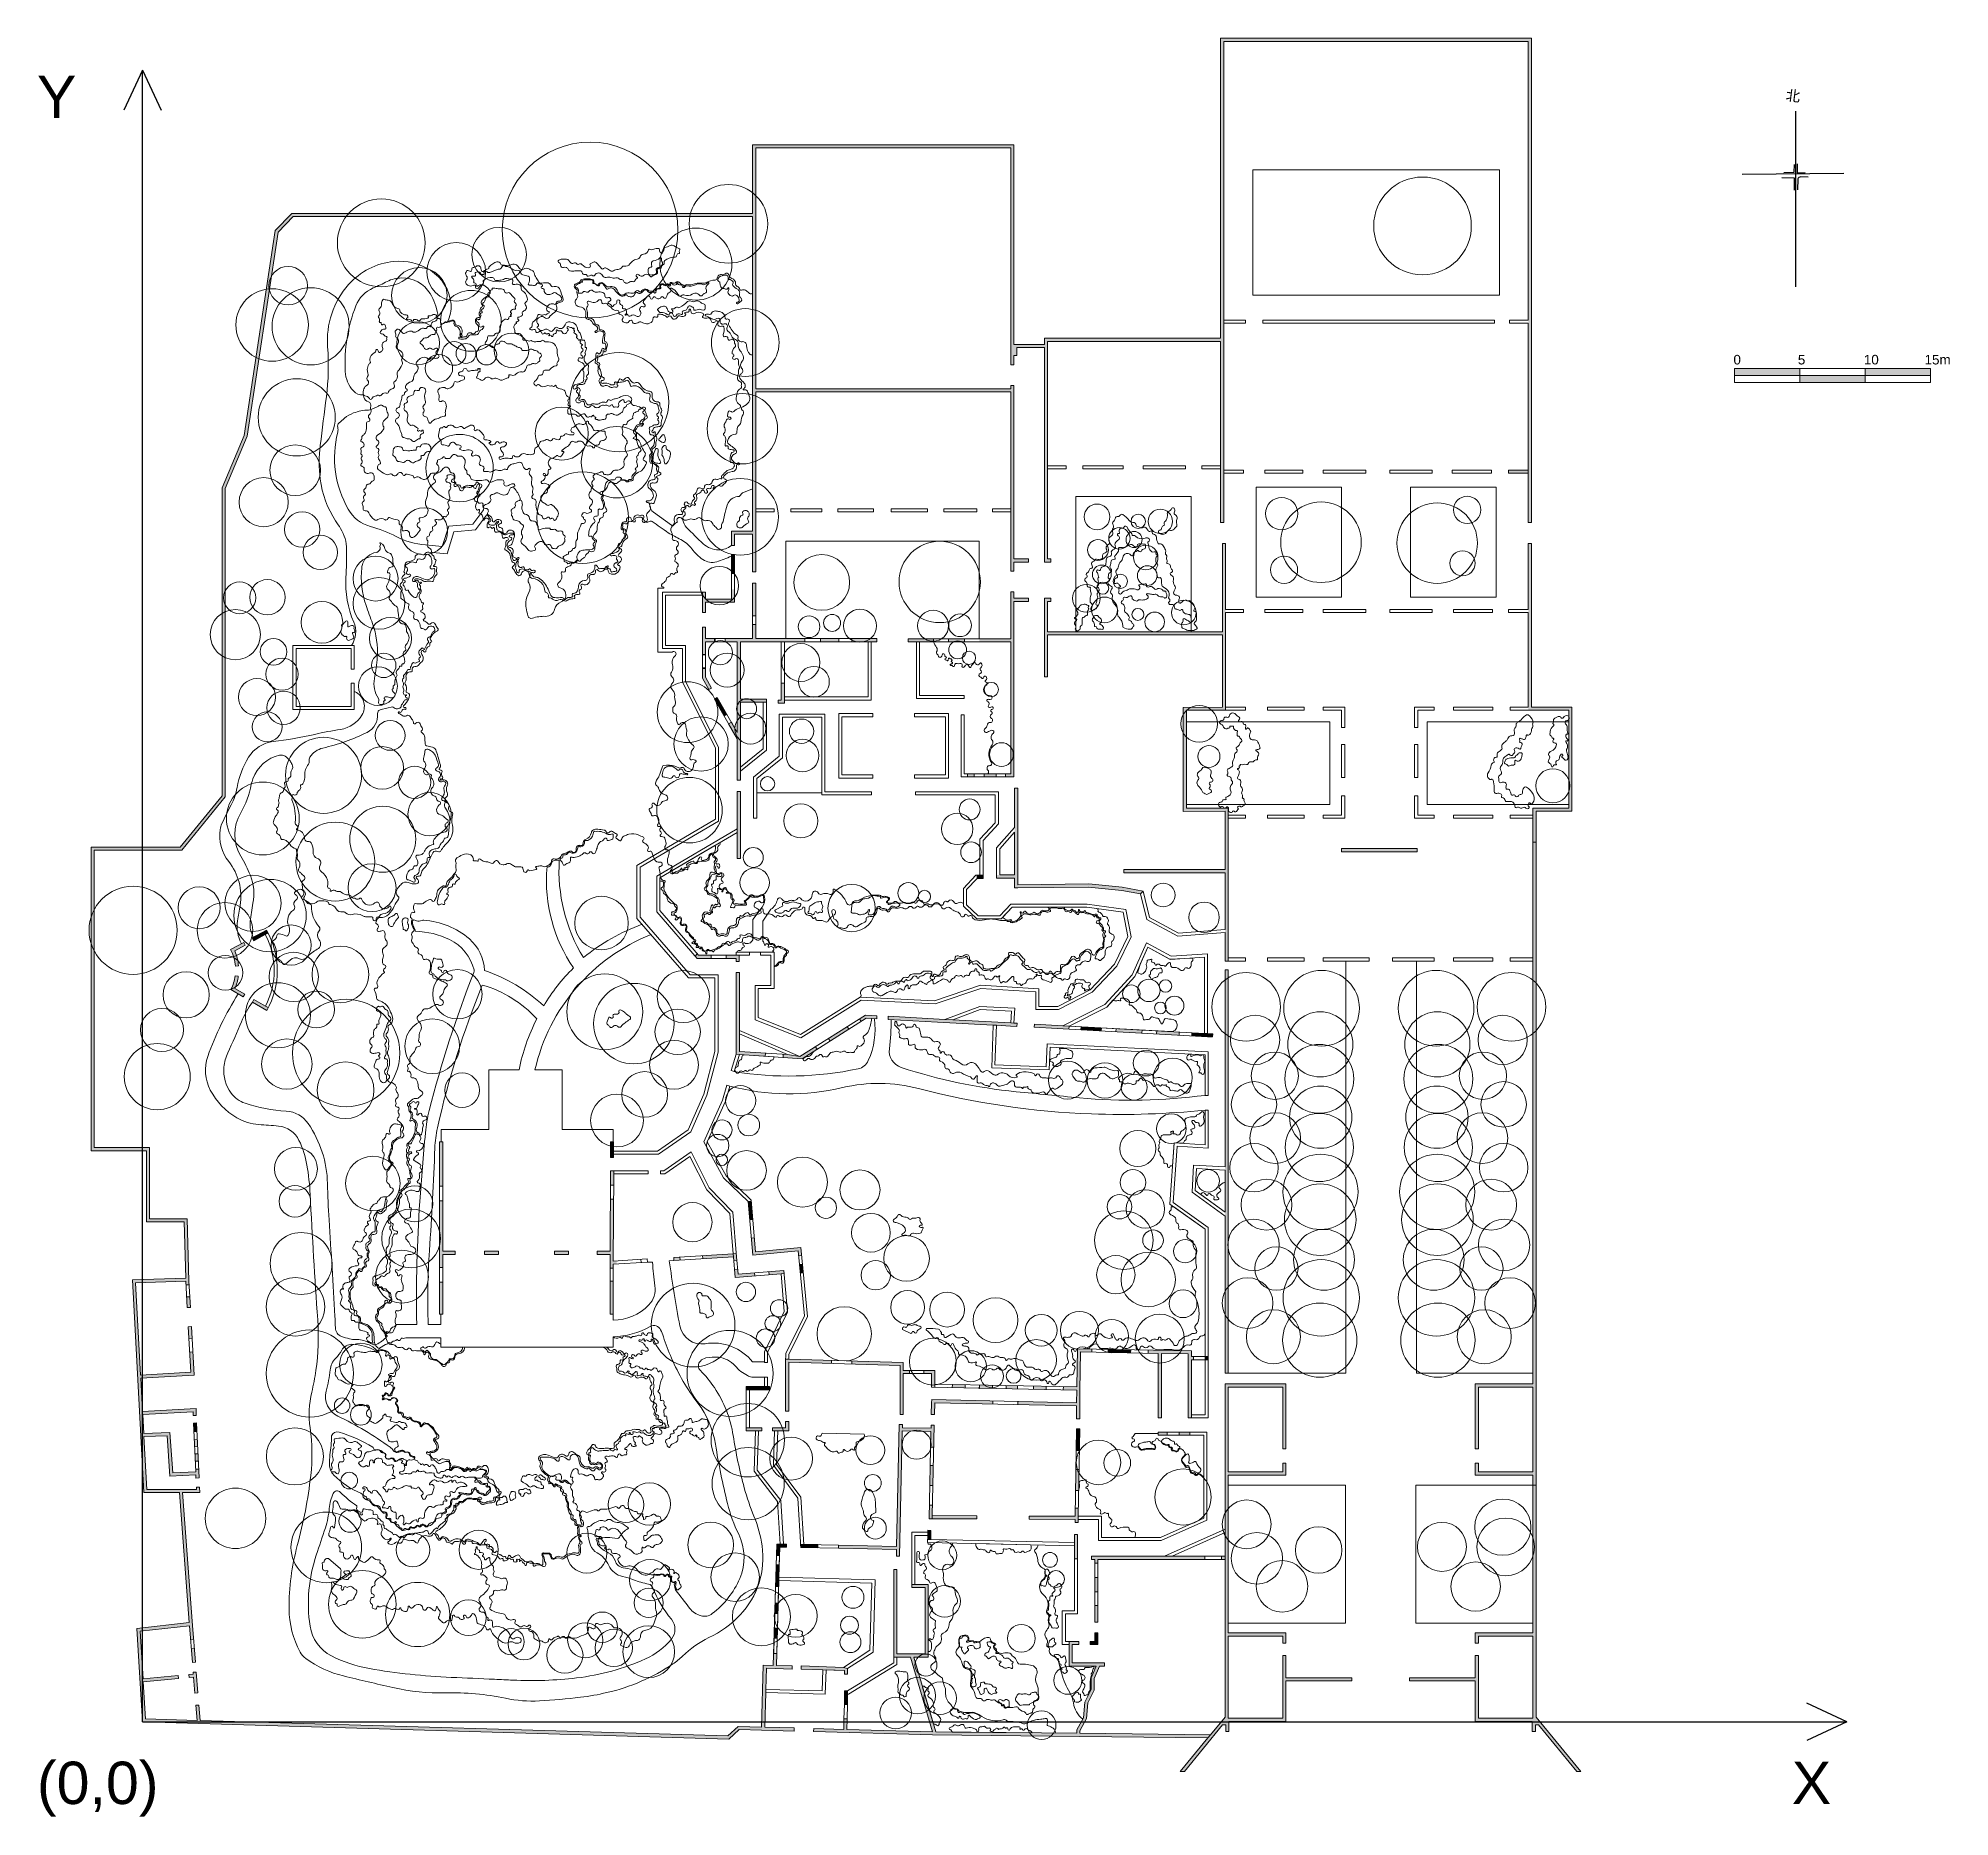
# Model space of a CAD drawing. Header units: millimetres. Extents: x -9917 to 681081, y -8103 to 293101.
# Drawn here: x -9917 to 136388, y -8103 to 127998 of the extents above; entities outside this region: 2.
import ezdxf

# ---------------------------------------------------------------- set-up
doc = ezdxf.new("R2010")
doc.units = ezdxf.units.MM
for name, color, linetype in [('archi', 7, 'Continuous'), ('rock', 30, 'Continuous'), ('water', 130, 'Continuous'), ('坐标系', 7, 'Continuous'), ('比例尺、指北针', 7, 'Continuous')]:
    doc.layers.add(name, color=color, linetype=linetype)
for name, color, linetype, lineweight in [('archiw', 255, 'Continuous', 0), ('plant', 90, 'Continuous', 0), ('road', 50, 'Continuous', 0)]:
    doc.layers.add(name, color=color, linetype=linetype, lineweight=lineweight)
doc.styles.get("Standard").update_dxf_attribs({"font": 'arial.ttf'})

msp = doc.modelspace()

# ---------------------------------------------------------------- texts
at = {"lineweight": 15}
for s, height, p in [('0 ', 735.2, (119831, 103034)), ('5', 735, (124761, 103034)), ('10', 735.2, (129811, 103034)), ('15m', 735.2, (134458, 103034))]:
    msp.add_text(s, height=height, dxfattribs=at).set_placement(p)
at = {"layer": '坐标系', "lineweight": 53}
for s, height, p in [('Y', 3240, (-10016, 121891)), ('(0,0)', 3240.5, (-10016, -7128)), ('X', 3240, (124294, -7128))]:
    msp.add_text(s, height=height, dxfattribs=at).set_placement(p)
at = {"layer": '比例尺、指北针', "lineweight": 53}
msp.add_text('北', height=814, rotation=352.73805, dxfattribs=at).set_placement((123788, 123261))

# ---------------------------------------------------------------- hatches: boundary and pattern name
at = {"lineweight": 15}
h = msp.add_hatch(dxfattribs=at)
h.set_pattern_fill('ANGLE', color=0)
h.set_pattern_definition([(0, (-197201.921, 82867.3096), (0, 6.985), [5.08, -1.905]), (90, (-197201.921, 82867.3096), (-6.985, 4e-16), [5.08, -1.905])])
h.paths.add_polyline_path([(124920, 102722), (119920, 102722), (119920, 102193), (124920, 102193)])
h.paths.add_polyline_path([(129920, 102193), (124920, 102193), (124920, 101664), (129920, 101664)])
h.paths.add_polyline_path([(134920, 102722), (129920, 102722), (129920, 102193), (134920, 102193)])
at = {"layer": 'archiw'}
h = msp.add_hatch(color=256, dxfattribs=at)
h.dxf.hatch_style = 1
edge = h.paths.add_edge_path()
edge.add_line((680109, 292502), (680253, 292304))
edge.add_line((680253, 292304), (681081, 292907))
edge.add_line((681081, 292907), (680940, 293101))
edge.add_line((680940, 293101), (680306, 292640))
edge.add_line((680306, 292640), (680240, 292723))
edge.add_line((680240, 292723), (680053, 292573))
edge.add_line((680053, 292573), (680109, 292502))
h = msp.add_hatch(color=256, dxfattribs=at)
h.dxf.hatch_style = 1
h.paths.add_polyline_path([(676536, 168946), (676679, 166722)])
h.paths.add_polyline_path([(676693, 166482), (676679, 166722)])
h.paths.add_polyline_path([(676693, 166482), (678539, 166724)])
h.paths.add_polyline_path([(678539, 166724), (678842, 164262)])
h.paths.add_polyline_path([(679846, 164397), (678842, 164262)])
h.paths.add_polyline_path([(679846, 164397), (679814, 164635)])
h.paths.add_polyline_path([(679050, 164532), (679814, 164635)])
h.paths.add_polyline_path([(678484, 169207), (679050, 164532)])
at = {"layer": 'archiw', "lineweight": 15}
h = msp.add_hatch(color=0, dxfattribs=at)
h.dxf.hatch_style = 1
h.paths.add_polyline_path([(2034, 4766), (1795, 4746), (1880, 3699), (2119, 3718)])
h.paths.add_polyline_path([(2314, 19669), (2074, 19659), (2099, 19109), (2339, 19120)])
h.paths.add_polyline_path([(2266, 20755), (2026, 20745), (2049, 20218), (2289, 20229)])
h.paths.add_polyline_path([(1622, 28506), (1862, 28519), (1811, 29413), (1571, 29399)])
h.paths.add_polyline_path([(1682, 31687), (1443, 31674), (1488, 30867), (1728, 30880)])
h.paths.add_polyline_path([(104122, 127758), (104122, 94953), (102619, 94953), (102619, 94713), (104122, 94713), (104122, 90938), (104362, 90938), (104362, 127758), (104362, 127998), (80583, 127998), (80583, 127758), (80583, 105038), (67095, 105038), (67095, 104566), (64754, 104566), (64754, 119844), (44763, 119844), (44763, 114596), (9495, 114596), (8212, 113274), (5853, 97610), (4160, 93590), (4160, 70024), (959, 66096), (-5863, 66096), (-5863, 42865), (-1639, 42865), (-1639, 37416), (1260, 37416), (1369, 33120), (-2714, 32981), (-1845, 16710), (895, 16710), (1635, 6752), (-2365, 6307), (-1927, -843), (42951, -2155), (43743, -1431), (45440, -1479), (47942, -1548), (47948, -1309), (45686, -1245), (45760, 1407), (45767, 1647), (45812, 3256), (47789, 3201), (47795, 3441), (46586, 3475), (46612, 4388), (46372, 4395), (46346, 3481), (45578, 3503), (45446, -1239), (43653, -1189), (42861, -1912), (2478, -732), (2383, 447), (2143, 428), (2236, -725), (-1701, -610), (-1874, 2219), (808, 2467), (785, 2706), (-1889, 2458), (-2112, 6094), (1653, 6513), (1737, 5466), (1976, 5485), (1891, 6539), (1136, 16710), (2447, 16710), (2428, 17120), (2188, 17110), (2196, 16950), (1118, 16950), (-1617, 16950), (-1834, 20997), (-59, 21057), (161, 17965), (2146, 18053), (2157, 17820), (2396, 17831), (2367, 18495), (2127, 18484), (2135, 18293), (384, 18215), (164, 21305), (-1846, 21237), (-1923, 22670), (1930, 22876), (1943, 22593), (2183, 22604), (2159, 23128), (-1936, 22910), (-2072, 25457), (2021, 25693), (1921, 27463), (1682, 27449), (1768, 25919), (-2084, 25697), (-2461, 32750), (1375, 32880), (1391, 32595), (1630, 32609), (1615, 32888), (1494, 37656), (-1399, 37656), (-1399, 43105), (-5623, 43105), (-5623, 65856), (1073, 65856), (4400, 69938), (4400, 93542), (6086, 97545), (8438, 113162), (9596, 114356), (44763, 114356), (44763, 90288), (43135, 90288), (43135, 90048), (43135, 89171), (43375, 89171), (43375, 90048), (44763, 90048), (44763, 87164), (45003, 87164), (45003, 100934), (64514, 100934), (64514, 87213), (64754, 87213), (64754, 87916), (65867, 87916), (65867, 88156), (64754, 88156), (64754, 101414), (64514, 101414), (64514, 101174), (45003, 101174), (45003, 114356), (45003, 119604), (64514, 119604), (64514, 104326), (64514, 103006), (64754, 103006), (64754, 103712), (64994, 103712), (64994, 104326), (67095, 104326), (67095, 87914), (67575, 87914), (67575, 88154), (67335, 88154), (67335, 104798), (80583, 104798), (80583, 90938), (80823, 90938), (80823, 127758)])
h = msp.add_hatch(color=0, dxfattribs=at)
h.dxf.hatch_style = 1
h.paths.add_polyline_path([(104122, 127758), (104122, 94713), (104122, 90938), (104362, 90938), (104362, 127758), (104362, 127998), (80583, 127998), (80583, 127758), (80583, 90938), (80823, 90938), (80823, 94713), (80823, 127758)])
h = msp.add_hatch(color=0, dxfattribs=at)
h.dxf.hatch_style = 1
h.paths.add_polyline_path([(81159, 68310), (81159, 68550), (81159, 68838), (81159, 69078), (77962, 69078), (77962, 76570), (80960, 76570), (80960, 76810), (80960, 89332), (80720, 89332), (80720, 76810), (77722, 76783), (77722, 68812), (80919, 68838), (80919, 57380), (81159, 57380), (81159, 57620)])
h = msp.add_hatch(color=0, dxfattribs=at)
h.dxf.hatch_style = 1
h.paths.add_polyline_path([(104122, 89332), (104122, 76570), (107219, 76570), (107219, 69078), (104487, 69078), (104487, 68838), (104487, 68550), (104487, 68310), (104487, 66467), (104727, 66467), (104727, 68838), (107459, 68838), (107459, 76810), (104362, 76810), (104362, 89332)])
h = msp.add_hatch(color=0, dxfattribs=at)
h.dxf.hatch_style = 1
h.paths.add_polyline_path([(43375, 88490), (43135, 88490), (43135, 87003), (43375, 87003)])
h = msp.add_hatch(color=0, dxfattribs=at)
h.dxf.hatch_style = 1
h.paths.add_polyline_path([(43375, 85835), (43135, 85835), (43135, 85081), (41152, 85081), (41152, 85616), (40912, 85616), (40912, 85376), (40912, 84044), (41152, 84044), (41152, 84841), (43375, 84841)])
at = {"layer": 'archiw'}
h = msp.add_hatch(color=0, dxfattribs=at)
h.dxf.hatch_style = 1
h.paths.add_polyline_path([(43829, 81817), (47190, 81817), (48755, 81817), (48755, 82057), (45003, 82057), (45003, 83128), (44763, 83128), (44763, 82057), (42670, 82057), (42670, 81817), (43589, 81817), (43589, 77431), (43589, 74870), (43133, 75659), (42926, 75540), (43589, 74390), (43589, 71218), (43829, 71218), (43829, 71901), (43829, 72210), (43829, 77191), (45579, 77191), (45819, 77191), (45819, 77431), (43829, 77431)])
h.paths.add_polyline_path([(47190, 78644), (46950, 78644), (46950, 77347), (46710, 77347), (46710, 77107), (47190, 77107), (47190, 77587)], flags=17)
h.paths.add_polyline_path([(51366, 82057), (49947, 82057), (49947, 81817), (51366, 81817)])
h.paths.add_polyline_path([(54257, 82057), (52343, 82057), (52343, 81817), (53594, 81817), (54257, 81817)])
h.paths.add_polyline_path([(45003, 86304), (44763, 86304), (44763, 83796), (45003, 83796)])
at = {"layer": 'archiw', "lineweight": 15}
h = msp.add_hatch(color=0, dxfattribs=at)
h.dxf.hatch_style = 1
h.paths.add_polyline_path([(64114, 71714), (64114, 71474), (64754, 71474), (64754, 84901), (65867, 84901), (65867, 85140), (64754, 85140), (64754, 85633), (64514, 85633), (64514, 82050), (62107, 82050), (62107, 81810), (64514, 81810), (64514, 71714)])
h = msp.add_hatch(color=0, dxfattribs=at)
h.dxf.hatch_style = 1
h.paths.add_polyline_path([(80720, 82577), (67335, 82577), (67335, 84900), (67575, 84900), (67575, 85140), (67095, 85140), (67095, 79129), (67335, 79129), (67335, 82337), (80720, 82337)])
h = msp.add_hatch(color=0, dxfattribs=at)
h.dxf.hatch_style = 1
h.paths.add_polyline_path([(41834, 82057), (41152, 82057), (41152, 82937), (40912, 82937), (40912, 80841), (41152, 80841), (41152, 81817), (41834, 81817)])
h.paths.add_polyline_path([(41152, 79774), (40912, 79774), (40912, 79029), (41418, 78152), (41626, 78272), (41152, 79093)])
h = msp.add_hatch(color=0, dxfattribs=at)
h.dxf.hatch_style = 1
h.paths.add_polyline_path([(58594, 82050), (56665, 82050), (56665, 81810), (57297, 81810), (57537, 81810), (58594, 81810)])
h.paths.add_polyline_path([(60982, 82050), (59763, 82050), (59763, 81810), (60982, 81810)])
h = msp.add_hatch(color=0, dxfattribs=at)
h.dxf.hatch_style = 1
h.paths.add_polyline_path([(42051, 77536), (41843, 77416), (42577, 76143), (42785, 76263)])
h = msp.add_hatch(color=0, dxfattribs=at)
h.dxf.hatch_style = 1
h.paths.add_polyline_path([(61722, 71714), (61207, 71714), (61207, 71474), (61722, 71474)])
h.paths.add_polyline_path([(63408, 71714), (62490, 71714), (62490, 71474), (63408, 71474)])
h = msp.add_hatch(color=0, dxfattribs=at)
h.dxf.hatch_style = 1
h.paths.add_polyline_path([(43829, 70359), (43589, 70359), (43589, 67505), (43589, 67226), (43589, 65220), (43829, 65220)])
h = msp.add_hatch(color=0, dxfattribs=at)
h.dxf.hatch_style = 1
h.paths.add_polyline_path([(65050, 70609), (64810, 70609), (64810, 63972), (63437, 63972), (63437, 63732), (64810, 63732), (64810, 62978), (65044, 62978), (70478, 63038), (73022, 62785), (74445, 62520), (74640, 62728), (73056, 63023), (70489, 63278), (65050, 63218)])
h = msp.add_hatch(color=0, dxfattribs=at)
h.dxf.hatch_style = 1
h.paths.add_polyline_path([(95623, 65987), (89840, 65987), (89840, 65747), (95623, 65747)])
h = msp.add_hatch(color=0, dxfattribs=at)
h.dxf.hatch_style = 1
h.paths.add_polyline_path([(104487, 66467), (104487, 25016), (100074, 25016), (100074, 20055), (100314, 20055), (100314, 24776), (104487, 24776), (104487, 18280), (100314, 18280), (100314, 18943), (100074, 18943), (100074, 18040), (104487, 18040), (104487, 5961), (100074, 5961), (100074, 5171), (100314, 5171), (100314, 5721), (104487, 5721), (104487, -566), (100314, -566), (100314, 4231), (100074, 4231), (100074, 2534), (95028, 2534), (95028, 2294), (100074, 2294), (100074, -806), (104431, -806), (104431, -1572), (104671, -1572), (104671, -1077), (104911, -1077), (107840, -4630), (108157, -4638), (104727, -477), (104727, 25016), (104727, 66467)])
h = msp.add_hatch(color=0, dxfattribs=at)
h.dxf.hatch_style = 1
h.paths.add_polyline_path([(80919, 64383), (73185, 64383), (73185, 64143), (80919, 64143)])
h = msp.add_hatch(color=0, dxfattribs=at)
h.dxf.hatch_style = 1
h.paths.add_polyline_path([(62402, 63941), (61959, 63941), (61959, 63701), (62402, 63701)])
h = msp.add_hatch(color=0, dxfattribs=at)
h.dxf.hatch_style = 1
h.paths.add_polyline_path([(6596, 54443), (6475, 54235), (7568, 53597, 0.0102414), (7689, 53818), (7476, 53928)])
h.paths.add_polyline_path([(5394, 56223), (5156, 56254, -0.0816108), (4834, 55194), (5763, 54651), (5893, 54853), (5142, 55292, 0.066202)])
h.paths.add_polyline_path([(5124, 58158), (5926, 58586), (5813, 58798), (4810, 58262, -0.0981824), (5174, 56984), (5413, 57004, 0.0819006)])
h = msp.add_hatch(color=0, dxfattribs=at)
h.dxf.hatch_style = 1
h.paths.add_polyline_path([(7464, 59407), (7676, 59519, 0.0098215), (7559, 59731), (6468, 59148), (6581, 58936)])
h = msp.add_hatch(color=0, dxfattribs=at)
h.dxf.hatch_style = 1
h.paths.add_polyline_path([(41589, 57822), (40619, 57822), (40526, 57929), (40352, 57763), (40509, 57582), (41589, 57582)])
h.paths.add_polyline_path([(43735, 57822), (43495, 57822), (42728, 57822), (42728, 57582), (43495, 57582), (43495, 57342), (43735, 57342), (43735, 57582)])
h = msp.add_hatch(color=0, dxfattribs=at)
h.dxf.hatch_style = 1
h.paths.add_polyline_path([(43745, 56496), (43505, 56496), (43505, 52166), (43505, 50260), (43744, 50223), (45733, 50091), (45749, 50330), (43745, 50464), (43745, 51801), (43745, 52063)])
h = msp.add_hatch(color=0, dxfattribs=at)
h.dxf.hatch_style = 1
h.paths.add_polyline_path([(85571, 25016), (80919, 25016), (80919, -477), (77488, -4638), (77805, -4630), (80735, -1077), (80975, -1077), (80975, -1572), (81215, -1572), (81215, -806), (85571, -806), (85571, 2294), (90617, 2294), (90617, 2534), (85571, 2534), (85571, 4231), (85331, 4231), (85331, -566), (81159, -566), (81159, 5721), (85331, 5721), (85331, 5171), (85571, 5171), (85571, 5961), (81159, 5961), (81159, 18040), (85571, 18040), (85571, 18943), (85331, 18943), (85331, 18280), (81159, 18280), (81159, 24776), (85331, 24776), (85331, 20055), (85571, 20055)])
h.paths.add_polyline_path([(80919, 25842), (81159, 25842), (81159, 56712), (80919, 56712)])
h = msp.add_hatch(color=0, dxfattribs=at)
h.dxf.hatch_style = 1
h.paths.add_polyline_path([(54275, 53199), (53390, 53247), (52946, 52967), (53075, 52764), (53453, 53003), (54262, 52960)])
h.paths.add_polyline_path([(52116, 52158), (51988, 52361), (50567, 51463), (50696, 51260)])
h = msp.add_hatch(color=0, dxfattribs=at)
h.dxf.hatch_style = 1
h.paths.add_polyline_path([(60081, 52886), (59480, 52918), (55142, 53153), (55129, 52913), (58916, 52709), (63183, 52478), (63423, 52465), (64495, 52407), (64986, 52381), (64999, 52621), (64763, 52633), (64523, 52646)])
h = msp.add_hatch(color=0, dxfattribs=at)
h.dxf.hatch_style = 1
h.paths.add_polyline_path([(68987, 52405), (68506, 52431), (66326, 52549), (66313, 52309), (68077, 52214), (68974, 52166)])
h = msp.add_hatch(color=0, dxfattribs=at)
h.dxf.hatch_style = 1
h.paths.add_polyline_path([(71462, 52272), (69899, 52356), (69886, 52116), (71449, 52032)])
h = msp.add_hatch(color=0, dxfattribs=at)
h.dxf.hatch_style = 1
h.paths.add_polyline_path([(77415, 51950), (75690, 52044), (75677, 51804), (77402, 51711)])
h.paths.add_polyline_path([(74573, 52104), (72582, 52211), (72569, 51972), (74560, 51864)])
h = msp.add_hatch(color=0, dxfattribs=at)
h.dxf.hatch_style = 1
h.paths.add_polyline_path([(79974, 51812), (79579, 51834), (79339, 51847), (78387, 51898), (78374, 51658), (79579, 51593), (79961, 51573)])
h = msp.add_hatch(color=0, dxfattribs=at)
h.dxf.hatch_style = 1
h.paths.add_polyline_path([(49692, 50625), (49564, 50828), (48371, 50073), (47426, 50218), (47106, 50240), (47090, 50000), (48550, 49903)])
h = msp.add_hatch(color=0, dxfattribs=at)
h.dxf.hatch_style = 1
h.paths.add_polyline_path([(20803, 40151), (21043, 40151), (21043, 43556), (20803, 43556)])
h.paths.add_polyline_path([(21043, 39032), (20803, 39032), (20803, 33929), (21043, 33929), (21043, 34927), (21989, 34927), (21989, 35167), (21043, 35167)])
h = msp.add_hatch(color=0, dxfattribs=at)
h.dxf.hatch_style = 1
h.paths.add_polyline_path([(34112, 43556), (33872, 43556), (33872, 42350), (34112, 42350), (34112, 42590), (34112, 42830)])
h = msp.add_hatch(color=0, dxfattribs=at)
h.dxf.hatch_style = 1
h.paths.add_polyline_path([(34127, 41324), (33888, 41324), (33883, 40227), (34123, 40226), (34127, 41084)])
h.paths.add_polyline_path([(34097, 32884), (33857, 32884), (33857, 30593), (33857, 30353), (34097, 30353)])
h.paths.add_polyline_path([(34358, 34202), (34343, 34441), (34097, 34426), (34118, 39166), (33878, 39168), (33860, 35167), (32875, 35167), (32875, 34927), (33859, 34927), (33856, 34171), (33857, 34171), (33857, 33876), (34097, 33876), (34097, 34186)])
h = msp.add_hatch(color=0, dxfattribs=at)
h.dxf.hatch_style = 1
h.paths.add_polyline_path([(44654, 39000), (44415, 38979), (44536, 37583), (44775, 37604)])
h = msp.add_hatch(color=0, dxfattribs=at)
h.dxf.hatch_style = 1
h.paths.add_polyline_path([(25311, 35167), (24252, 35167), (24252, 34927), (25311, 34927)])
h.paths.add_polyline_path([(30667, 35167), (29608, 35167), (29608, 34927), (30667, 34927)])
h = msp.add_hatch(color=0, dxfattribs=at)
h.dxf.hatch_style = 1
h.paths.add_polyline_path([(48452, 35461), (44991, 35124), (44898, 36195), (44659, 36174), (44773, 34862), (48236, 35199), (48274, 34812), (48513, 34835)])
h = msp.add_hatch(color=0, dxfattribs=at)
h.dxf.hatch_style = 1
h.paths.add_polyline_path([(39193, 34735), (38722, 34706), (38736, 34467), (39208, 34495)])
h.paths.add_polyline_path([(43274, 34982), (40931, 34840), (40945, 34601), (43293, 34743)])
h = msp.add_hatch(color=0, dxfattribs=at)
h.dxf.hatch_style = 1
h.paths.add_polyline_path([(43274, 34982), (43293, 34743), (43315, 34477), (43554, 34497), (43533, 34757), (43513, 34996)])
h.paths.add_polyline_path([(44899, 33520), (43643, 33417), (43614, 33772), (43374, 33752), (43423, 33158), (44919, 33281)])
h.paths.add_polyline_path([(47157, 33705), (45995, 33610), (46015, 33371), (46937, 33446), (47176, 33466)])
h = msp.add_hatch(color=0, dxfattribs=at)
h.dxf.hatch_style = 1
h.paths.add_polyline_path([(48578, 34171), (48339, 34147), (48402, 33501), (48641, 33524)])
h = msp.add_hatch(color=0, dxfattribs=at)
h.dxf.hatch_style = 1
h.paths.add_polyline_path([(21043, 32795), (20803, 32795), (20803, 30353), (21043, 30353)])
h = msp.add_hatch(color=0, dxfattribs=at)
h.dxf.hatch_style = 1
h.paths.add_polyline_path([(50801, 26820), (47533, 26916), (47293, 26923), (47286, 26683), (47286, 22943), (47526, 22943), (47532, 26676), (50794, 26581)])
h.paths.add_polyline_path([(56293, 26660), (52357, 26775), (52350, 26535), (56053, 26427), (56053, 25817), (56053, 22689), (56293, 22689), (56293, 25817), (56775, 25817), (56775, 26057), (56293, 26057)])
h = msp.add_hatch(color=0, dxfattribs=at)
h.dxf.hatch_style = 1
h.paths.add_polyline_path([(69856, 27463), (70719, 27447), (70724, 27687), (69621, 27708), (69566, 24793), (68542, 24812), (68538, 24572), (69563, 24553), (69562, 23574), (65058, 23675), (65053, 23433), (69562, 23332), (69562, 22343), (69802, 22343), (69802, 24549)])
h = msp.add_hatch(color=0, dxfattribs=at)
h.dxf.hatch_style = 1
h.paths.add_polyline_path([(73696, 27632), (71979, 27664), (71974, 27424), (73692, 27392)])
h = msp.add_hatch(color=0, dxfattribs=at)
h.dxf.hatch_style = 1
h.paths.add_polyline_path([(76048, 27348), (78103, 27310), (78103, 26875), (78103, 22424), (78343, 22424), (78343, 22664), (78343, 26875), (78508, 26875), (78508, 27115), (78343, 27115), (78343, 27545), (75039, 27607), (75035, 27367), (75805, 27353), (75808, 22424), (76048, 22424)])
h = msp.add_hatch(color=0, dxfattribs=at)
h.dxf.hatch_style = 1
h.paths.add_polyline_path([(79631, 27108), (79391, 27115), (79391, 26875), (79631, 26875)])
h = msp.add_hatch(color=0, dxfattribs=at)
h.dxf.hatch_style = 1
h.paths.add_polyline_path([(79631, 27108), (79391, 27115), (79391, 26875), (79631, 26875)])
h = msp.add_hatch(color=0, dxfattribs=at)
h.dxf.hatch_style = 1
h.paths.add_polyline_path([(58699, 26057), (57854, 26057), (57854, 25817), (58459, 25817), (58459, 24760), (58695, 24756), (58699, 24996)])
h.paths.add_polyline_path([(61021, 24953), (60047, 24971), (60043, 24731), (61017, 24713)])
h = msp.add_hatch(color=0, dxfattribs=at)
h.dxf.hatch_style = 1
h.paths.add_polyline_path([(63117, 24913), (62125, 24932), (62125, 24692), (63113, 24674)])
h.paths.add_polyline_path([(65034, 24878), (64177, 24894), (64172, 24654), (65029, 24638)])
h.paths.add_polyline_path([(67228, 24837), (66268, 24855), (66263, 24615), (67224, 24597)])
h = msp.add_hatch(color=0, dxfattribs=at)
h.dxf.hatch_style = 1
h.paths.add_polyline_path([(46062, 24818), (45901, 24818), (45661, 24818), (44518, 24818), (44278, 24818), (44278, 24578), (44518, 24578), (46062, 24578)])
h = msp.add_hatch(color=0, dxfattribs=at)
h.dxf.hatch_style = 1
h.paths.add_polyline_path([(58465, 23822), (58459, 23582), (58439, 22689), (58679, 22689), (58699, 23577), (63144, 23476), (63149, 23717)])
h = msp.add_hatch(color=0, dxfattribs=at)
h.dxf.hatch_style = 1
h.paths.add_polyline_path([(2208, 22033), (1969, 22022), (1998, 21358), (2238, 21369)])
h = msp.add_hatch(color=0, dxfattribs=at)
h.dxf.hatch_style = 1
h.paths.add_polyline_path([(45454, 21669), (44518, 21669), (44278, 21669), (44278, 21429), (44974, 21429), (45214, 21429), (45454, 21429)])
h.paths.add_polyline_path([(47526, 22138), (47286, 22138), (47286, 21669), (46292, 21669), (46292, 21429), (46442, 21429), (46682, 21429), (47526, 21429)])
h = msp.add_hatch(color=0, dxfattribs=at)
h.dxf.hatch_style = 1
h.paths.add_polyline_path([(56216, 21427), (58410, 21384), (58383, 20177), (58621, 20172), (58658, 21864), (58421, 21864), (58415, 21624), (56222, 21672), (56227, 21912), (55987, 21918), (55782, 12587), (51335, 12685), (51330, 12445), (55776, 12347), (55765, 11847), (56005, 11841)])
h = msp.add_hatch(color=0, dxfattribs=at)
h.dxf.hatch_style = 1
h.paths.add_polyline_path([(69802, 21587), (69562, 21587), (69532, 19922), (69772, 19918)])
h = msp.add_hatch(color=0, dxfattribs=at)
h.dxf.hatch_style = 1
h.paths.add_polyline_path([(76477, 21337), (75808, 21337), (75808, 21097), (76477, 21097)])
h.paths.add_polyline_path([(78217, 21337), (77408, 21337), (77408, 21097), (78217, 21097)])
h = msp.add_hatch(color=0, dxfattribs=at)
h.dxf.hatch_style = 1
h.paths.add_polyline_path([(58591, 18765), (58352, 18770), (58319, 17256), (58558, 17251)])
h.paths.add_polyline_path([(58526, 15745), (58286, 15750), (58263, 14705), (58503, 14704), (58508, 14944)])
h = msp.add_hatch(color=0, dxfattribs=at)
h.dxf.hatch_style = 1
h.paths.add_polyline_path([(69682, 14889), (69693, 15519), (69453, 15523), (69442, 14890), (65930, 14907), (65929, 14667), (69446, 14649), (69446, 14409), (69686, 14409), (69686, 14649)])
h.paths.add_polyline_path([(69746, 18461), (69506, 18465), (69477, 16863), (69717, 16859)])
h = msp.add_hatch(color=0, dxfattribs=at)
h.dxf.hatch_style = 1
h.paths.add_polyline_path([(61920, 14927), (58508, 14944), (58503, 14704), (61919, 14687)])
h = msp.add_hatch(color=0, dxfattribs=at)
h.dxf.hatch_style = 1
h.paths.add_polyline_path([(58411, 13812), (58171, 13818), (58171, 13664), (58162, 13424), (58155, 13116), (58396, 13116)])
h = msp.add_hatch(color=0, dxfattribs=at)
h.dxf.hatch_style = 1
h.paths.add_polyline_path([(69635, 13499), (69395, 13499), (69395, 12880), (69390, 12640), (69395, 12639), (69395, 11629), (69635, 11629)])
h = msp.add_hatch(color=0, dxfattribs=at)
h.dxf.hatch_style = 1
h.paths.add_polyline_path([(47352, 12757), (47113, 12757), (46873, 12757), (46605, 12757), (46581, 11901), (46821, 11894), (46838, 12517), (47352, 12517)])
h = msp.add_hatch(color=0, dxfattribs=at)
h.dxf.hatch_style = 1
h.paths.add_polyline_path([(49740, 12720), (48678, 12744), (48437, 12741), (48451, 12509), (49740, 12480)])
h = msp.add_hatch(color=0, dxfattribs=at)
h.dxf.hatch_style = 1
h.paths.add_polyline_path([(79368, 11831), (76877, 11831), (76290, 11831), (70946, 11831), (70706, 11831), (70706, 11591), (70946, 11591), (70946, 11301), (71186, 11301), (71186, 11591), (79368, 11591)])
h.paths.add_polyline_path([(80919, 11831), (80645, 11831), (80645, 11591), (80919, 11591)])
h = msp.add_hatch(color=0, dxfattribs=at)
h.dxf.hatch_style = 1
h.paths.add_polyline_path([(46774, 10223), (46801, 11163), (46561, 11170), (46535, 10229), (46515, 9512), (46754, 9505), (46768, 9983)])
h = msp.add_hatch(color=0, dxfattribs=at)
h.dxf.hatch_style = 1
h.paths.add_polyline_path([(69730, 5311), (68987, 5311), (68987, 5071), (68987, 3427), (71047, 3427), (70663, 2532), (70663, 1636), (70181, 673), (70087, -523), (69569, -1463), (69569, -1712), (58780, -1606), (57101, 4118), (58204, 4118), (58204, 9681), (57177, 9681), (56937, 9681), (56937, 9441), (57964, 9441), (57964, 4358), (55804, 4358), (55804, 10829), (55564, 10829), (55564, 4358), (55564, 4118), (55804, 4118), (56850, 4118), (58529, -1604), (51971, -1421), (51994, -606), (51994, -606), (51754, -599), (51731, -1414), (49436, -1350), (49430, -1590), (58529, -1844), (69809, -1954), (79604, -2072), (79797, -1837), (69807, -1714), (69809, -1525), (70322, -594), (70417, 607), (70903, 1579), (70903, 2483), (71308, 3427), (71685, 3427), (71685, 3667), (69227, 3667), (69227, 5071), (69730, 5071)])
h = msp.add_hatch(color=0, dxfattribs=at)
h.dxf.hatch_style = 1
h.paths.add_polyline_path([(71186, 8069), (70946, 8069), (70946, 6777), (71186, 6777)])
h.paths.add_polyline_path([(71186, 10199), (70946, 10199), (70946, 9103), (71186, 9103)])
h = msp.add_hatch(color=0, dxfattribs=at)
h.dxf.hatch_style = 1
h.paths.add_polyline_path([(46719, 8246), (46479, 8252), (46457, 7446), (46697, 7440)])
h = msp.add_hatch(color=0, dxfattribs=at)
h.dxf.hatch_style = 1
h.paths.add_polyline_path([(46666, 6336), (46426, 6343), (46404, 5551), (46644, 5544)])
h = msp.add_hatch(color=0, dxfattribs=at)
h.dxf.hatch_style = 1
h.paths.add_polyline_path([(71186, 5311), (71186, 5979), (70946, 5979), (70946, 5311), (70588, 5311), (70588, 5071), (71186, 5071)])
h = msp.add_hatch(color=0, dxfattribs=at)
h.dxf.hatch_style = 1
h.paths.add_polyline_path([(2179, 2972), (1940, 2952), (1951, 2815), (1613, 2783), (1635, 2544), (1970, 2575), (2068, 1359), (2308, 1379)])
h.paths.add_polyline_path([(2034, 4766), (1795, 4746), (1880, 3699), (2119, 3718)])
h = msp.add_hatch(color=0, dxfattribs=at)
h.dxf.hatch_style = 1
h.paths.add_polyline_path([(52033, 3244), (51726, 3331), (48477, 3441), (48469, 3201), (50385, 3136), (50385, 3136), (51793, 3089), (51793, 2806), (52033, 2806)])
h = msp.add_hatch(color=0, dxfattribs=at)
h.dxf.hatch_style = 1
h.paths.add_polyline_path([(52024, 1289), (52024, 1529), (51784, 1529), (51784, 479), (52024, 472), (52024, 479)])

# ---------------------------------------------------------------- linework, layer by layer
at = {"lineweight": 15}
for p, q in [((124920, 101664), (124920, 102722)), ((129920, 101664), (129920, 102722)), ((119920, 102193), (134920, 102193)), ((119920, 101664), (134920, 101664))]:
    msp.add_line(p, q, dxfattribs=at)
msp.add_lwpolyline([(119920, 101664), (119920, 102722), (134920, 102722), (134920, 101664)], dxfattribs=at)
at = {"layer": 'archi', "lineweight": 15}
for p, q in [((59390, 91989), (59390, 91749)), ((59390, 91989), (61933, 91989)), ((59390, 91749), (61933, 91749)), ((61933, 91989), (61933, 91749)), ((65867, 85140), (65867, 84901)), ((88417, 84294), (88417, 84054)), ((102619, 84294), (102619, 84054)), ((86972, 57620), (86972, 57380)), ((36755, 41324), (36755, 41084))]:
    msp.add_line(p, q, dxfattribs=at)
for points in [[(44763, 114356), (44763, 90288), (43135, 90288), (43135, 90048), (43135, 89171), (43375, 89171), (43375, 90048), (44763, 90048), (44763, 87164), (45003, 87164), (45003, 91749), (46413, 91749), (46413, 91989), (45003, 91989), (45003, 100934), (64514, 100934), (64514, 91989), (63124, 91989), (63124, 91749), (64514, 91749), (64514, 87213), (64754, 87213), (64754, 87916), (65867, 87916), (65867, 88156), (64754, 88156), (64754, 101414), (64514, 101414), (64514, 101174), (45003, 101174), (45003, 114356), (45003, 119604), (64514, 119604), (64514, 104326), (64514, 103006), (64754, 103006), (64754, 103712), (64994, 103712), (64994, 104326), (67095, 104326), (67095, 87914), (67575, 87914), (67575, 88154), (67335, 88154), (67335, 95049), (68761, 95049), (68761, 95289), (67335, 95289), (67335, 104326), (67335, 104798), (80583, 104798), (80583, 95289), (79149, 95289), (79149, 95049), (80583, 95049), (80583, 90938), (80823, 90938), (80823, 94713), (82327, 94713), (82327, 94953), (80823, 94953), (80823, 106194), (82472, 106194), (82472, 106434), (80823, 106434), (80823, 127758), (104122, 127758), (104122, 106434), (102698, 106434), (102698, 106194), (104122, 106194), (104122, 94953), (102619, 94953), (102619, 94713), (104122, 94713), (104122, 90938), (104362, 90938), (104362, 127758), (104362, 127998), (80583, 127998), (80583, 127758), (80583, 105038), (67095, 105038), (67095, 104566), (64754, 104566), (64754, 119844), (44763, 119844), (44763, 114596), (9495, 114596), (8212, 113274), (5853, 97610), (4160, 93590), (4160, 70024), (959, 66096), (-5863, 66096), (-5863, 42865), (-1639, 42865), (-1639, 37416), (1260, 37416), (1369, 33120), (-2714, 32981), (-1845, 16710), (895, 16710), (1635, 6752), (-2365, 6307), (-1927, -843), (42951, -2155), (43743, -1431), (45440, -1479), (47942, -1548), (47948, -1309), (45686, -1245), (45760, 1407), (50323, 1280), (50385, 3136), (51793, 3089), (51793, 2806), (52033, 2806), (52033, 3244), (53975, 4502), (54129, 10017), (46774, 10223), (46838, 12517), (47352, 12517), (47352, 12757), (47113, 12757), (46908, 16102), (45112, 18418), (45214, 21429), (45454, 21429), (45454, 21669), (44518, 21669), (44518, 24578), (46062, 24578), (46062, 24818), (45901, 24818), (45901, 25546), (45661, 25546), (45661, 24818), (44518, 24818), (44278, 24818), (44278, 21669), (44278, 21429), (44974, 21429), (44869, 18340), (46673, 16014), (46873, 12757), (46605, 12757), (46535, 10229), (46346, 3481), (45578, 3503), (45446, -1239), (43653, -1189), (42861, -1912), (2478, -732), (2383, 447), (2143, 428), (2236, -725), (-1701, -610), (-1874, 2219), (808, 2467), (785, 2706), (-1889, 2458), (-2112, 6094), (1653, 6513), (1880, 3699), (2119, 3718), (1891, 6539), (1136, 16710), (1136, 16710), (2447, 16710), (2428, 17120), (2188, 17110), (2196, 16950), (1118, 16950), (-1617, 16950), (-1834, 20997), (-59, 21057), (161, 17965), (2146, 18053), (2157, 17820), (2396, 17831), (2208, 22033), (1969, 22022), (2135, 18293), (384, 18215), (164, 21305), (-1846, 21237), (-1846, 21237), (-1923, 22670), (1930, 22876), (1943, 22593), (2183, 22604), (2159, 23128), (-1936, 22910), (-2072, 25457), (2021, 25693), (1811, 29413), (1571, 29399), (1768, 25919), (-2084, 25697), (-2461, 32750), (1375, 32880), (1488, 30867), (1728, 30880), (1615, 32888), (1494, 37656), (-1399, 37656), (-1399, 43105), (-5623, 43105), (-5623, 65856), (1073, 65856), (4400, 69938), (4400, 93542), (6086, 97545), (8438, 113162), (9596, 114356), (44763, 114356)], [(83812, 106434), (101544, 106434), (101544, 106194), (83812, 106194), (83812, 106434)], [(77885, 95289), (74646, 95289), (74646, 95049), (77885, 95049), (77885, 95289)], [(102619, 84054), (104122, 84054), (104122, 76810), (102752, 76810), (102752, 76570), (104122, 76570), (107219, 76570), (107219, 69078), (104487, 69078), (104487, 68838), (104487, 68550), (102752, 68550), (102752, 68310), (104487, 68310), (104487, 57620), (102752, 57620), (102752, 57380), (104487, 57380), (104487, 25016), (100074, 25016), (100074, 20055), (100314, 20055), (100314, 24776), (104487, 24776), (104487, 18280), (100314, 18280), (100314, 18943), (100074, 18943), (100074, 18040), (104487, 18040), (104487, 5961), (100074, 5961), (100074, 5171), (100314, 5171), (100314, 5721), (104487, 5721), (104487, -566), (100314, -566), (100314, 4231), (100074, 4231), (100074, 2534), (95028, 2534), (95028, 2294), (100074, 2294), (100074, -806), (104431, -806), (104431, -1572), (104671, -1572), (104671, -1077), (104911, -1077), (107840, -4630), (108157, -4638), (104727, -477), (104727, 25016), (104727, 68838), (107459, 68838), (107459, 76810), (104362, 76810), (104362, 89332), (104122, 89332), (104122, 84294), (102619, 84294)], [(65867, 84901), (64754, 84901), (64754, 71474), (60715, 71474), (60715, 76219), (60955, 76219), (60955, 71714), (64514, 71714), (64514, 81810), (57537, 81810), (57537, 77703), (60955, 77703), (60955, 77463), (57537, 77463), (57297, 77463), (57297, 81810), (56665, 81810), (56665, 82050), (64514, 82050), (64514, 85633), (64754, 85633), (64754, 85140), (65867, 85140)], [(88417, 84294), (91703, 84294), (91703, 84054), (88417, 84054)], [(98392, 84294), (101383, 84294), (101383, 84054), (98392, 84054), (98392, 84294)], [(51601, 76074), (51601, 71621), (53974, 71621), (53974, 71381), (51601, 71381), (51361, 71381), (51361, 76074), (51361, 76314), (53974, 76314), (53974, 76074), (51601, 76074)], [(59525, 76074), (59525, 71621), (57152, 71621), (57152, 71381), (59525, 71381), (59765, 71381), (59765, 76074), (59765, 76314), (57152, 76314), (57152, 76074), (59525, 76074)], [(68987, 52405), (71867, 53861), (74002, 56198), (75018, 58450), (76730, 57501), (79339, 57671), (79339, 51847), (68987, 52405)], [(86972, 57620), (84159, 57620), (84159, 57380), (86972, 57380)], [(88432, 57380), (88432, 57620), (91938, 57620), (91938, 57380), (88432, 57380)], [(96935, 57620), (96935, 57380), (93748, 57380), (93748, 57620), (96935, 57620)], [(101427, 57380), (98401, 57380), (98401, 57620), (101427, 57620), (101427, 57380)], [(80919, 41627), (78504, 41758), (78392, 39700), (80919, 37866), (80919, 25842), (81159, 25842), (81159, 56712), (80919, 56712), (80919, 41627)], [(64523, 52646), (60081, 52886), (62186, 53669), (64571, 53540), (64523, 52646)], [(43745, 51801), (43745, 50464), (47426, 50218), (43745, 51801)], [(20803, 43556), (21043, 43556), (21043, 35167), (21989, 35167), (21989, 34927), (21043, 34927), (21043, 30353), (20803, 30353), (20803, 43556)], [(33872, 42830), (33872, 42350)], [(36755, 41084), (34127, 41084), (34097, 34426), (36688, 34583), (36703, 34344), (34097, 34186), (34097, 30353), (33857, 30353), (33857, 30593), (33857, 34171), (33856, 34171), (33859, 34927), (32875, 34927), (32875, 35167), (33860, 35167), (33860, 35167), (33888, 41324), (36755, 41324)], [(80919, 41386), (78730, 41505), (78639, 39817), (80919, 38162), (80919, 41386)], [(24252, 35167), (25311, 35167), (25311, 34927), (24252, 34927), (24252, 35167)], [(29608, 35167), (30667, 35167), (30667, 34927), (29608, 34927), (29608, 35167)], [(58459, 23582), (58459, 23582)], [(56222, 21667), (56222, 21672)], [(58415, 21624), (58415, 21624)], [(58650, 21379), (58647, 21379)], [(69446, 14649), (69437, 14649), (69437, 14649)], [(70588, 5311), (70946, 5311), (70946, 5979), (71186, 5979), (71186, 5311), (71186, 5071), (70588, 5071), (70588, 5311)], [(1973, 2576), (1635, 2544), (1613, 2783), (1951, 2815), (1940, 2952), (2179, 2972), (2308, 1379), (2068, 1359), (1970, 2575)], [(79604, -2072), (69809, -1954)]]:
    msp.add_lwpolyline(points, dxfattribs=at)
for points in [[(70028, 95049), (70028, 95289), (73124, 95289), (73124, 95049)], [(86874, 94713), (86874, 94953), (83967, 94953), (83967, 94713)], [(91703, 94713), (91703, 94953), (88417, 94953), (88417, 94713)], [(96762, 94713), (96762, 94953), (93532, 94953), (93532, 94713)], [(101306, 94713), (101306, 94953), (98305, 94953), (98305, 94713)], [(50060, 91989), (50060, 91749), (47675, 91749), (47675, 91989)], [(54000, 91989), (54000, 91749), (51285, 91749), (51285, 91989)], [(58151, 91989), (58151, 91749), (55361, 91749), (55361, 91989)], [(64810, 67605), (64810, 70609), (65050, 70609), (65050, 63218), (70489, 63278), (73056, 63023), (74640, 62728), (75140, 60720), (77345, 59526), (80919, 59800), (80919, 64143), (73185, 64143), (73185, 64383), (80919, 64383), (80919, 68838), (77722, 68812), (77722, 76783), (80720, 76810), (80720, 82337), (67335, 82337), (67335, 79129), (67095, 79129), (67095, 85140), (67575, 85140), (67575, 84900), (67335, 84900), (67335, 82577), (80720, 82577), (80720, 89332), (80960, 89332), (80960, 84294), (82327, 84294), (82327, 84054), (80960, 84054), (80960, 76810), (82493, 76810), (82493, 76570), (80960, 76570), (77962, 76570), (77962, 69078), (81159, 69078), (81159, 68838), (81159, 68550), (82493, 68550), (82493, 68310), (81159, 68310), (81159, 57620), (82493, 57620), (82493, 57380), (81159, 57380), (80919, 57380), (80919, 59559), (77293, 59281), (74933, 60560), (74445, 62520), (73022, 62785), (70478, 63038), (65050, 62978), (65050, 62978), (64810, 62978), (64810, 63732), (63437, 63732), (63437, 63972), (63437, 66053)], [(34112, 42830), (37488, 42830), (39838, 44473), (41023, 47185), (41872, 50449), (41872, 56084), (39860, 56084), (35909, 60642), (35909, 64703), (41919, 68230), (41919, 73672), (39389, 78743), (39389, 81288), (37858, 81288), (37858, 85616), (41152, 85616), (41152, 85081), (43135, 85081), (43135, 88490), (43375, 88490), (43375, 84841), (41152, 84841), (41152, 84044), (40912, 84044), (40912, 85376), (38098, 85376), (38098, 81528), (39629, 81528), (39629, 78799), (42159, 73729), (42159, 68093), (36149, 64566), (36149, 60732), (39969, 56324), (42112, 56324), (42112, 50419), (41251, 47106), (40031, 44315), (37564, 42590), (34112, 42590), (34112, 42350), (33872, 42350), (33872, 43556), (34112, 43556)], [(43829, 71901), (43829, 71218), (43589, 71218), (43589, 74390), (41843, 77416), (42051, 77536), (43589, 74870), (43589, 77431), (43589, 81817), (41152, 81817), (41152, 79093), (41626, 78272), (41418, 78152), (40912, 79029), (40912, 82937), (41152, 82937), (41152, 82057), (44763, 82057), (44763, 86304), (45003, 86304), (45003, 82057), (54257, 82057), (54257, 81817), (53834, 81817), (53834, 77347), (47190, 77347), (47190, 77107), (46710, 77107), (46710, 77347), (46950, 77347), (46950, 81817), (45003, 81817), (43829, 81817), (43829, 77431), (45819, 77431), (45819, 77191), (45819, 73515)], [(83967, 84054), (83967, 84294), (86874, 84294), (86874, 84054)], [(93532, 84054), (93532, 84294), (96762, 84294), (96762, 84054)], [(14022, 76870), (9813, 76870), (9813, 81293), (14022, 81293), (14022, 79718), (14262, 79718), (14262, 81533), (9573, 81533), (9573, 76630), (14262, 76630), (14262, 78445), (14262, 78642), (14022, 78642)], [(53594, 77587), (47190, 77587), (47190, 81817), (53594, 81817)], [(45579, 77191), (45579, 73630), (43829, 72210), (43829, 77191)], [(45078, 71347), (45078, 68313), (44838, 68313), (44838, 71462), (46796, 73050), (46796, 76283), (50298, 76283), (50298, 70328), (53849, 70328), (53849, 70088), (50298, 70088), (50058, 70088), (50058, 76043), (47036, 76043), (47036, 72936)], [(84159, 76570), (86972, 76570), (86972, 76810), (84159, 76810)], [(88432, 76570), (89840, 76570), (89840, 75245), (90080, 75245), (90080, 76810), (88432, 76810)], [(96935, 76810), (95431, 76810), (95431, 75245), (95671, 75245), (95671, 76570), (96935, 76570)], [(101427, 76810), (98401, 76810), (98401, 76570), (101427, 76570)], [(89840, 73961), (89840, 71429), (90080, 71429), (90080, 73961)], [(95431, 73961), (95431, 71429), (95671, 71429), (95671, 73961)], [(43589, 67226), (37662, 63740), (37662, 61240), (40619, 57822), (43495, 57822), (43495, 58062), (44510, 58062), (44510, 57822), (43735, 57822), (43735, 57582), (43735, 57342), (43495, 57342), (43495, 57582), (40509, 57582), (37422, 61151), (37422, 63877), (43589, 67505), (43589, 70359), (43829, 70359), (43829, 65220), (43589, 65220)], [(57239, 70088), (63328, 70088), (63328, 67962), (62162, 66710), (62162, 63941), (61856, 63941), (60900, 62940), (60900, 61576), (61931, 60609), (63780, 60609), (64627, 61493), (70343, 61493), (73129, 61120), (73481, 59264), (72448, 57130), (70601, 55190), (68116, 53903), (66673, 53903), (66673, 55248), (62191, 55530), (58693, 54342), (52998, 54622), (48423, 51765), (45195, 53053), (45195, 55267), (46401, 55267), (46401, 58062), (45368, 58062), (45368, 57822), (46161, 57822), (46161, 55507), (44955, 55507), (44955, 52891), (48447, 51497), (53062, 54378), (58727, 54100), (62223, 55287), (66433, 55022), (66433, 53663), (68174, 53663), (70747, 54996), (72647, 56992), (73732, 59231), (73332, 61334), (70359, 61733), (64524, 61733), (63678, 60849), (62026, 60849), (61140, 61680), (61140, 62844), (61959, 63701), (62402, 63701), (62402, 66615), (63568, 67868), (63568, 70328), (57239, 70328)], [(89840, 70015), (89840, 68550), (88432, 68550), (88432, 68310), (90080, 68310), (90080, 70015)], [(95431, 70015), (95431, 68310), (96935, 68310), (96935, 68550), (95671, 68550), (95671, 70015)], [(86972, 68550), (84159, 68550), (84159, 68310), (86972, 68310)], [(98401, 68310), (101427, 68310), (101427, 68550), (98401, 68550)], [(64810, 67243), (64810, 63972), (63677, 63972), (63677, 65962)], [(89840, 65987), (95623, 65987), (95623, 65747), (89840, 65747)], [(79579, 51834), (79974, 51812), (79961, 51573), (79579, 51593), (68077, 52214), (66313, 52309), (66326, 52549), (68506, 52431), (71720, 54056), (73799, 56331), (74907, 58786), (76784, 57745), (79579, 57927)], [(43505, 50260), (43505, 52166), (43505, 56496), (43745, 56496), (43745, 52063), (48371, 50073), (53390, 53247), (54275, 53199), (54262, 52960), (53453, 53003), (48550, 49903), (43744, 50223), (43355, 48923), (43125, 48992)], [(79386, 47103), (79386, 50196), (67525, 50794), (67459, 49046), (63059, 49213), (63183, 52478), (58916, 52709), (55129, 52913), (55142, 53153), (59480, 52918), (62150, 53912), (64824, 53767), (64763, 52633), (64999, 52621), (64986, 52381), (64495, 52407), (63423, 52465), (63308, 49444), (67228, 49295), (67294, 51045), (79626, 50424), (79626, 47103)], [(79626, 45974), (79626, 43061), (77250, 43222), (76954, 38905), (79631, 36984), (79631, 26875), (79631, 22424), (78103, 22424), (78103, 26875), (78103, 27310), (76048, 27348), (76048, 22424), (75808, 22424), (75805, 27353), (69856, 27463), (69802, 24549), (69802, 22343), (69562, 22343), (69562, 23332), (58699, 23577), (58679, 22689), (58439, 22689), (58459, 23582), (58465, 23822), (69562, 23574), (69563, 24553), (58459, 24760), (58459, 25817), (56293, 25817), (56293, 22689), (56053, 22689), (56053, 25817), (56053, 26427), (47532, 26676), (47526, 22943), (47286, 22943), (47286, 26683), (47305, 27342), (48722, 30218), (48236, 35199), (44773, 34862), (44415, 38979), (42535, 40800), (41020, 43542), (42449, 46732), (42793, 47882), (43023, 47813), (42675, 46648), (41288, 43553), (42728, 40948), (44646, 39089), (44991, 35124), (48452, 35461), (48967, 30173), (47543, 27283), (47533, 26916), (56293, 26660), (56293, 26057), (58699, 26057), (58699, 24996), (69566, 24793), (69621, 27708), (78343, 27545), (78343, 27115), (79391, 27115), (79391, 36861), (76705, 38788), (77027, 43478), (79386, 43318), (79386, 45974)], [(37700, 41324), (37700, 41084), (38033, 41084), (39967, 42421), (41244, 39872), (43019, 38062), (43274, 34982), (38722, 34706), (38736, 34467), (43293, 34743), (43423, 33158), (46937, 33446), (47173, 30570), (45661, 27488), (45661, 26657), (45901, 26657), (45901, 27432), (47418, 30523), (47157, 33705), (43643, 33417), (43533, 34757), (43533, 34757), (43251, 38168), (41442, 40014), (40058, 42776), (37958, 41324), (37940, 41324)], [(78343, 26875), (78343, 22664), (79391, 22664), (79391, 26875)], [(80919, 25016), (80919, 13904), (76290, 11831), (70946, 11831), (70706, 11831), (70706, 11591), (70946, 11591), (70946, 6777), (71186, 6777), (71186, 11591), (80919, 11591), (80919, -477), (79797, -1837), (69807, -1714), (69809, -1525), (70322, -594), (70417, 607), (70903, 1579), (70903, 2483), (71308, 3427), (71685, 3427), (71685, 3667), (69227, 3667), (69227, 5071), (69730, 5071), (69730, 5311), (68701, 5311), (68701, 7427), (69635, 7427), (69635, 13499), (69395, 13499), (69395, 12880), (58396, 13116), (58411, 13812), (58171, 13818), (58171, 13664), (56937, 13664), (56937, 9441), (57964, 9441), (57964, 4358), (55804, 4358), (55804, 10829), (55564, 10829), (55564, 4358), (55564, 4118), (55564, 3671), (52024, 1529), (51784, 1529), (51784, 479), (51754, -599), (51731, -1414), (49436, -1350), (49430, -1590), (58529, -1844), (69809, -1954), (79604, -2072), (77488, -4638), (77805, -4630), (80735, -1077), (80975, -1077), (80975, -1572), (81215, -1572), (81215, -806), (85571, -806), (85571, 2294), (90617, 2294), (90617, 2534), (85571, 2534), (85571, 4231), (85331, 4231), (85331, -566), (81159, -566), (81159, 5721), (85331, 5721), (85331, 5171), (85571, 5171), (85571, 5961), (81159, 5961), (81159, 18040), (85571, 18040), (85571, 18943), (85331, 18943), (85331, 18280), (81159, 18280), (81159, 24776), (85331, 24776), (85331, 20055), (85571, 20055), (85571, 25016), (81159, 25016)], [(47526, 22138), (47286, 22138), (47286, 21669), (46292, 21669), (46292, 21429), (46442, 21429), (46356, 18790), (48227, 16267), (48451, 12509), (51330, 12445), (55776, 12347), (55765, 11847), (56005, 11841), (56216, 21427), (58410, 21384), (58263, 14705), (58503, 14704), (61919, 14687), (61920, 14927), (58508, 14944), (58658, 21864), (58421, 21864), (58415, 21624), (56222, 21672), (56227, 21912), (55987, 21918), (55782, 12587), (51335, 12685), (48678, 12744), (48462, 16352), (46598, 18865), (46682, 21429), (47526, 21429)], [(69442, 14890), (69562, 21587), (69802, 21587), (69682, 14889), (71467, 14889), (71467, 13278), (75981, 13278), (79291, 14757), (79291, 21097), (75808, 21097), (75808, 21337), (79531, 21337), (79531, 14601), (76033, 13038), (71227, 13038), (71227, 14649), (69686, 14649), (69686, 14649), (69686, 14409), (69446, 14409), (69446, 14649), (65929, 14667), (65930, 14907)], [(69569, -1712), (69569, -1463), (70087, -523), (70181, 673), (70663, 1636), (70663, 2532), (71047, 3427), (68987, 3427), (68987, 5071), (68461, 5071), (68461, 7667), (69395, 7667), (69395, 12639), (58150, 12881), (58162, 13424), (57177, 13424), (57177, 9681), (58204, 9681), (58204, 4118), (57101, 4118), (58780, -1606)], [(80919, 11831), (76877, 11831), (80919, 13641)], [(45767, 1647), (45812, 3256), (47789, 3201), (47795, 3441), (46586, 3475), (46768, 9983), (53882, 9784), (53739, 4635), (51726, 3331), (48477, 3441), (48469, 3201), (50145, 3144), (50091, 1526)], [(52024, 479), (52024, 1289), (52091, 1289), (55804, 3536), (55804, 4118), (56850, 4118), (58529, -1604), (51971, -1421), (51994, -606)]]:
    msp.add_lwpolyline(points, close=True, dxfattribs=at)
for points in [[(5813, 58798), (4810, 58262, -0.0981824), (5174, 56984), (5413, 57004, 0.0819006), (5124, 58158), (5926, 58586)], [(6475, 54235), (7568, 53597, 0.2672362), (7559, 59731), (6468, 59148), (6581, 58936), (7464, 59407, -0.2458529), (7476, 53928), (6596, 54443)], [(5156, 56254, -0.0816108), (4834, 55194), (5763, 54651), (5893, 54853), (5142, 55292, 0.066202), (5394, 56223)]]:
    msp.add_lwpolyline(points, format="xyb", close=True, dxfattribs=at)
at = {"layer": 'archiw', "lineweight": 15}
for p, q in [((80823, 106434), (80823, 106194)), ((67335, 95289), (67335, 95049)), ((80583, 95289), (80583, 95049)), ((80823, 94953), (80823, 94713)), ((104122, 94953), (104122, 94713)), ((45003, 91749), (45003, 91989)), ((64514, 91749), (64514, 91989)), ((40912, 85376), (40912, 85616)), ((45003, 83796), (44763, 83796)), ((41834, 81817), (41834, 82057)), ((41902, 82057), (41902, 81817)), ((42670, 82057), (42670, 81817)), ((45003, 83128), (44763, 83128)), ((58594, 82050), (58594, 81810)), ((59763, 82050), (59763, 81810)), ((60982, 82050), (60982, 81810)), ((40912, 80841), (41152, 80841)), ((53594, 81817), (54257, 81817)), ((57297, 81810), (57537, 81810)), ((40912, 79774), (41152, 79774)), ((47190, 77587), (47190, 77347)), ((42577, 76143), (42785, 76263)), ((45579, 77191), (45819, 77191)), ((45579, 77191), (45819, 77191)), ((80960, 76810), (80960, 76570)), ((42926, 75540), (43133, 75659)), ((43829, 71901), (43829, 72210)), ((61207, 71714), (61207, 71474)), ((61722, 71714), (61722, 71474)), ((62490, 71714), (62490, 71474)), ((63408, 71714), (63408, 71474)), ((64114, 71714), (64114, 71474)), ((43589, 67505), (43589, 67226)), ((81159, 68550), (81159, 68310)), ((104487, 68550), (104487, 68310)), ((104487, 66467), (104727, 66467)), ((61959, 63701), (61959, 63941)), ((61959, 63941), (62402, 63941)), ((74445, 62520), (74640, 62728)), ((7464, 59407), (7676, 59519)), ((40526, 57929), (40352, 57763)), ((41589, 57822), (41589, 57582)), ((42728, 57822), (42728, 57582)), ((43735, 57822), (43495, 57822)), ((81159, 57620), (81159, 57380)), ((104487, 57620), (104487, 57380)), ((7476, 53928), (7689, 53818)), ((52946, 52967), (53075, 52764)), ((59480, 52918), (60081, 52886)), ((59480, 52918), (60081, 52886)), ((43745, 51801), (43745, 52063)), ((50567, 51463), (50696, 51260)), ((51988, 52361), (52116, 52158)), ((63183, 52478), (63423, 52465)), ((63183, 52478), (63423, 52465)), ((64523, 52646), (64763, 52633)), ((68987, 52405), (68974, 52166)), ((69899, 52356), (69886, 52116)), ((71462, 52272), (71449, 52032)), ((72582, 52211), (72569, 51972)), ((74573, 52104), (74560, 51864)), ((75690, 52044), (75677, 51804)), ((77415, 51950), (77402, 51711)), ((78374, 51658), (78387, 51898)), ((79339, 51847), (79579, 51834)), ((43744, 50223), (43505, 50260)), ((43505, 50260), (43744, 50223)), ((45749, 50330), (45733, 50091)), ((47106, 50240), (47090, 50000)), ((47426, 50218), (48371, 50073)), ((49564, 50828), (49692, 50625)), ((34112, 42830), (34112, 42590)), ((34127, 41084), (34127, 41324)), ((20803, 40151), (21043, 40151)), ((33883, 40227), (34123, 40226)), ((20803, 39032), (21043, 39032)), ((33878, 39168), (34118, 39166)), ((44415, 38979), (44654, 39000)), ((44536, 37583), (44775, 37604)), ((44659, 36174), (44898, 36195)), ((20803, 33929), (21043, 33929)), ((33857, 33876), (34097, 33876)), ((36205, 34554), (36219, 34314)), ((39193, 34735), (39208, 34495)), ((40931, 34840), (40945, 34601)), ((43274, 34982), (43513, 34996)), ((43274, 34982), (43293, 34743)), ((43315, 34477), (43554, 34497)), ((43374, 33752), (43614, 33772)), ((48274, 34812), (48513, 34835)), ((48339, 34147), (48578, 34171)), ((1391, 32595), (1630, 32609)), ((20803, 32795), (21043, 32795)), ((33857, 32884), (34097, 32884)), ((44899, 33520), (44919, 33281)), ((45995, 33610), (46015, 33371)), ((46937, 33446), (47176, 33466)), ((48402, 33501), (48641, 33524)), ((1443, 31674), (1682, 31687)), ((1622, 28506), (1862, 28519)), ((1682, 27449), (1921, 27463)), ((47533, 26916), (47293, 26923)), ((50801, 26820), (50794, 26581)), ((52357, 26775), (52350, 26535)), ((70724, 27687), (70719, 27447)), ((71979, 27664), (71974, 27424)), ((73696, 27632), (73692, 27392)), ((75039, 27607), (75035, 27367)), ((78508, 27115), (78508, 26875)), ((56775, 26057), (56775, 25817)), ((57854, 26057), (57854, 25817)), ((58699, 24996), (58695, 24756)), ((60047, 24971), (60043, 24731)), ((61021, 24953), (61017, 24713)), ((62125, 24932), (62109, 24647)), ((62125, 24932), (62125, 24692)), ((63117, 24913), (63113, 24674)), ((64177, 24894), (64172, 24654)), ((65034, 24878), (65029, 24638)), ((44518, 24578), (44278, 24578)), ((44278, 23906), (44278, 23906)), ((45661, 24818), (45901, 24818)), ((45901, 24818), (45661, 24818)), ((63149, 23717), (63144, 23476)), ((65058, 23675), (65053, 23433)), ((66268, 24855), (66263, 24615)), ((67228, 24837), (67224, 24597)), ((68542, 24812), (68538, 24572)), ((78343, 22664), (78343, 22424)), ((1998, 21358), (2238, 21369)), ((2026, 20745), (2266, 20755)), ((44518, 21669), (44278, 21669)), ((44974, 21429), (45214, 21429)), ((46442, 21429), (46682, 21429)), ((76477, 21337), (76477, 21097)), ((77408, 21337), (77408, 21097)), ((78217, 21337), (78217, 21097)), ((2049, 20218), (2289, 20229)), ((2074, 19659), (2314, 19669)), ((2099, 19109), (2339, 19120)), ((58383, 20177), (58621, 20172)), ((69532, 19922), (69772, 19918)), ((2127, 18484), (2367, 18495)), ((58352, 18770), (58591, 18765)), ((69506, 18465), (69746, 18461)), ((58319, 17256), (58558, 17251)), ((69477, 16863), (69717, 16859)), ((58286, 15750), (58526, 15745)), ((58508, 14944), (58503, 14704)), ((69453, 15523), (69693, 15519)), ((69682, 14889), (69686, 14649)), ((58171, 13664), (58162, 13424)), ((80919, 13904), (80919, 13641)), ((58396, 13116), (58155, 13116)), ((69395, 12880), (69390, 12640)), ((76290, 11831), (76877, 11831)), ((79368, 11831), (79368, 11591)), ((80645, 11831), (80645, 11591)), ((80919, 11831), (80919, 11591)), ((69395, 11629), (69635, 11629)), ((70946, 11301), (70946, 11301)), ((70946, 11301), (71186, 11301)), ((46768, 9983), (46774, 10223)), ((57177, 9681), (56937, 9681)), ((70946, 10199), (71186, 10199)), ((70946, 9103), (71186, 9103)), ((70946, 8069), (71186, 8069)), ((1737, 5466), (1976, 5485)), ((1795, 4746), (2034, 4766)), ((68987, 5071), (68987, 5311)), ((55804, 4118), (55564, 4118)), ((45767, 1647), (45760, 1407)), ((52024, 1289), (52024, 1529)), ((51784, 479), (52024, 472)), ((51754, -599), (51994, -606)), ((79604, -2072), (79797, -1837))]:
    msp.add_line(p, q, dxfattribs=at)
at = {"layer": 'archiw'}
for points in [[(44763, 83796), (45003, 83796), (45003, 86304), (44763, 86304)], [(40912, 80807), (41152, 80807), (41152, 81817), (41902, 81817), (41902, 82057), (41152, 82057), (41152, 82937), (40912, 82937)], [(47190, 81817), (48755, 81817), (48755, 82057), (45003, 82057), (45003, 83128), (44763, 83128), (44763, 82057), (42670, 82057), (42670, 81817), (43589, 81817), (43589, 77431), (43589, 74870), (43133, 75659), (42926, 75540), (43589, 74390), (43589, 71218), (43829, 71218), (43829, 71901), (43829, 72210), (43829, 77191), (45579, 77191), (45819, 77191), (45819, 77431), (43829, 77431), (43829, 81817)], [(41152, 79814), (40912, 79814), (40912, 79029), (41418, 78152), (41626, 78272), (41152, 79093)]]:
    msp.add_lwpolyline(points, close=True, dxfattribs=at)
for points in [[(51366, 81817), (51366, 82057), (49947, 82057), (49947, 81817)], [(53594, 81817), (54257, 81817), (54257, 82057), (52343, 82057), (52343, 81817)], [(49947, 81817), (51366, 81817)], [(52343, 81817), (53594, 81817)], [(47190, 78644), (46950, 78644), (46950, 77347), (46710, 77347), (46710, 77107), (47190, 77107), (47190, 77587)], [(47190, 77587), (47190, 78644)]]:
    msp.add_lwpolyline(points, dxfattribs=at)
at = {"layer": 'archiw', "lineweight": 15}
for points in [[(68506, 52431), (68987, 52405), (68974, 52166)], [(79391, 27115), (79391, 26875), (79631, 26875), (79631, 27108), (79391, 27115)], [(46581, 11901), (46821, 11894), (46801, 11163), (46561, 11170), (46581, 11901)], [(46873, 12757), (47113, 12757)], [(48678, 12744), (49740, 12720), (49740, 12480), (48451, 12509), (48437, 12741), (48678, 12744)], [(51335, 12685), (51330, 12445)], [(46479, 8252), (46719, 8246), (46754, 9505), (46515, 9512), (46479, 8252)], [(46426, 6343), (46457, 7446), (46697, 7440), (46666, 6336)], [(46426, 6343), (46666, 6336)], [(46404, 5551), (46644, 5544), (46612, 4388), (46372, 4395), (46404, 5551)], [(48469, 3201), (51793, 3089), (51793, 2806), (52033, 2806), (52033, 3244), (51726, 3331), (48477, 3441)]]:
    msp.add_lwpolyline(points, dxfattribs=at)
at = {"layer": 'plant', "lineweight": 15}
for centre, radius in [((32324, 113321), 6721), ((96033, 113640), 3736), ((16342, 112338), 3360), ((42911, 113794), 3009), ((25357, 111437), 2090), ((40418, 110712), 2754), ((22079, 110127), 2247), ((9211, 109062), 1475), ((19255, 108318), 2131), ((7984, 106057), 2774), ((10932, 105950), 2951), ((23199, 106373), 2322), ((44197, 104713), 2591), ((19159, 104654), 1637), ((26313, 104117), 1323), ((21914, 103877), 907), ((22821, 103877), 762), ((24393, 103780), 778), ((34550, 100147), 3792), ((20747, 102743), 1053), ((9867, 98988), 2951), ((30152, 97742), 2032), ((43979, 98119), 2691), ((34379, 95553), 2729), ((9752, 94942), 1938), ((22331, 95108), 2578), ((7340, 92491), 1880), ((31747, 91310), 3506), ((43802, 91376), 2932), ((71123, 91371), 982), ((85255, 91617), 1238), ((88267, 89431), 3083), ((97157, 89360), 3083), ((99451, 91903), 1040), ((10284, 90408), 1349), ((19621, 90269), 1794), ((74276, 91029), 548), ((75966, 91029), 937), ((11673, 88651), 1308), ((59082, 86393), 3112), ((71192, 88837), 795), ((72834, 89728), 817), ((73956, 89636), 617), ((15900, 86645), 1719), ((50052, 86357), 2131), ((74847, 88267), 940), ((85435, 87318), 1040), ((99093, 87819), 959), ((5501, 85179), 1226), ((7627, 85220), 1349), ((16161, 84745), 1979), ((42210, 86104), 1473), ((71489, 86965), 718), ((71557, 85915), 457), ((72905, 86440), 548), ((74961, 86874), 753), ((11796, 83300), 1594), ((70301, 85139), 1065), ((71694, 84249), 988), ((77762, 84048), 943), ((5174, 82361), 1921), ((17046, 82064), 1611), ((49077, 82964), 831), ((50847, 83253), 650), ((52978, 83037), 1264), ((58576, 83037), 1187), ((60635, 83073), 867), ((74253, 83907), 457), ((75532, 83336), 754), ((8090, 81044), 1019), ((8742, 79333), 1233), ((16526, 80008), 937), ((42295, 80978), 923), ((42812, 79650), 1301), ((48455, 80225), 1451), ((60455, 81196), 686), ((61322, 80582), 506), ((16083, 78420), 1485), ((49452, 78752), 1179), ((6826, 77581), 1415), ((8864, 76766), 1277), ((39781, 76425), 2324), ((63032, 78163), 544), ((7601, 75299), 1141), ((44593, 75163), 1183), ((44302, 76691), 764), ((78944, 75536), 1410), ((17019, 74648), 1142), ((40816, 73991), 2078), ((48507, 74968), 932), ((11922, 71592), 2911), ((16408, 72162), 1631), ((48576, 73105), 1250), ((63803, 73179), 909), ((79689, 73036), 840), ((18895, 71062), 1231), ((106009, 70796), 1305), ((7274, 68291), 2790), ((20036, 68617), 1659), ((39928, 68923), 2509), ((45903, 70944), 546), ((16448, 66702), 2528), ((48451, 68107), 1310), ((61372, 68980), 801), ((12820, 64991), 3017), ((60425, 67489), 1201), ((44812, 65307), 764), ((61481, 65707), 790), ((15633, 62995), 1835), ((44921, 63379), 1128), ((-2655, 59733), 3373), ((2405, 61458), 1606), ((6519, 61802), 2151), ((7827, 60856), 2771), ((52338, 61430), 1810), ((56677, 62579), 801), ((76184, 62434), 910), ((4373, 59733), 2129), ((33198, 60286), 2050), ((57914, 62325), 473), ((79314, 60724), 1165), ((9438, 58602), 1538), ((13208, 56361), 2169), ((4413, 56482), 1325), ((9634, 56161), 1888), ((1401, 54796), 1767), ((8429, 53231), 2490), ((22164, 54836), 1888), ((33447, 53500), 2902), ((35668, 52592), 3079), ((39454, 54660), 1994), ((75090, 55137), 858), ((76365, 55470), 478), ((82535, 53876), 2622), ((88305, 53770), 2896), ((97075, 53770), 2896), ((102845, 53876), 2622), ((13650, 50342), 4110), ((11361, 53673), 1405), ((73743, 54876), 672), ((75974, 53791), 449), ((77046, 53965), 724), ((-446, 52107), 1647), ((20236, 50863), 2096), ((39024, 51961), 1741), ((83216, 51344), 1885), ((88207, 51002), 2494), ((97173, 51002), 2494), ((102165, 51344), 1885), ((9112, 49499), 1928), ((38747, 49439), 1868), ((-808, 48536), 2530), ((74881, 49575), 987), ((76914, 48458), 1496), ((84730, 48605), 1809), ((88135, 48365), 2638), ((97245, 48365), 2638), ((100651, 48605), 1809), ((13610, 47492), 2169), ((22525, 47492), 1324), ((36501, 47169), 1748), ((68855, 48269), 1452), ((71730, 48240), 1361), ((73967, 47733), 987), ((34380, 45177), 2019), ((43842, 46698), 1158), ((83137, 46412), 1741), ((88241, 45433), 2383), ((97139, 45433), 2383), ((102244, 46412), 1741), ((44466, 44831), 828), ((76815, 44553), 1136), ((84765, 43830), 1941), ((88137, 43114), 2610), ((97243, 43114), 2610), ((100615, 43830), 1941), ((42088, 43263), 856), ((42418, 44455), 768), ((74242, 43033), 1377), ((9806, 41482), 1642), ((15695, 40362), 2083), ((42403, 42167), 436), ((44296, 41357), 1517), ((83137, 41566), 1852), ((88225, 39716), 2876), ((97155, 39716), 2876), ((102244, 41566), 1852), ((48574, 40461), 1915), ((52979, 39863), 1532), ((73869, 40444), 980), ((79634, 40561), 864), ((9726, 39001), 1208), ((18899, 38800), 1387), ((72842, 38578), 934), ((74826, 38415), 1470), ((84092, 38736), 1949), ((88207, 37589), 2739), ((97173, 37589), 2739), ((101288, 38736), 1949), ((18619, 36158), 2245), ((40151, 37393), 1503), ((50370, 38499), 814), ((53816, 36586), 1484), ((73169, 36013), 2244), ((10207, 34237), 2366), ((75413, 36013), 790), ((83101, 35659), 1963), ((88489, 34521), 2328), ((96892, 34521), 2328), ((102279, 35659), 1963), ((17923, 33223), 2026), ((56545, 34624), 1747), ((77860, 35173), 887), ((84846, 33849), 1658), ((100535, 33849), 1658), ((54181, 33337), 1122), ((72559, 33378), 1469), ((75039, 33004), 2082), ((88278, 31606), 2923), ((97103, 31606), 2923), ((9766, 30914), 2243), ((40207, 29524), 3203), ((44249, 32060), 739), ((77707, 31157), 1065), ((82646, 31207), 1941), ((102734, 31207), 1941), ((46787, 30805), 661), ((51770, 28851), 2077), ((56616, 30879), 1289), ((59649, 30712), 1337), ((63349, 29901), 1719), ((88172, 28368), 2844), ((97208, 28368), 2844), ((46313, 29637), 605), ((66850, 29123), 1217), ((69774, 29123), 1451), ((72255, 28675), 1286), ((75924, 28485), 1876), ((84623, 28631), 2067), ((100757, 28631), 2067), ((10876, 25823), 3339), ((14777, 26509), 1623), ((43036, 25823), 3294), ((45753, 28527), 709), ((58550, 26728), 1791), ((66469, 26852), 1557), ((61463, 26370), 1194), ((63087, 25606), 878), ((64734, 25630), 565), ((13341, 23359), 593), ((14777, 22658), 796), ((44388, 20714), 2809), ((9731, 19477), 2188), ((47716, 19304), 1638), ((53772, 19951), 1105), ((57314, 20370), 1111), ((71232, 19013), 1703), ((44421, 17388), 2763), ((72671, 18975), 1022), ((13887, 17624), 633), ((53962, 17439), 647), ((77704, 16366), 2157), ((5181, 14733), 2312), ((35069, 15768), 1364), ((36862, 15829), 1625), ((82572, 14275), 1867), ((102182, 14057), 2154), ((12133, 12512), 2704), ((13945, 14519), 855), ((54153, 13976), 838), ((102396, 12549), 2206), ((18759, 12317), 1291), ((23790, 12330), 1499), ((32078, 12068), 1535), ((41553, 12704), 1748), ((83359, 11676), 1970), ((88080, 12309), 1777), ((97522, 12549), 1875), ((43424, 10237), 1855), ((59273, 11903), 1106), ((67523, 11554), 568), ((14886, 8154), 2582), ((36908, 10014), 1577), ((67977, 10087), 643), ((85283, 9535), 1972), ((100101, 9514), 1891), ((19125, 7375), 2461), ((36803, 8263), 1116), ((45431, 7201), 2218), ((48059, 7277), 1638), ((52439, 8685), 838), ((59462, 8385), 1211), ((23009, 7125), 1366), ((33261, 6399), 1166), ((26274, 5295), 1009), ((27259, 5112), 1215), ((31949, 5403), 1345), ((34136, 4821), 1424), ((36809, 4529), 1981), ((52248, 5260), 800), ((52172, 6554), 686), ((65328, 5549), 1060), ((30394, 4262), 1385), ((58024, 3507), 843), ((68886, 2334), 1067), ((57380, 1162), 1386), ((59121, 973), 1249), ((55715, -162), 1211), ((66880, -1093), 1098)]:
    msp.add_circle(centre, radius, dxfattribs=at)
at = {"layer": 'road', "lineweight": 15}
for points in [[(83048, 117916), (101928, 117916), (101928, 108324), (83048, 108324), (83048, 117916)], [(83292, 93648), (89835, 93648), (89835, 85221), (83292, 85221), (83292, 93648)], [(95124, 93648), (101667, 93648), (101667, 85221), (95124, 85221), (95124, 93648)], [(69506, 82577), (69506, 92940), (78317, 92940), (78317, 82577)], [(47309, 82057), (47309, 89522), (62092, 89522), (62092, 82050)], [(77962, 69357), (88946, 69357), (88946, 75695), (77962, 75695)], [(107219, 75695), (96380, 75695), (96380, 69357), (107219, 69357)], [(45078, 70265), (50058, 70265)], [(81159, 25842), (90155, 25842), (90155, 57380)], [(104487, 25842), (95582, 25842), (95582, 57380)], [(81159, 6711), (81159, 6711), (90128, 6711), (90128, 17275), (81159, 17275)], [(104487, 6711), (95523, 6711), (95523, 17275), (104727, 17275)]]:
    msp.add_lwpolyline(points, dxfattribs=at)
for points in [[(30118, 111090, 0.2465065), (29878, 110953, 0.5326883), (29930, 110832, -0.4162818), (30067, 110632, 0.6027986), (30278, 110463, -0.418899), (30631, 110321, 0.2704289), (30805, 110189, 0.059956), (31163, 110189, -0.059956), (31606, 110189, -0.3689548), (31727, 110058, 0.4799957), (31911, 109921, -0.3946165), (32106, 109815, 0.4363976), (32176, 109784, -0.0211474), (32371, 109857, -0.2551344), (32530, 109827, 0.4775237), (32672, 109857, -0.6344104), (33264, 109837, 0.3861161), (33561, 109701, -0.1767493), (33909, 109688, 0.165297), (34281, 109664, -0.3001198), (34553, 109575, 0.3157576), (34709, 109528, -0.4237485), (34875, 109442, 0.5328758), (35290, 109313, -0.2336337), (35560, 109373, 0.363732), (35776, 109480, -0.1803559), (35903, 109609, 0.5030109), (35923, 109709, -0.0392902), (35856, 109796, -0.8525816), (35999, 109926, 0.0769387), (36219, 109799, 0.2993646), (36419, 109843, -0.288808), (36742, 109919, -0.1685001), (36903, 109793, 0.4469013), (37056, 109769, -0.106044), (37349, 109919, 0.4625525), (37472, 110179, -0.6172083), (37645, 110392, 0.4271234), (37778, 110481, -0.2501166), (37944, 110693, 0.4072911), (37994, 110818, -0.3488457), (38040, 110980, -0.0452348), (38363, 111169, -0.1328165), (38756, 111239, 0.3918625), (38972, 111406, -0.3939504), (39112, 111513, 0.6178595), (39166, 111600, -0.3220035), (39180, 111793, 0.4925355), (39163, 111871, -0.0424429), (38753, 112107, 0.2805403), (38441, 112126, -0.0743933), (38042, 111986, 0.4281841), (37980, 111891, -0.2703104), (37923, 111700, 0.1393474), (37830, 111545, -0.7641295), (37755, 111545, 0.1928484), (37670, 111658, -0.3786493), (37626, 111800, 0.537118), (37556, 111910, 0.0976068), (37189, 111845, -0.1871395), (36865, 111845, 0.4641098), (36790, 111804, -0.3360472), (36401, 111463, 0.3030212), (36142, 111262, -0.3054442), (35921, 111092, 0.1741735), (35565, 110939, 0.0328017), (35362, 110723, -0.2608563), (34951, 110562, 0.302352), (34746, 110463, -0.2748526), (34458, 110305, 0.1682116), (34101, 110196, -0.3263274), (33888, 110196, 0.019175), (33562, 110415, 0.3926333), (33352, 110374, -0.5094672), (33191, 110374, 0.04752), (32783, 110836, 0.337601), (32580, 110857, -0.0637403), (32373, 110764, 0.4968804), (32325, 110633, -0.5679285), (32228, 110440, -0.2538862), (31701, 110677, 0.4287529), (31452, 110705, -0.4662922), (31315, 110729, 0.4350383), (31047, 110790, -0.3967511), (30832, 110825, 0.0188205), (30680, 111008, 0.1949722), (30517, 111088, 0.0324621), (30118, 111090, -56.5853392)], [(14061, 81533, 0.254156), (14232, 83320, -0.1149503), (13634, 86736, 0.015923), (13684, 88876, 0.1372363), (13224, 90473, 0.006821), (12848, 91063, -0.1149586), (11671, 94265, -0.0612647), (11669, 96845, -0.0014376), (12135, 100572, 0.0509264), (12232, 104373, -0.2025776), (13831, 109141, -0.1900188), (17303, 110913, -0.1679502), (20101, 110239, -0.230355), (21677, 107660, -0.1500534), (21394, 106278, -0.4704448), (21317, 106263, 0.4870137), (21150, 106226, -0.2580149), (21021, 106134, 0.394238), (20916, 106011, -0.3636887), (20818, 105881, -0.1311001), (20677, 105887, 0.6263925), (20575, 105778, -0.2512805), (20554, 105604, 0.090199), (20452, 105387, -0.4184824), (20339, 105322, 0.2021699), (20150, 105298, 0.0629279), (19953, 105147, -0.2488911), (19694, 105070, 0.3375258), (19543, 104996, -0.1453925), (19357, 104799, 0.5753666), (19357, 104617, -0.1664133), (19616, 104318, 0.3661606), (19852, 104194, 0.1414455), (19953, 104249, -0.4109745), (20150, 104249, 0.4109745), (20473, 104249, -1.1663328), (20595, 104080, 0.7134955), (20632, 103819, -0.8265543), (20632, 103515, -0.0949579), (20371, 103515, 0.0070451), (20241, 103537, 0.3337905), (20086, 103456, -0.6321716), (19891, 103456, 0.2357527), (19747, 103569, 0.2065437), (19318, 103479, 0.0788732), (19041, 103210, 0.3856549), (19065, 102961, -0.2992718), (19143, 102654, -0.1146107), (18978, 102392, 0.2028869), (18818, 102002, -0.3301972), (18608, 101712, 0.1659083), (18227, 101432, 0.429552), (18287, 101141, -0.6282172), (18272, 100997, 0.2925045), (18112, 100791, -0.3290601), (18016, 100683, 0.3660559), (17911, 100547, -0.1394586), (17824, 100185, 0.1533724), (17777, 99960, -0.3683835), (17603, 99711, 0.7339537), (17586, 99351, -0.69707), (17586, 98935, 0.5871339), (17522, 98531, -0.2112667), (17759, 98087, 0.1220447), (17827, 97880, -0.1211975), (17922, 97589, 0.3852381), (18077, 97442, -0.1452741), (18201, 97402, 0.1896849), (18444, 97347, -0.3077922), (18647, 97249, 0.4556198), (18958, 97189, -0.0331768), (19122, 97301, -0.1058833), (19254, 97345, 0.528931), (19326, 97481, -0.3799383), (19374, 97677, -0.0320972), (19534, 97772, 0.3685991), (19570, 97860, -0.0363065), (19542, 97972, 0.8407782), (19450, 97972, -0.5759588), (19359, 97938, 0.3604944), (19189, 97938, -0.9607321), (19121, 98015, 0.4915124), (19102, 98178, -0.0454548), (18878, 98342, 0.2843071), (18676, 98377, -0.3502412), (18532, 98420, 0.0654943), (18457, 98503, -0.3320817), (18346, 98981, 0.2987442), (18274, 99411, 0.0907178), (18159, 99496, -0.3904674), (18084, 99693, 0.1920473), (18084, 99899, -0.379969), (18136, 100044, -0.0445989), (18258, 100096, 0.4602653), (18330, 100274, -0.4371488), (18439, 100572, -0.0159594), (18715, 100678, 0.3492277), (18834, 100865, -0.5824118), (19086, 101046, 0.5289384), (19276, 101160, -0.3235863), (19365, 101269, -0.222031), (19637, 101221, -0.3591797), (19721, 100916, 0.2045816), (19710, 100282, -0.3372338), (19616, 99935, 0.4378352), (19587, 99618, -0.3854589), (19587, 99398, 0.6312148), (19738, 99031, -0.3652323), (19877, 98900, 0.1577675), (20038, 98548, 0.503724), (20132, 98558, -0.2194632), (20591, 98876, 0.1032246), (20789, 98954, -0.1483273), (21160, 99065, 0.4674172), (21256, 99179, -0.0870901), (21256, 99534, -0.0369941), (21293, 99681, 0.1414128), (21305, 99969, 0.1200206), (21191, 100187, 0.3969268), (20947, 100211, -0.3417945), (20805, 100211, -0.305146), (20744, 100395, 0.1856868), (20698, 100874, -0.3374097), (20752, 101155, -0.1987899), (21115, 101283, -0.171942), (21264, 101221, 0.2976515), (21499, 101184, 0.0681917), (21764, 101349, 0.202496), (21896, 101604, -0.5009411), (22065, 101712, 0.2734739), (22404, 101770, -0.1586864), (22566, 101836, 0.9283098), (22566, 102160, -0.0511784), (22334, 102201, -0.5961991), (22288, 102409, -0.1610959), (22458, 102479, 0.3151459), (22616, 102608, -0.7559023), (22906, 102608, 0.4849591), (23097, 102529, -0.1418309), (23241, 102562, 0.078137), (23520, 102592, -0.1307293), (23658, 102592, 0.6096635), (23738, 102679, -0.8393424), (23787, 102708, 0.4604995), (23851, 102708, -0.9374662), (23910, 102664, 0.2495293), (23898, 102537, -0.6539081), (23839, 102475, 0.4801132), (23759, 102425, -0.0550651), (23705, 102201, -0.1112589), (23640, 102099, 0.6378289), (23684, 101976, -0.1747699), (23899, 101876, 0.474518), (24227, 101910, -0.4588269), (24728, 101976, 0.328724), (24973, 101953, -0.3127659), (25253, 101934, 0.2829248), (25708, 101879, -0.0297912), (25959, 101976, 0.1788885), (26106, 102092, 0.2827619), (26106, 102171, -0.6152491), (26148, 102240, -0.0491091), (26320, 102208, 0.2980872), (26670, 102316, -0.2906404), (27110, 102458, 0.3194702), (27323, 102540, 0.0810005), (27488, 102902, -0.4034282), (27647, 102997, 0.2812581), (27830, 103058, -0.3568206), (28028, 103095, 0.3530692), (28264, 103138, -0.0982445), (28431, 103268, 0.4427511), (28463, 103382, -0.3956273), (28500, 103572, 0.2394285), (28593, 103752, 0.4123409), (28450, 103898, -0.3492034), (28349, 103980, 0.3564851), (28217, 104085, -0.153486), (27939, 104168, 0.3067674), (27665, 104168, -0.1407775), (27497, 104113, -0.0031009), (27160, 104103, -0.3672849), (27092, 104159, 0.3220152), (26919, 104324, -0.1099713), (26654, 104423, 0.042262), (26361, 104580, 0.1419843), (26086, 104615, -0.2437416), (25910, 104673, 0.1069702), (25733, 104791, 0.1182134), (25501, 104823, 0.3321077), (25411, 104741, -0.3859406), (25196, 104580, 0.4311374), (25019, 104425, -0.6102871), (24842, 104342, 0.1051105), (24361, 104572, -0.5669473), (24313, 104728, 0.142974), (24460, 105037, -0.0520805), (24501, 105184, -0.3306707), (24573, 105230, 0.0385717), (24901, 105230, 0.2862471), (25003, 105305, -0.323563), (25209, 105436, 0.5387599), (25432, 105734, -0.1749745), (25432, 106004, -0.098954), (25672, 106402, -0.2899879), (25981, 106485, 0.5589423), (26092, 106583, -0.5403185), (26231, 106712, 0.8314808), (26260, 106775, -0.6029036), (26274, 106887, 0.8041149), (26258, 106996, -0.3734574), (26232, 107021, -0.1431105), (26254, 107124, -0.3373017), (26547, 107256, 0.6712177), (26606, 107338, -0.335245), (26618, 107485, 0.447711), (26588, 107739, -0.4641918), (26567, 107985, 0.4126869), (26567, 108086, -0.0116758), (26161, 108514, 0.3939927), (26029, 108525, -0.6004682), (25773, 108638, 0.2375358), (25691, 108775, 0.1461091), (25534, 108819, -0.0424824), (25212, 108841, 0.0501388), (24849, 108860, 0.5437582), (24825, 108818, -0.4563497), (24790, 108734, 0.2247375), (24620, 108569, -0.2784958), (24587, 108543, 0.3906655), (24493, 108432, -0.2676698), (24386, 108225, 0.0879124), (24016, 107885, 0.403947), (24050, 107599, -0.4731473), (24050, 107454, 0.1544977), (23915, 107247, 0.136197), (23915, 107143, -0.2752323), (23890, 107051, 0.4249169), (23890, 106755, -0.6988635), (23837, 106635, 0.7230976), (23639, 106147, -0.2485564), (23774, 105811, 0.0354847), (23769, 105678, -0.3641577), (23679, 105563, 0.1996707), (23516, 105450, -0.4531946), (23268, 105414, 0.5740887), (22908, 105287, -0.3560698), (22736, 105144, 0.1025249), (22480, 105088, -0.9575256), (22452, 105144, 0.3221895), (22520, 105287, 0.3662492), (22458, 105338, -0.872828), (22450, 105391, 0.2341731), (22499, 105436, 0.4907363), (22127, 106044, -0.3903018), (21992, 106199, 0.4643859), (21732, 106430, 0.1415907), (21394, 106278, 5.8561801)], [(22795, 109994, 0.0670794), (22903, 109741, -0.2768447), (22903, 109586, 0.0240341), (22812, 109416, 0.3665424), (22882, 109151, 0.0330012), (23013, 109071, 0.2434141), (23367, 109071, -0.0693468), (23470, 109108, -0.5298726), (23551, 109029, 0.2057129), (23586, 108880, 0.5060227), (23775, 108880, -0.1000232), (24083, 109160, 0.3843903), (24144, 109359, -0.3510142), (24178, 109496, -0.1985255), (24858, 109680, -0.3469239), (24995, 109539, 0.3864862), (25078, 109466, 0.0052364), (25402, 109473, 0.1270523), (25769, 109580, -0.219442), (25987, 109604, 0.1052548), (26233, 109575, -0.6522883), (26385, 109302, 0.684093), (26478, 109152, -0.0753714), (26856, 109163, -0.4353021), (27038, 108913, 0.3398398), (27177, 108635, -0.1871066), (27421, 108373, -0.042561), (27523, 108036, -0.3427779), (27428, 107839, 0.5277392), (27388, 107562, -0.3926751), (27412, 107270, -0.1084629), (27201, 107096, 0.4225581), (27138, 106893, -0.3611156), (27117, 106781, -0.0620416), (26949, 106676, -0.1208932), (26854, 106657, 0.4591349), (26781, 106579, 0.1700236), (26843, 106448, -0.615144), (26812, 106354, 0.162897), (26669, 106282, 0.5501805), (26681, 106231, -0.7085751), (26681, 106172, 0.4783695), (26527, 105738, -0.1957416), (26561, 105531, 0.4111978), (26624, 105430, 0.055865), (26806, 105408, -0.4494575), (27171, 104991, 0.4910805), (27265, 104897, -0.1500443), (27576, 104843, 0.238265), (27736, 104843, -0.2998309), (27899, 104824, 0.2636931), (28172, 104774, -0.1506276), (28429, 104783, 0.3053382), (28597, 104840, -0.5427254), (28812, 104825, 0.334817), (28966, 104756, -0.5084152), (29811, 104021, 0.1452348), (29910, 103535, -0.3561838), (29857, 103261, 0.2955202), (29793, 103056, -0.4551594), (29706, 102924, 0.2160151), (29247, 102637, -0.2804041), (29144, 102589, 0.0544038), (28845, 102589, 0.3669354), (28729, 102465, -0.1835796), (28625, 102232, -0.3049228), (28512, 102210, 0.4473169), (28356, 102135, -0.1611895), (28071, 101721, 0.4162441), (28045, 101531, -0.0115843), (28129, 101418, 0.5867595), (28250, 101430, -0.5243219), (28425, 101464, 0.3371683), (29009, 101394, -0.2713743), (29188, 101394, 0.2819201), (29354, 101397, -0.3916881), (29481, 101374, 0.6215327), (29618, 101400, -0.9468564), (29727, 101376, 0.381736), (29818, 101235, -0.0084612), (30256, 101104, -0.2906588), (30447, 100876, 0.2394731), (30692, 100519, -0.5941376), (30692, 100378, 0.4195565), (30638, 100187, -0.2643135), (30638, 100025, 0.6002539), (30740, 99864, 0.0660137), (30780, 99872, -0.7940718), (30809, 99826, 0.0500857), (30610, 99578, 0.2956915), (30610, 99477, -0.2267668), (30625, 99366, 0.5091004), (30726, 99225, 0.0020869), (31074, 99225, -0.2046375), (31310, 99126, 0.4246976), (31552, 99126, -0.1472005), (31688, 99202, 0.0670235), (31807, 99246, -0.3827711), (31956, 99209, -0.0390742), (32042, 99058, 0.4550257), (32202, 99012, -0.2369711), (32390, 99033, 0.5064119), (32488, 99098, -0.950716), (32613, 99098, 0.4102839), (32713, 99006, -0.8307358), (32732, 98922, 0.6587001), (32732, 98847, 0.1325037), (32863, 98829, -0.3344864), (32903, 98806, 0.368832), (32991, 98761, -0.0519519), (33379, 98816, 0.477664), (33562, 99059, -0.5189243), (33715, 99238, 0.1238731), (33919, 99269, -0.2703017), (34063, 99250, 0.2066014), (34407, 99161, 0.1426468), (34546, 99226, -0.0897674), (34748, 99349, 0.3026145), (34837, 99473, -0.1543848), (34916, 99698, -0.1712192), (35018, 99766, 0.3398669), (35120, 99895, -0.3480358), (35183, 99973, 0.2696844), (35500, 100266, 0.3138309), (35415, 100532, 0.3182524), (34659, 100559, -0.1203162), (34237, 100409, 0.1431459), (34019, 100321, -0.348119), (33794, 100321, 0.5900802), (33648, 100259, -0.4826724), (33454, 100137, 0.2622599), (33072, 100069, -0.2633476), (32725, 100008, 0.2281626), (32412, 99974, -0.5204934), (31997, 100150, 0.5543086), (31577, 100304, -1.026781), (31481, 100434, 0.4233728), (31522, 100687, -0.3314497), (31522, 100915, 0.4860033), (31433, 101243, -0.0643657), (31334, 101301, -0.4906838), (31334, 101407, -0.1110653), (31546, 101506, -0.1084293), (31676, 101506, 0.3304961), (31911, 101612, 0.0630684), (31983, 101790, -0.166639), (32044, 101882, 0.4178054), (32065, 102043, -0.4553503), (32099, 102221, 0.3376046), (32201, 102467, -0.1295412), (32201, 102841, 0.3423961), (32108, 103060, -0.4360087), (31938, 103757, 0.2999057), (31938, 103895, -0.267147), (31933, 103973, 0.0169512), (32052, 104234, 0.4980572), (31993, 104335, -0.4188574), (31945, 104397, 0.1124576), (31903, 104854, 0.4361968), (31812, 104895, -0.5241733), (31684, 104979, 0.1712564), (31466, 105541, -0.1450449), (31350, 105802, 0.2544674), (31049, 106214, 0.1236752), (30657, 106291, 0.2837257), (30468, 106161, -0.1112621), (30234, 105845, -0.3724776), (29864, 105845, 0.4078953), (29651, 105832, 0.0107941), (29472, 105626, -0.3863897), (29252, 105594, 0.0170189), (29063, 105713, 0.2700778), (28847, 105713, -0.0751639), (28626, 105626, -0.3460584), (28396, 105734, 0.1951478), (28316, 105804, -0.7113007), (28316, 105948, 0.5988907), (28344, 106128, -0.4226555), (28295, 106532, -0.2381828), (28673, 106704, -0.1944945), (28842, 106627, 0.4525694), (29177, 106640, -0.0819022), (29590, 107007, 0.3821976), (29739, 107528, -0.4242865), (29806, 107711, -0.0354579), (30138, 107831, 0.4179132), (30254, 108043, 0.012449), (30013, 108787, 0.2321622), (29811, 108984, 0.1613559), (29479, 108984, -0.3904658), (29331, 109052, 0.0907316), (29235, 109196, 0.2345855), (28980, 109288, -0.0301854), (28524, 109264, -0.286824), (28379, 109355, 0.0416276), (28199, 109663, -0.103438), (28031, 110052, 0.2386506), (27896, 110222, -0.0076943), (27623, 110353, 0.2686354), (27222, 110328, -0.3946304), (26924, 110378, -0.0124476), (26810, 110534, 0.2256819), (26508, 110708, 0.157713), (26175, 110628, -0.2121869), (25935, 110597, 0.1047134), (25604, 110624, -0.4009623), (25477, 110718, 0.4562659), (25191, 110889, 0.1265937), (24602, 110514, 0.2395799), (24577, 110429, -0.4052444), (24526, 110351, 0.1278887), (24166, 110167, -0.4624973), (24012, 110188, -0.146938), (23963, 110365, 0.3139989), (23821, 110576, 0.2671037), (23602, 110543, -0.14452), (23374, 110450, 0.357468), (23271, 110347, -0.0344546), (23249, 110215, -0.524297), (23121, 110166, 0.1029445), (22964, 110231, 0.4135072), (22851, 110154, -0.1073098), (22797, 110026, 0.2911692), (22795, 109994, 0.5824401)], [(43135, 89171, -0.1713559), (42154, 88846, -0.1824928), (40982, 89314, -0.0172569), (39705, 90567, -0.145605), (39418, 91131, 0.6720189), (38976, 91223, 0.3053159), (38976, 91044, -0.4846397), (38939, 90929, 0.1784512), (38704, 90727, -0.5890665), (38561, 90727), (37181, 91729, -0.2385384), (36883, 92309, 0.4553125), (36684, 92480, -1.1558563), (36684, 92591, 0.5073353), (37160, 93075, 0.1961109), (36897, 93505, -0.5374434), (36929, 94157, -0.1501176), (37152, 94211, 0.6529844), (37277, 94454, -0.6456744), (37369, 94639, 0.6710458), (37467, 94852, -0.3231504), (37430, 95140, 0.2651694), (37428, 95213, 0.2441204), (36995, 95479, -0.4487988), (36887, 95620, 0.1112175), (36874, 96033, -0.3675413), (36944, 96178, 0.3241848), (37010, 96291, 0.041869), (36977, 96469, -0.2862771), (37033, 96656, 0.214398), (37244, 97119, 0.0588118), (37193, 97573, 0.4059906), (37075, 97648, -0.6138479), (36875, 97901, 0.2485686), (36864, 98090, -0.5578656), (36954, 98267, 0.195314), (37181, 98381, -0.2907083), (37318, 98422, 0.4083621), (37586, 98567, 0.2806392), (37548, 98715, -0.4199231), (37548, 98933, 0.5841864), (37515, 99055, -0.6771742), (37485, 99285, 0.3960673), (37581, 99586, -0.1254873), (37539, 99795, 0.3822352), (37342, 100040, -0.0772755), (37002, 100151, -0.3797152), (36882, 100457, 0.1211356), (36909, 100699, 0.4463854), (36699, 100843, -0.315515), (36438, 100945, 0.1724282), (35836, 101395, 0.1981191), (35538, 101368, -0.5216639), (35394, 101443, 0.1328658), (35261, 101765, 0.4338567), (35042, 101786, -0.1711612), (34822, 101697, 0.0712696), (34426, 101621, 0.593563), (34402, 101479, -0.5912375), (34372, 101298, -0.1704356), (34266, 101298, 0.1704356), (34084, 101298, -0.2451081), (33786, 101341, 0.2758997), (33361, 101377, -0.3766295), (33173, 101429, -0.0474527), (33015, 101726, -0.363459), (33079, 101929, 0.4927116), (33097, 102142, -0.2278612), (32924, 102572, 0.0032603), (32943, 102893, 0.3619998), (32782, 103109, -0.4101316), (32704, 103234, 0.0549918), (32752, 103664, -0.0877227), (32788, 103868, -0.5841205), (32916, 103889, 0.479795), (33082, 103889, 0.1247915), (33230, 104213, -0.7295496), (33375, 104232, 0.6338177), (33494, 104232, 0.2022284), (33509, 104597, 0.4425921), (33356, 104659, -0.5891652), (33259, 104726, -0.0352736), (33363, 105312, 0.2593862), (33314, 105496, 0.3040326), (32958, 105573, 0.0426189), (32774, 105481, -0.7870585), (32704, 105552, -0.2042873), (32832, 105644, 0.304638), (32897, 105711, 0.312778), (32772, 105979, -0.1400396), (32453, 106313, 0.2621427), (32217, 106465, -0.4638948), (31987, 106773, 0.1139741), (31987, 107071, 0.34743), (31510, 107453, -0.6701769), (31273, 108042, 0.3389144), (31332, 108452, -0.2605935), (31332, 108665, 0.4494553), (31293, 108779, -0.2792547), (31115, 109020, -0.3117459), (31225, 109213, -0.0444025), (31433, 109293, 0.2607009), (31578, 109437, -0.2607014), (31682, 109541, -0.1383712), (32492, 109541, -0.3874705), (32607, 109358, 0.3595042), (32681, 109223, -0.0912597), (32825, 109134, 0.5246025), (32975, 109169, -0.5077839), (33298, 109253, -0.0077357), (33581, 109015, 0.2673323), (33785, 108975, -0.4450144), (34440, 108611, 0.5476808), (34980, 108418, -0.2523016), (35443, 108495, 0.3431406), (35804, 108619, -0.5417345), (36081, 108619, 0.5417345), (36233, 108619, -0.1043296), (36354, 108740, -0.3486325), (36782, 108700, 0.2514706), (36999, 108640, -0.1108311), (37140, 108640, 0.3267161), (37337, 108725, -0.2715351), (37579, 108861, 0.5112122), (37669, 108982, -0.7416259), (37952, 109174, 0.3606586), (38181, 109176, -0.4801214), (38338, 109146, 0.9355741), (38429, 109186, -0.5306755), (38520, 109313, -0.111809), (38640, 109282, 0.320674), (38909, 109322, -0.4032089), (39147, 109322, 0.0623447), (39423, 109116, -0.2498481), (39447, 109078, 0.6841073), (39544, 109048, -0.2797958), (39782, 109137, 0.1274152), (40122, 109159, -0.1057973), (40915, 109245, 0.1522492), (41215, 109306, -0.1150065), (41886, 109493, 0.359417), (42049, 109640, -0.4343341), (42433, 109905, 0.263532), (42648, 109971, -0.6199042), (42934, 109885, 0.2872354), (43174, 109614, -0.3485352), (43456, 109215, 0.321272), (43588, 109006, -0.249922), (43772, 108786, 0.5009649), (43916, 108720, -0.2523822), (44212, 108720, -0.0973761), (44473, 108505, 0.1688194), (44565, 108449, 0.1578285), (44771, 108470, 3.6368255)], [(16085, 99826), (15569, 99591, -0.099674), (15372, 99545, 0.0816865), (14216, 99320, 0.0862392), (13525, 98917, 0.0042503), (13112, 98563, 0.2833362), (13008, 98231, -0.1258487), (13008, 97848, 0.1953097), (13811, 91953, 0.1977734), (15502, 90643, -0.0533737), (17477, 89865, 0.1015553), (19725, 89220), (21006, 89108), (21519, 90655), (23351, 90812), (24120, 91841, 0.2221592), (24172, 92090, -0.4052396), (24304, 92310, 0.1551507), (24698, 92564, 0.3604638), (24698, 92789, -0.5651684), (24797, 93071, 0.0937831), (25069, 93183, -0.2979283), (25313, 93183, 0.1277914), (25731, 93042, 0.3130795), (26079, 93249, 0.0302264), (26173, 93493, -0.5780197), (26516, 93568, -0.1071667), (26973, 92778, -0.4291846), (26882, 92612, 0.1143484), (26641, 92484, 0.3126079), (26597, 92312, -0.3770307), (26502, 92063, 0.053033), (26322, 91942, 0.3514024), (26292, 91794, -0.2259034), (26301, 91550, 0.4048663), (26345, 91431, -0.305576), (26393, 91351, 0.360217), (26566, 91115, -0.0013262), (26765, 91065, -0.1834444), (26997, 90901, 0.1383175), (27127, 90792, -0.4247357), (27208, 90563, 0.0197883), (27079, 90277, 0.2606455), (27117, 89976, -0.329361), (27117, 89728, 0.0660356), (27041, 89590, 0.3387897), (27122, 89308, -0.0769275), (27579, 88847, 0.3124999), (27837, 88756, -0.0221753), (28048, 88804, 0.6072355), (28110, 89005, -0.4175434), (28110, 89201, -0.0151885), (28249, 89330, -0.0034796), (28354, 89421, -0.5277025), (28828, 89292, 0.3180149), (28910, 89233, 0.0458583), (29172, 89256, -0.4260174), (29330, 89141, 0.1722044), (29409, 88988, 0.1682116), (29475, 88959, -0.0198934), (29693, 88932, 0.3673822), (29799, 88995, -0.2390567), (29950, 89143, 0.0899661), (30225, 89288, 0.1219545), (30376, 89482, 0.213579), (30376, 89648, -0.2838598), (30391, 89762, 0.4836764), (30351, 89944, -0.3044358), (30234, 90147, 0.4493966), (30091, 90292, 0.0078964), (29838, 90274, -0.3363213), (29724, 90347, 0.3572758), (29596, 90421, -0.0513359), (29295, 90404, -0.468179), (29253, 90459, 0.4648322), (29213, 90513, 0.0980809), (28585, 90425, -0.0346771), (28431, 90383, -0.5406557), (28341, 90474, 0.2450924), (28256, 90790, -0.1716017), (28224, 90863, 0.3337767), (28073, 91039, 0.0507593), (27891, 91060, -0.3862225), (27688, 91250, 0.382694), (27333, 91585, -0.378982), (27195, 91714, 0.1273279), (27146, 91849, -0.2358905), (27106, 92134, 0.1403686), (27121, 92458, -0.0063292), (27095, 92574, 0.569591), (26924, 92632, 2.7040954)], [(26357, 93634), (26496, 93692, 0.4891587), (26536, 93837, 0.2379372), (26393, 93908, 0.1860919), (26165, 93818, -0.2822439), (25819, 93749, -0.3788321), (25729, 93917, 0.1750921), (25705, 94123, 0.2484437), (25594, 94203, 0.1637497), (24837, 94059, -0.370874), (24508, 94125, 0.2949199), (24282, 94203, -0.1203772), (23340, 94203, -0.2891716), (23164, 94385, 0.2590784), (22968, 94612, -0.369402), (22895, 94742, 0.2956082), (22791, 95003, -0.3285382), (22697, 95290, 0.0168459), (22757, 95498, 0.1979343), (22716, 95785, 0.1038114), (22550, 95967, 0.2428484), (22252, 96011, -0.3448426), (22115, 96059, 0.4848128), (21788, 96091, 0.0339972), (21626, 95897, -0.310979), (21464, 95840, 0.1327343), (21315, 95840, -0.4251737), (21220, 95897, 0.5919137), (21074, 95938, -0.1583942), (20683, 95735, 0.4139278), (20635, 95669, -0.2170681), (20591, 95504, 0.415687), (20600, 95410, -0.1725683), (20733, 95189, -0.1346114), (20716, 94926, -0.2299978), (20531, 94741, -0.117978), (20221, 94710, 0.3694817), (20077, 94618, -0.2891196), (19641, 94239, -0.2145822), (19400, 94305, 0.0882441), (19174, 94434, 0.2981004), (18964, 94382, -0.6919347), (18815, 94444, 0.4023405), (18723, 94546, -0.0684349), (18312, 94633, 0.3524668), (18163, 94582, -0.6725533), (17989, 94613, 0.7157288), (17594, 94659, -0.1827416), (17466, 94536, -0.3187873), (17191, 94596, 0.3348891), (16976, 94636, -0.234848), (16663, 94636, -0.0571121), (16112, 94994, -0.2518774), (16047, 95152, -0.1345581), (16134, 95374, -0.2376768), (16212, 95412, 0.5015309), (16279, 95502, 0.0696622), (16134, 95824, -0.2894819), (16134, 95984, 0.2894819), (16134, 96202, -0.2894819), (16134, 96367, 0.5170655), (16025, 96631, -0.6382207), (15989, 96802, 0.0954507), (16139, 96968, 0.4357561), (16072, 97206, -0.611387), (16072, 97636, 0.1464048), (16495, 98041, 0.2638877), (16495, 98323, -0.3858957), (16602, 98804, 0.0335217), (16791, 98957, 0.3674764), (16834, 99312, -0.1693425), (16741, 99674, 0.3791043), (16656, 99788, -0.1010495), (16437, 99883, 0.3146292), (16182, 99883, -0.0402025), (16085, 99826, 2.8129991)], [(36378, 99755, -0.141124), (36096, 99602, 0.3918573), (36033, 99511, -0.370965), (35997, 99456, 0.0458204), (35682, 99330, 0.246817), (35635, 99264, -0.0618307), (35584, 99067, 0.1913051), (35584, 98969, -0.3755731), (35563, 98909, 0.0323758), (35235, 98695, 0.2014406), (35156, 98561, -0.4706231), (34946, 98431, 0.3933487), (34860, 98391, -0.0248925), (34780, 98226, 0.2523967), (34780, 98099, -0.2250062), (34797, 97777, 0.2892472), (34827, 97605, -0.0279226), (35119, 97244, -0.3224098), (35119, 96951, 0.3329689), (35132, 96253, -0.3981636), (35107, 95991, 0.2789735), (34924, 95418, -0.2491188), (34867, 95199, -0.107828), (34550, 94976, -0.1382366), (34323, 94948, 0.3303935), (33994, 94773, -0.3559014), (33609, 94591, 0.0845619), (33464, 94602, -0.4169668), (33342, 94703, 0.543797), (33141, 94810, -0.0760452), (32813, 94688, 0.2189122), (32558, 94500, 0.3839594), (32598, 94325, -0.5217888), (32598, 94202, 0.2231018), (32449, 93943, 0.2229698), (32500, 93805, -0.4190853), (32500, 93662, 0.208426), (32411, 93439, -0.2139504), (32367, 93334, 0.1811974), (32234, 93063, 0.292906), (32412, 92714, -0.4246377), (32486, 92411, -0.0392164), (32297, 92158, 0.4267507), (32312, 91978, -0.0472696), (32421, 91872, -0.3669171), (32421, 91777, -0.1493192), (32312, 91707, 0.0370042), (32171, 91656, -0.2565635), (31977, 91671, 0.299539), (31799, 91671, 0.1574007), (31687, 91531, 0.1841655), (31687, 91413, 0.30339), (31749, 91369, -0.4991134), (31804, 91292, 0.3989948), (31849, 91198, -0.9330911), (31749, 90864, 0.3552137), (31644, 90812, 0.0168403), (31391, 90204, 0.1372744), (31361, 89873, -0.2316637), (31266, 89531, 0.2076662), (31223, 89400, -0.0464506), (31223, 89107, -0.4006353), (31045, 88952, 0.3595181), (30972, 88897, -0.3332053), (30742, 88707, 0.5245328), (30668, 88588, -0.4411492), (30634, 88512, 0.0680337), (30293, 88345, 0.4915243), (30285, 88228, -0.3133747), (30336, 88022, 0.6019485), (30423, 87921, -0.3775376), (30561, 87847, 0.5516869), (30712, 87815, -0.257501), (30972, 87894, 0.3355777), (31298, 88048, -0.6048062), (31383, 88048, 0.2323207), (31492, 87969, 0.3079111), (31598, 88016, -0.13594), (31831, 88234, 0.1814662), (31972, 88390, -0.1528661), (32144, 88604, 0.163974), (32232, 88718, -0.4823858), (32307, 88745, 0.3072945), (32599, 88757, 0.2539805), (32690, 88950, -0.1080499), (32747, 89315, -0.0018838), (32815, 89487, 0.3787453), (32766, 89621, -0.0993916), (32596, 89764, -0.350146), (32596, 89958, -0.0096185), (32793, 90194, 0.195468), (32860, 90393, -0.0803518), (32909, 90876, -0.2333609), (32969, 90945, 0.3353741), (33043, 91070, -0.4105907), (33242, 91325, 0.3533244), (33332, 91420, 0.041639), (33332, 91558, -0.3396735), (33410, 91679, 0.1413853), (33566, 91791, 0.3451729), (33566, 91960, -0.1812965), (33419, 92425, 0.2000198), (33347, 92625, -0.3464328), (33326, 92930, 0.3784904), (33307, 93080, -0.4527857), (33307, 93265, 0.0280977), (33471, 93426, 0.08575), (33657, 93719, 0.0346836), (33703, 93853, -0.550675), (34102, 93979, 0.3649047), (34412, 93979, -0.0649065), (34684, 94154, -0.301416), (35061, 94099, 0.3824097), (35304, 94099, -0.2450837), (35466, 94140, 0.4994126), (35623, 94271, -0.1876591), (35709, 94531, -0.1323492), (36155, 94847, 0.1419516), (36341, 94984, 0.0404851), (36548, 95306, 0.0283297), (36627, 95477, 0.3372061), (36594, 95596, 0.0511191), (36453, 95681, -0.4891308), (36412, 95869, 0.1084621), (36547, 96132, 0.212709), (36525, 96270, -0.0412826), (36291, 96703, -0.0008941), (36096, 97150, 0.2305585), (35941, 97283, -0.4050749), (35866, 97407, 0.1123584), (35866, 97752, 0.0922357), (35803, 97898, -0.3706232), (35822, 98062, 0.1155834), (35959, 98262, -0.3026487), (36073, 98343, -0.0981162), (36221, 98318, 0.3806561), (36338, 98363, -0.0787759), (36385, 98427, 0.4193004), (36385, 98521, -0.3836547), (36374, 98703, -0.1559382), (36615, 98865, 0.5368217), (36677, 99062, -0.1731767), (36621, 99222, 0.1849167), (36539, 99438, -0.3653869), (36536, 99573, 0.3795692), (36527, 99744, 0.3805276), (36378, 99755, 7.8021891)], [(20820, 98127), (20729, 97619, 0.2497272), (20836, 97288, -0.2534772), (20927, 96999, 0.5173315), (21045, 96876, -0.1868797), (21377, 96801, 0.4968865), (21548, 96860, -0.2689945), (21794, 97079, -0.3455749), (22018, 96967, 0.3455741), (22200, 96876, -0.2835457), (22420, 96796, -0.4688749), (22382, 96620, 0.6195004), (22385, 96515, 0.172832), (22830, 96472, -0.172247), (23280, 96429, -0.593081), (23292, 96241, 0.9922195), (23416, 96042, -0.3524609), (23830, 95988, -0.158469), (23919, 95803, -0.1749764), (23872, 95582, 0.5648186), (24029, 95274, -0.5643652), (24174, 94989, 0.6258295), (24265, 94844, -0.1042782), (24593, 94812, 0.2693033), (24905, 94881, -0.2817213), (25227, 94946, 0.1778136), (25598, 94946, 0.051249), (25697, 94994, -0.2858041), (25905, 94994, 0.5459325), (26007, 95043, -0.2271354), (26195, 95333, -0.1076892), (26483, 95433, 0.0837654), (26812, 95530, -0.4770545), (27136, 95379, 0.1904492), (27406, 95001, 0.4338212), (27579, 95044, -1.0837418), (27725, 94947, 0.3980095), (27763, 94526, -0.2823411), (27862, 94201, 0.188612), (27930, 93633, -0.2511494), (27930, 93413, 0.2644081), (27936, 93168, -0.3827962), (27906, 93007, 0.6859472), (27981, 92748, -0.427362), (28189, 92488, 0.142696), (28309, 91710, 0.0584212), (28402, 91559, 0.2296986), (28495, 91514, -0.3680088), (28677, 91360, 0.5520719), (28944, 91247, 0.012906), (29075, 91343, -0.5393968), (29215, 91295, 0.5581743), (29359, 91250, -0.6039813), (29510, 91192, 0.7746426), (29709, 91164, -0.0422975), (29846, 91432, 0.2850055), (29848, 91819, 0.1002778), (29419, 92277, 0.3539682), (29173, 92262, -0.3888388), (29029, 92262, 0.0726567), (28753, 92450, -0.6469376), (28772, 93122, -0.0112412), (28960, 93195, 0.3512194), (29057, 93354, -0.3182932), (29179, 93584, 0.4822257), (29214, 93751, 0.2841817), (28696, 93925, -0.9200215), (28634, 94114, 0.2345231), (28886, 94404, 0.4413133), (28802, 94533, -2.3202606), (28897, 94605, 0.7088187), (29018, 94548, 0.2438825), (29119, 94873, -0.435312), (29220, 95007, 0.677283), (29270, 95186, -0.2377039), (29119, 95500, -0.2295033), (29271, 95801, -0.1220914), (29442, 95875, 0.1740296), (29713, 96026, -0.4552698), (29886, 96026, 0.5547725), (30167, 96071, -0.0823765), (30301, 96284, 0.8035722), (30228, 96385, -0.9206099), (30177, 96480, 0.0121577), (30599, 96767, 0.1475977), (30792, 97018, -0.4615846), (31091, 97125, 0.266502), (31356, 97125, -0.4168433), (31846, 96990, 0.3277922), (32268, 96799, -0.3237019), (32521, 96686, 0.8579409), (32679, 96748, -0.5973071), (32809, 96861, 0.4993851), (33040, 97007, -0.3913598), (33259, 97210, 0.2364479), (33530, 97345, 0.3330906), (33530, 97598, -0.2139801), (33479, 97823, 0.5371787), (33366, 97936, -0.1156766), (33222, 97940, 0.1060779), (32709, 97965, -0.3716337), (32592, 98037, 0.1697304), (32257, 98481, -0.2899788), (32200, 98608, 0.932386), (32055, 98640, -0.4573353), (31658, 98459, 0.3430308), (31204, 98353, -0.1483932), (31016, 98226, 0.4892963), (30889, 97886, 0.2952654), (30976, 97844, -1.0489437), (30993, 97638, -0.1044972), (30531, 97719, 0.3927986), (30350, 97650, -0.3302463), (30138, 97541, 0.4869773), (30057, 97466, -0.591882), (29774, 97281, 0.0754383), (29560, 97356, 0.3778089), (29410, 97266, -0.5683296), (29192, 97216, 0.377775), (28882, 97243, -0.1708032), (28695, 97185, 0.3605216), (28437, 96988, -0.2223738), (28194, 96677, 0.3421767), (28064, 96404, -0.4419324), (27873, 96134, -0.1165764), (27347, 96191, 0.3214391), (26997, 96091, -0.423432), (26504, 96040, 0.7796913), (26374, 95947, -0.5501394), (26298, 95842, 0.020227), (25785, 95853, 0.133225), (25524, 95777, -1.4530493), (25488, 95973, 0.6874343), (25658, 96251, -0.017784), (25477, 96504, -0.6343304), (25611, 96724, 0.3806581), (25919, 96945, 0.2930914), (25875, 97064, 0.3852429), (25488, 97031, -0.5571003), (25325, 97064, 0.6888777), (25110, 97066, -0.5686106), (24609, 96982, -0.7596476), (24671, 97073, 0.9281412), (24711, 97167, 0.1265082), (24311, 97258, -0.5076504), (24199, 97403, 0.2371632), (24155, 97636, 0.0172394), (23893, 97956, 0.4057601), (23573, 97981, -0.8040884), (23456, 98072, 0.6712272), (23180, 98378, 0.0417156), (22863, 98232, 0.0202905), (22719, 98143, -0.4648807), (22608, 98174, 0.485273), (22296, 98251, -0.3954681), (21897, 98288, 0.3461402), (21492, 98361, 0.134592), (21364, 98240, -0.5616397), (21218, 98240, 0.635701), (21042, 98221, -0.3707836), (20969, 98178, 0.2598043), (20820, 98127, 1.7978398)], [(18608, 96445, -0.2509907), (18290, 96459, 0.2739182), (18096, 96459, -0.6513436), (17985, 96538, 0.376182), (17896, 96695, 0.0927962), (17549, 96748, 0.1902529), (17344, 96659, 0.1697812), (17257, 96477, 0.0676227), (17260, 96381, -0.1460328), (17235, 96194, 0.3851988), (17286, 96035, -0.2127139), (17470, 95783, 0.3599071), (17697, 95604, -0.1286171), (17919, 95551, 0.3644109), (18166, 95604, -0.4882493), (18567, 95604, 0.3913353), (18889, 95551, -0.0769479), (19211, 95699, 0.2073567), (19385, 95841, 0.2428591), (19385, 95973, -0.6271804), (19448, 96057, 0.3779198), (19664, 96184, -0.300178), (19891, 96363, -0.051255), (20025, 96361, 0.3207078), (20106, 96405, 0.2596461), (20083, 96789, 0.2835642), (19709, 96970, 0.0492812), (19477, 96923, 0.2831668), (19344, 96771, -0.5074389), (19265, 96732, 0.6101572), (19017, 96555, -0.43659), (18957, 96480, 0.0150767), (18608, 96445, -7.9046769)], [(43135, 88370, -0.0413482), (42010, 87937, -0.2272584), (40949, 88111, -0.0781266), (40108, 88917, 0.1096907), (39262, 89633, -0.0049734), (38309, 90146, 0.0169093), (37064, 91011, 0.2946733), (36860, 91011, -0.4627422), (36431, 91141, -0.2080895), (36431, 91310, 0.6700568), (36250, 91497, -0.1924568), (36063, 91497, 0.3555922), (35705, 91385, 0.2120138), (35677, 91220, -1.1158688), (35463, 91189, 0.7180676), (35155, 91282, 0.1954436), (35107, 91079, -0.514952), (35009, 90982, 0.3705447), (34757, 90835, 0.0671334), (34695, 90517, 0.4603743), (34834, 90382, -0.7453011), (34881, 90266, 0.5698992), (34902, 90112, -0.6659836), (34902, 89716, 0.29823), (34743, 89481, -0.3830293), (34653, 89384, 0.6119281), (34499, 88999, -0.43395), (34474, 88748, -0.1545429), (33946, 88559, 1.1744158), (33979, 88395, -0.1807378), (34299, 88395, -0.5313191), (34346, 88199, 0.51529), (34368, 88097, -0.7744654), (34332, 87864, 0.8014709), (34281, 87451, -0.9335968), (34212, 87202, 0.2179102), (34036, 87162, -0.6026014), (33901, 87224, 0.4333302), (33653, 87432, -1.1284299), (33653, 87513, 1.1284299), (33653, 87619, 0.2961618), (33474, 87469, -0.4125753), (33364, 87410, 0.1475257), (33108, 87410, -0.4188545), (32915, 87516, 0.3039085), (32721, 87681, 0.4941271), (32677, 87635, -0.1762749), (32599, 87246, -0.2490533), (32260, 87045, 0.5212937), (32128, 86834, -0.5460967), (31899, 86500, 0.4076488), (31445, 86082, -0.1024809), (31345, 85700, -0.2853283), (31038, 85509, 0.5212102), (30956, 85393, -0.6088084), (30771, 85192, 0.3016711), (30477, 85095, -0.6269642), (30275, 85139, 0.3677634), (30190, 85201, -0.0273573), (29613, 85190, -0.3076238), (29254, 85453, 0.0247765), (29042, 85964, 0.1535404), (28367, 86695, 0.1150794), (28137, 86763, -0.3361618), (27817, 87039, -0.6456674), (27902, 87102, 0.4545604), (28111, 87177, 0.7156026), (27988, 87281, -0.4784047), (27746, 87371, 0.5151499), (27682, 87390, -0.2824813), (27312, 87351, 0.2493161), (26950, 87334, 0.3591573), (26896, 87186, -0.8357856), (26759, 87108, -0.1678674), (26674, 87331, 0.2134661), (26585, 87514, -0.6803141), (26600, 87560, 0.4549591), (26645, 87618, -0.2093433), (26715, 87933, 0.0211372), (26874, 88169, 0.6250084), (26819, 88254, 0.3238248), (26678, 88124, -0.7004259), (26436, 88089, -0.1169448), (26332, 88478, 0.2275433), (26146, 88837, -0.428423), (26075, 89459, -0.1269455), (26250, 89585, 0.8693258), (26193, 89828, -0.7329927), (26147, 89938, -0.2520673), (26367, 89984, 1.1145963), (26394, 90136, 0.148622), (25918, 90026, -0.3725303), (25678, 90073, 0.1607104), (25315, 90314, -0.2649421), (25171, 90458, -0.2708913), (25305, 90959, 0.9770622), (25239, 91028, 0.0755089), (25066, 90816, -0.3076177), (24876, 90727, 0.0047434), (24645, 90762, -0.869574), (24645, 91001, 0.5853735), (24707, 91159, -0.0421591), (24537, 91406, 0.1434456), (24425, 91514, 0.3744059), (24386, 91505), (23542, 90369), (21897, 90214), (21370, 88554), (19973, 88678, 0.2906465), (19667, 88521, -0.4001288), (19520, 88478, 0.2806199), (19003, 88443, 0.2855762), (18929, 88268, -0.3380648), (18824, 88074, -0.0583888), (18350, 87924, 0.3477332), (18138, 87677, 0.0210578), (18138, 87462, -0.149556), (18079, 87236, 0.3964605), (18106, 87102, -0.5193989), (18106, 86953, 0.0724116), (17961, 86816, 0.3475328), (17961, 86549, -0.4034458), (17945, 86386, 0.0348474), (17814, 86258, 0.4693145), (17851, 86016, -0.5019278), (17884, 85687, 0.2681222), (17832, 85525, -0.1087636), (17832, 85228, 0.3467823), (17892, 85105, -0.1251611), (18173, 84868, 0.1904139), (18375, 84737, -0.4951509), (18450, 84583, 0.4727056), (18639, 84157, -0.4564054), (18823, 83770, 0.5113869), (18969, 83522, -0.2277683), (19192, 83389, -0.1335488), (19326, 82982, 0.3732126), (19485, 82817, -0.1403881), (19661, 82748, 0.4970336), (19838, 82798, -0.3641755), (20220, 83006, -0.3563651), (20436, 82742, -0.3066452), (20320, 82570, 0.2734509), (20188, 82398, -0.3012515), (19979, 82153, 0.5717343), (19915, 81905, -0.4145825), (19915, 81697, 0.1351606), (19683, 81289, -0.7778323), (19539, 81289, 0.544407), (19435, 81324, 0.0770712), (19246, 81119, 0.3044769), (19246, 80870, -0.0687582), (19330, 80697, -0.4193471), (19269, 80580, 0.6058879), (19241, 80427, -0.6585112), (19200, 80273, 0.1029293), (19014, 80205, -0.2869612), (18832, 80205, 0.4645041), (18719, 80168, -0.0353844), (18577, 79882, 0.2723381), (18577, 79819, -0.7311406), (18468, 79697, 0.4087124), (18357, 79656, -0.0953874), (18058, 79247, 0.4357774), (18058, 79130, -0.4357774), (18058, 79061, 0.3587392), (18010, 78704, -0.2852976), (18010, 78458, 0.2852976), (18010, 78282, -0.2408146), (18035, 77986, 0.3423889), (18099, 77754, 0.331786), (18223, 77754, -1.2331269), (18247, 77701, 0.7972746), (18247, 77556, -1.0207137), (18202, 77375, 0.32858), (18129, 77347, -0.0022475), (17892, 76977, 0.1573344), (17859, 76857, -0.1974301), (17841, 76806, -0.257655), (17488, 76683, -0.1088683), (17325, 76749, -0.0162165), (17193, 76846), (16320, 76634, 0.164975), (16113, 76502, 0.1957425), (16056, 76312, -0.312155), (15254, 74879, -0.057673), (11872, 73681, 0.196147), (10874, 72979, 0.2034061), (10821, 72675, -0.2357814), (10766, 72441, 0.1924664), (10491, 71593, -0.1452314), (10346, 70951, -0.233613), (10227, 70869, 0.4661933), (10157, 70758, -0.3509158), (10034, 70429, 0.2264294), (9895, 70221, -0.5384716), (9655, 70108, 0.7284155), (9527, 69998, -0.2514338), (9514, 69857, 0.2488411), (9501, 69720, -0.1228245), (9754, 67991, 0.2995096), (9878, 67754, -0.5891566), (9878, 67506, 0.7420393), (9900, 67404, -0.3909706), (10461, 66793, 0.4505168), (10771, 66518, -0.3003965), (10978, 66415, -0.1611911), (11115, 65749, 0.3671859), (11460, 65233, -0.4974443), (11655, 64728, 0.4070206), (11770, 64212, -0.1896099), (12217, 63581, -0.1217788), (12217, 63111, 0.4687298), (12339, 62945, -0.5350162), (12434, 62783, 0.8465952), (12497, 62738, -0.3583898), (12821, 62770, 0.182664), (13109, 62702, -0.2159254), (13257, 62657, 0.1773346), (13827, 62437, -0.269153), (14044, 62306, 0.3029994), (14252, 62198, -0.2129605), (14392, 62153, 0.3829755), (14640, 62153, -0.5525532), (14862, 62090, 0.5676881), (15854, 61831, -0.6253706), (16202, 61708, 0.7045362), (16912, 61541, -0.5444622), (17072, 61541, -0.2587159), (17083, 61381, -0.2941424), (16453, 60986, 0.3045648), (16208, 60826, -0.3174927), (16072, 60742, 0.5264012), (15940, 60573, -0.5934908), (15837, 60464, -0.3572502), (15695, 60662, 0.464279), (15581, 60772, -0.0511477), (15136, 60772, -0.106804), (14918, 60843, 0.203065), (14103, 60947, -0.2699827), (13610, 61075, 0.2500049), (13373, 61146, -0.3280512), (12895, 61368, 0.1430673), (12629, 61634, 0.0978074), (12382, 61712, -0.3988312), (12288, 61823, 0.322373), (12238, 61902, 0.1136001), (11648, 61994, 0.1646358), (11351, 61869, -0.3785286), (10761, 61869, 0.0871549), (10538, 62006, -0.5154839), (10460, 62318, 0.4285868), (10416, 62761, -0.2396838), (10301, 63004, 0.060626), (10272, 63319, -0.3423126), (10387, 63557, 0.6182164), (10387, 63915, -0.1270827), (10239, 64044, 0.1058824), (10057, 64216, -0.4102387), (10010, 64407, 0.184749), (10095, 64907, 0.1909339), (9989, 65070, -0.3356943), (9912, 65315, 0.2115942), (9888, 65645, -0.1841463), (9858, 65877, 0.4005064), (9810, 65961, -0.1761156), (9331, 66312, 0.0855761), (9053, 66605, 0.1996048), (8791, 66671, -0.4036038), (8656, 66768, 0.2319488), (8389, 67127, -0.441304), (8341, 67306, 0.3090774), (8331, 67614, 0.0412449), (8140, 67833, -0.2651628), (8082, 68038, -0.0957033), (8301, 68516, 0.0554416), (8438, 68759, 0.4005622), (8370, 68940, -0.6853061), (8385, 69132, 0.3578576), (8467, 69254, -0.1691123), (8507, 69419, 0.3117661), (8504, 69544, -0.2627872), (8482, 69722, 0.0950861), (8556, 70079, -0.3136179), (8673, 70242, 0.2952197), (8888, 70522, -0.1741982), (8943, 70643, 0.2729983), (8971, 70757, -0.065694), (8934, 70982, -0.4685492), (9073, 71106, 0.5192259), (9206, 71244, -0.3418092), (9283, 71399, 0.3642126), (9419, 71700, -0.2347189), (9469, 71963, 0.2838707), (9513, 72433, 0.0424407), (9355, 72696, 0.0882413), (8983, 73054, 0.2048217), (8561, 73134, 0.2570774), (6515, 71336, 0.0416069), (6393, 70883, -0.0894941), (5581, 68717, 0.2756674), (5583, 65406, -0.0379344), (6318, 63934, -0.1474935), (6519, 61802, 0.025325), (6311, 60403, 0.146683), (6548, 59190, 0.9534948)], [(16252, 77004, 0.1447991), (16492, 77055, 0.4455786), (16527, 77199, -0.6107254), (16578, 77295, 0.4999711), (16626, 77357, 0.1250948), (16582, 77436, -0.5939427), (16630, 77587, -0.145153), (16980, 77553, 0.1954069), (17227, 77553, 0.1590488), (17383, 77684, 0.3764618), (17351, 77875, -0.124142), (17172, 78115, -0.4138756), (17213, 78215, 0.4274221), (17255, 78321, -0.3796861), (17299, 78472, 0.2980717), (17385, 78658, -0.1998357), (17511, 79153, 0.3332905), (17511, 79363, -0.3934917), (17539, 79621, 0.0408208), (17690, 79777, 0.1540965), (17728, 79870, -0.4592227), (17842, 79952, 0.6003268), (17918, 80038, -0.5483449), (17980, 80121, 0.2999767), (18094, 80184, 0.1705731), (18126, 80410, 0.0386195), (18023, 80782, -0.2663967), (18068, 81042, -0.1097371), (18159, 81113, 0.4196071), (18207, 81251, -0.2885267), (18242, 81594, 0.0953336), (18455, 82010, 0.1428985), (18455, 82241, 0.0823577), (18326, 82510, -0.1608677), (18268, 82702, 0.1209767), (18180, 83104, 0.3150472), (18033, 83185, -0.4242914), (17710, 83455, 0.0311308), (17648, 83915, -0.0446059), (17612, 84242, 0.2805762), (17387, 84598, -0.1646937), (17183, 84802, 0.1229262), (17023, 84990, -0.3878269), (16975, 85220, 0.3867895), (16854, 85792, -0.3721221), (16776, 86122, 0.0783477), (16986, 86746, 0.0315699), (17009, 86967, 0.455188), (16884, 87085, -0.5317446), (16810, 87174, -0.0015852), (16862, 87345, -0.2138566), (16993, 87497, -0.077313), (17140, 87539, 0.4137779), (17256, 87689, -0.0171222), (17231, 87972, 0.0236696), (17201, 88256, 0.1304973), (17081, 88534, 0.1855755), (16974, 88597, -0.3030889), (16620, 88931, 0.1334702), (16449, 89250, 0.0761764), (16284, 89379, 0.7887788), (16244, 89336, -0.3044422), (16244, 89183, 0.3044422), (16244, 89028, -0.3044422), (16244, 88890, -0.0289714), (16138, 88751, -0.1795181), (15951, 88647, 0.2692004), (14923, 87816, 0.0658489), (14843, 87480, 0.1093648), (15176, 84598, 0.0034375), (15668, 83208, -0.104483), (16028, 80630, -0.0291861), (15818, 78996, 0.192289), (16118, 77467, -0.2508785), (16139, 77215, 0.4826199), (16252, 77004, 1.0784501)], [(58594, 81810, -0.0024944), (58843, 81367, -0.2585418), (58843, 81045, 0.4393744), (58909, 80846, -0.3148988), (58967, 80750, 0.6326728), (59171, 80635, 0.2190705), (59268, 80802, -1.074871), (59468, 80768, 0.4788715), (59543, 80672, -0.9786714), (59543, 80557, 0.9786714), (59543, 80420, -0.2039451), (59658, 80368, 0.6730681), (59717, 80390, -0.0911249), (59743, 80512, -0.5214794), (59844, 80535, 0.2194495), (59948, 80501, -0.7733345), (59996, 80379, 0.6439417), (60022, 80252, -0.7982907), (60022, 80152, 0.1807584), (59892, 80067, 0.8316897), (59951, 80004, -0.4923287), (60055, 79967, 0.9141019), (60219, 80004, -0.6275632), (60427, 80141, 0.2753235), (60624, 80141, -0.7603318), (60794, 79978, 0.8352436), (60939, 79863, 0.0863515), (61062, 80015, -0.5892942), (61270, 80015, 0.0315469), (61355, 79881, 0.691235), (61489, 79918, -0.2542421), (61586, 80063, 0.1935141), (61690, 80186, -0.7208295), (61808, 80186, 0.3742875), (62035, 80052, 0.2825807), (62150, 80156, -0.555343), (62249, 80183, -0.4895127), (62219, 79822, 0.5149811), (62211, 79643, -0.5958424), (62167, 79375, 0.355705), (62081, 79237, 0.3391231), (62202, 79115, -0.279439), (62288, 79045, 0.8623035), (62429, 79073, -0.7155292), (62635, 79155, -0.4377768), (62601, 78866, 0.6838396), (62640, 78714, -0.7382124), (62676, 78524, 0.8186882), (62914, 77708, -1.3622038), (62846, 77405, 1.224771), (62780, 77205, -0.6580131), (62840, 76999, 1.0241209), (63004, 76811, -1.4078421), (63077, 76641, 0.7631219), (63041, 76459, -0.6173514), (63041, 76271, 0.6173514), (63041, 75937, -0.8247902), (62956, 75634, 0.4169235), (62701, 75416, -0.228684), (62561, 75173, 0.978754), (62742, 74896, -0.0769901), (63071, 75036, -0.8410857), (63174, 74805, 0.4391166), (63095, 74281, -0.3522755), (63095, 73934, 0.3311516), (63043, 72562, -0.6245099), (62916, 72337, 0.6935432), (62760, 71986, -0.4194214), (62760, 71714, -8.5294338)], [(5644, 58708, -0.1658727), (5343, 60459, -0.0007288), (5533, 61640, 0.2096938), (4668, 64993, -0.2035496), (4005, 67444, -0.0770858), (4141, 67896, -0.0078996), (4851, 69324, 0.0755919), (5301, 70658, -0.0948467), (6187, 72983, -0.2287063), (8063, 74180, 0.0261041), (11256, 74729, -0.0162567), (13224, 75107, 0.2200414), (14860, 76204, 0.4152234), (14436, 77936, 0.1608327), (14262, 77975, 3.5965969)], [(43607, 58062, -0.5943534), (43751, 58195, 0.4461628), (43924, 58292, -0.2857676), (44072, 58443, 0.7857032), (44072, 58594, -1.1233628), (44135, 58763, 0.4419408), (44766, 59002, 0.0285037), (44778, 59124), (44788, 60561), (45481, 61512, 0.1940484), (45680, 62303, 0.5505488), (45391, 62435, -0.2977847), (44756, 62435, 0.462218), (44532, 62369, -0.1969669), (44161, 62014, 0.6696852), (44159, 61888, -0.7664857), (44139, 61750, -0.0822219), (43505, 61778, 0.2670741), (43431, 61754, -1.0042156), (43293, 61880, 0.4532974), (43265, 62140, -0.2931801), (43186, 62333, 0.3751455), (43023, 62608, -0.2902073), (42746, 62945, 0.6975335), (42591, 62981, -1.6288824), (42406, 63305, 0.7949005), (42442, 63505, -0.6591284), (42442, 63783, 0.7252228), (42411, 64127, 0.1875811), (42128, 64086, -0.5510051), (41987, 64162, 0.0228334), (41956, 64425, 0.0817684), (41924, 64521, -1.3649452), (42099, 64553, 0.9782575), (42233, 64534, 0.0837903), (42233, 64745, 0.5305705), (42083, 64813, -0.929565), (41969, 64972, 0.3821561), (42008, 65235, 0.1379372), (41851, 65371, -0.7226622), (41887, 65668, 0.4227994), (42086, 65977, -0.3311105), (42200, 66238, 0.4274181), (42249, 66438, -0.8757372)], [(18819, 60531), (19030, 60465, 0.1839142), (19457, 60489, -0.1239916), (19588, 60512, -0.1605017), (23079, 59075, -0.2121292), (24229, 56656, -0.1099205), (28768, 53944, -0.0660462), (31057, 56858, -0.1728906), (29021, 64450, -0.0764549), (29046, 64551, -0.3127183), (29100, 64587, 0.2149159), (29237, 64645, 0.081625), (29333, 64788, 0.0137803), (29400, 64947, -0.2107561), (29508, 65055, -0.103398), (29855, 65112, -0.000507), (29965, 65107, 0.1537429), (31805, 57647, -0.0819988), (36298, 60193, 0.6981379)], [(60900, 61773, 0.3661507), (60489, 61825, -0.4489281), (60154, 61917, 0.585545), (59727, 61940, -0.5045089), (59628, 61933, 0.2960311), (59524, 61963, 0.3303323), (59364, 61750, -0.4523744), (59253, 61653, -0.1793577), (59021, 61777, 0.4490576), (58652, 61777, -0.3587761), (58278, 61719, 0.2359371), (57984, 61739, -0.4860561), (57812, 61836, 0.7689342), (57338, 61886, -0.50135), (57157, 61835, 0.2957494), (56890, 61856, -0.2216151), (56493, 61832, 0.1900866), (56250, 61832, -0.2635896), (55819, 61893, 0.3398559), (55562, 61893, -0.2476638), (55145, 61821, -0.7252165), (55145, 62015, 0.59281), (55187, 62238, 0.260607), (54767, 62313, -0.2936277), (54594, 62354, 0.1739846), (54469, 62417, 0.1723439), (52985, 62081, -0.1448406), (52668, 61991, 0.3049436), (52365, 61792, -0.6640698), (51982, 61792, 0.1678594), (51002, 62885, 0.6852881), (50917, 62814, -0.2406678), (50879, 62559, -0.3686865), (50614, 62492, 0.2295094), (50069, 62498, -0.4094355), (49787, 62597, 0.8093793), (49321, 62479, -0.7557832), (48423, 62188, 0.533847), (48234, 62188, -0.3176849), (47792, 62019, 0.200976), (47538, 61981, -0.4220002), (46997, 62122, 0.6864298), (46654, 62070, -0.1903583), (46161, 61341), (45551, 60421), (45551, 58896, -0.1639031), (45667, 58635, 0.9114679), (45760, 58635, -0.5185155), (45884, 58707, -0.4071461), (45961, 58502, 0.78596), (46039, 58443, -0.6175168), (46389, 58285, -0.2769458), (46334, 58183, 0.5725573), (46334, 58105, -0.1726292), (46370, 58062)], [(18819, 60531, 0.2946074), (18724, 60391, 0.0877535), (18758, 60164, 0.0348372), (18925, 59763, -0.2062259), (18928, 59705, 0.5116776), (18960, 59658, -0.1055557), (21572, 59020, -0.2248216), (23440, 56705, -0.1548276), (23425, 56501, 0.0325945), (20013, 45952, 0.0386878), (19717, 44235, 0.0058572), (19289, 38982, 0.0223839), (19055, 29561), (17504, 29561), (17246, 29039, -0.3219456), (17059, 28940, 0.2301925), (16710, 28825, 0.6102222), (16738, 28734, -0.583558), (16770, 28642, -0.1051445), (15950, 28032, -0.2184966), (15721, 28032, -0.0071826), (15369, 28200, 0.1247888), (14374, 28413, -0.0766997), (13916, 28466, -0.0143968), (13302, 28654, -0.3198396), (12824, 29316, 0.0130052), (12795, 30204, 0.0012978), (12344, 37589, -0.0098342), (12222, 40364, 0.1442695), (10753, 44937, 0.2338162), (9062, 45892, -0.0678692), (5912, 46498, -0.1538801), (4849, 47275, -0.1832634), (4294, 49263, -0.0865276), (4589, 50354, 0.0107843), (5637, 52738, -0.0587737), (6475, 54235, -0.8054228)], [(17340, 60303), (17465, 60493), (17625, 60677, 0.260419), (17645, 60773, 0.0154444), (17580, 60962, 0.6891929), (17396, 60962, -0.1938165), (17309, 60869, 0.00111), (16981, 60713, 0.2683701), (16864, 60543, 0.0708595), (16883, 60256, 0.0713452), (16933, 60118, 0.6659061), (17274, 60150, -0.0519052), (17340, 60303, -0.0366818)], [(18087, 60659, 0.3079116), (17942, 60355, -0.0012947), (17975, 60137, 0.0446562), (18019, 59952, -0.1641693), (18019, 59854, 0.4754742), (18059, 59790, -0.1869672), (18195, 59718, 0.5916721), (18317, 59744, -0.0852053), (18385, 59879, 0.1952465), (18429, 60055, 0.0760528), (18378, 60228, -0.2241358), (18378, 60432, 0.5834612), (18197, 60687, 0.0745942), (18087, 60659, 14.5032877)], [(36983, 59403, 0.2469914), (28102, 49062), (30174, 49062), (30174, 44479), (34083, 44479), (34083, 43556)], [(5396, 54866, 0.0569365), (3064, 50086, 0.2090599), (3249, 47509, 0.1406864), (5295, 45373, 0.1174874), (6962, 44868, -0.0098577), (8476, 44748, -0.2601901), (10039, 43659, -0.0711284), (10647, 41771, -0.029523), (10896, 39522, 0.0043885), (11473, 29928, -0.0525232), (11334, 26055, -0.022956), (11018, 24387, 0.0940057), (10894, 21649, -0.0643693), (10943, 18013, -0.0373707), (9912, 12647, 0.0670516), (9279, 7819, 0.1247474), (10132, 4501, 0.1112887), (10566, 4007, 0.0977069), (13458, 2670, 0.0033618), (17236, 1780, 0.0626063), (21248, 1379, -0.0582075), (25845, 961, 0.0659743), (28441, 765, 0.0157748), (31578, 1041, 0.0273744), (33609, 1399, 0.0903094), (38659, 3588, 0.0464074), (39400, 4190, -0.0819598), (41415, 5602, 0.0909628), (43801, 7338, 0.2299455), (45486, 12630, 0.062474), (44865, 14889, -0.0321421), (44122, 17063, -0.0280879), (43274, 21069, 0.1104031), (41843, 24734, 0.0492823), (40759, 26045, -0.4164779), (40759, 26772, -0.1425656), (41189, 27006, -0.0807384), (42159, 27058, -0.1871902), (43415, 26409, 0.1131532), (44379, 25660, 0.118458), (44694, 25547), (45661, 25546)], [(20923, 43556), (20923, 44479), (24568, 44479), (24568, 49062), (26888, 49062, -0.0690709), (28236, 52956, 0.1391004), (24068, 55547, 0.0418257), (20635, 44607, 0.0464986), (20440, 43084, -0.008998), (20026, 35228, 0.0271643), (19934, 29561), (20889, 29561), (20889, 30353)], [(54083, 52969, -0.1398697), (53617, 49764, -0.239283), (52837, 49135, -0.0935425), (43355, 48923, -6.3147792)], [(55364, 52900, -0.0308933), (55226, 50666, 0.3589352), (56132, 49238, 0.0540432), (64940, 47381, 0.0016539), (69773, 46914, 0.0565162), (79386, 47103, 1.7654367)], [(43023, 47813, 0.123369), (51640, 47693, -0.1223593), (57453, 47624, 0.0549373), (70688, 45682, 0.0347332), (79386, 45974, 28.7911055)], [(36703, 34344), (37104, 34344, 0.030443), (37285, 32526, -0.2369754), (36823, 31061, -0.2016643), (34080, 29894), (34080, 30353)], [(38736, 34467), (38386, 34446, 0.0120631), (39188, 29466, 0.4079232), (41136, 28098, -0.2712527), (44764, 26701), (45661, 26701)], [(20889, 28537), (18579, 28537, -0.0311091), (18320, 28553, 0.1302662), (18108, 28524, -0.1753885), (17955, 28517, 0.4182376), (17837, 28453, -0.5691753), (17593, 28391, 0.4025667), (17504, 28393, -0.1756685), (17251, 28287, 0.3746312), (17129, 28170, -0.408015), (17082, 28129, -0.1818913), (17007, 28163, 0.5718535), (16806, 28111, -0.2998413), (16739, 28054, 0.0592731), (16658, 28033), (16212, 27758, 0.2734579), (16155, 27650, -0.3762191), (16112, 27596, 0.2061213), (16043, 27550, -0.4043477), (15943, 27527, 0.1338271), (14092, 28052, 0.2764035), (13313, 27597, -0.0706713), (12846, 26975, 0.1716768), (12423, 26087, -0.0382329), (12126, 24468, 0.361117), (13018, 22550, -0.0472835), (17020, 20168, -0.0906886), (17280, 19894, 0.2438339), (17482, 19780, 0.1146748), (17755, 19833, -0.0903732), (17942, 19878, -0.216643), (18090, 19821, 0.309639), (18265, 19787, -0.4696093), (18474, 19681, 0.2282221), (18649, 19460, 0.0841637), (18765, 19427, 0.0577186), (18808, 19427, -0.4732022), (18866, 19371, 0.1809948), (18908, 19222, 0.2553575), (19016, 19172, -0.3841006), (19143, 19071, 0.3130441), (19267, 18945, -0.2506831), (19336, 18888, 0.4713468), (19411, 18866, -0.2315562), (19557, 18885, -0.3328522), (19596, 18830, 0.6681898), (19649, 18806, -0.5158087), (19960, 18742, 0.651192), (20100, 18742, -0.5384022), (20342, 18783, -0.0694024), (20506, 18548, -0.0670051), (20598, 18288, 0.6594819), (20835, 18240, -0.2858913), (21042, 18330, 0.2442309), (21281, 18412, -0.4289481), (21582, 18412, 0.5425656), (21750, 18443, -0.2547998), (21953, 18607, -0.26675), (22602, 18376, 0.5194457), (22888, 18404, -0.6504839), (23078, 18385, 0.5934118), (23227, 18357, -0.3908894), (23498, 18396, 0.3101203), (23714, 18396, -0.3455447), (24326, 18357, -0.5593307), (24283, 18118, 0.8250895), (24334, 17839, -0.3792465), (24460, 17726, 0.2968056), (24734, 17393, -0.2795911), (25126, 16945, 0.2244892), (25309, 16687, -0.4968452), (25333, 16513, -0.1770606), (25007, 16363, 0.5527911), (24948, 16248, -0.5565901), (24854, 16068, 0.0335169), (24500, 16019, 0.09168), (24337, 15952, -0.3190147), (24034, 15966, 0.0718859), (23928, 16027, -0.8041444), (23955, 16190, 0.8692078), (23967, 16338, 0.1793273), (23743, 16309, -0.1988978), (23277, 16265, 0.2947068), (22640, 16086, -0.2852536), (22440, 16026, 0.3990195), (22239, 15918, -0.4751999), (22135, 15878, 0.7469683), (22043, 15790, -0.8682443), (21947, 15722, 0.8201517), (21883, 15682, -0.1834263), (21883, 15486, 0.1834263), (21883, 15389, -0.5027325), (21825, 15299, 0.3546835), (21759, 15237, -0.3777748), (21542, 15050, 0.0885803), (21413, 15028, 0.4194541), (21365, 14925, -0.3987685), (21284, 14733, 0.5120174), (21254, 14592, -0.4296968), (21251, 14550, -0.020018), (20941, 14318, 0.0844858), (20746, 14129, 0.0545542), (20659, 13977, -0.6535276), (20584, 13977, 0.4448803), (20533, 13993, 0.1346198), (20277, 13738, -0.1392744), (20067, 13533, -0.6035507), (19944, 13615, 0.1640311), (19915, 13742, 0.4613773), (19692, 13778, -0.1812917), (19353, 13656, 0.1018329), (19145, 13615, -0.1597382), (18979, 13602, 0.3788122), (18853, 13536, -0.3374028), (18750, 13471, -0.0053952), (18476, 13500, 0.2213416), (18243, 13422, 0.0734126), (18119, 13265, -0.5794354), (18036, 13265, 0.245668), (17879, 13366, 0.3820623), (17796, 13304, -0.6028427), (17718, 13281, 0.0606087), (17456, 13491, 0.292001), (17309, 13489, -0.4649083), (17249, 13507, 0.1707421), (17096, 13671, -0.0417055), (16772, 13876, 0.0969842), (16629, 13947, -0.4346088), (16561, 14075, 0.3451343), (16511, 14218, -0.3817852), (16475, 14351, 0.4600578), (16409, 14505, -0.1959618), (16253, 14636, 0.2222311), (16127, 14730, -0.4339876), (16066, 14832, 0.4054882), (15959, 15029, 0.1795233), (15780, 15019, -0.6563555), (15710, 15085, 0.5263821), (15489, 15393, -0.0524404), (15235, 15414, 0.0024418), (15021, 15454, 0.4519192), (14932, 15383, -0.1465703), (14876, 15227, 0.3276412), (14876, 15100, -0.6799213), (14805, 14987, -0.4800949), (14723, 15140, 0.3395449), (14694, 15253, 0.1129989), (14554, 15319, -0.2846805), (14464, 15406, -0.1155384), (14462, 15563, -0.0236796), (14479, 15629, 0.3276105), (14460, 15687, -0.0404619), (13197, 16738, 0.5178447), (12661, 16640, 0.0880268), (12358, 15496, -0.0580693), (12058, 14012, -0.002144), (11367, 11923, 0.1184301), (10887, 6494, 0.2420482), (12526, 4212, 0.0750761), (15425, 3240, 0.033051), (21698, 2563, -0.0011421), (25006, 2419, -0.0004876), (26418, 2352, 0.0412504), (31287, 2521, 0.076392), (36556, 3976, 0.1142627), (38544, 5486, 0.3614782), (38544, 7007, -0.0824699), (37130, 9425, 0.2598683), (36800, 9702, -0.0450807), (35643, 10033, 0.0403435), (34812, 10280, -0.2390798), (33752, 11133, 0.1647736), (32854, 12096, -0.1804102), (32340, 12681, -0.0849691), (32162, 13590, 0.085002), (32089, 13964, -0.5229855), (32184, 14103, 0.1709611), (32367, 14169, -0.078993), (32998, 14535, -0.1864475), (33350, 14535, 0.2810836), (33584, 14578, -0.3806278), (33979, 14578, 0.18704), (34391, 14423, -0.1860794), (34965, 14210, 0.0518713), (35246, 14010, -0.582174), (35246, 13954, 0.13341), (34568, 13281, -0.3066033), (34406, 13203, 0.0716871), (32870, 13203, 0.5745268), (32802, 13035, -0.1595372), (32876, 12827, 0.182328), (32936, 12679, 0.0911378), (33709, 12102, -0.2017294), (34231, 11497, 0.2802982), (34863, 10953, -0.0400124), (36247, 10609, 0.0678), (37499, 10371, 0.1379393), (37786, 10436, -0.5393422), (37939, 10354, 0.7252552), (38103, 10316, -0.0740818), (38174, 10400, -0.6736597), (38305, 10336, 0.5933972), (38452, 10242, -0.7655463), (38525, 10166, 0.5814468), (38723, 9815, 0.0120815), (38795, 9816, -1.0445636), (38795, 9725, 0.5075285), (38760, 9681, -0.0437254), (38804, 9434, 0.138196), (38866, 9271, 0.0043669), (39934, 7859, 0.1644653), (40811, 7273, 0.231358), (41671, 7440, 0.1306496), (43774, 10127, 0.217402), (43693, 13518, -0.0519469), (42842, 15861, -0.0215795), (41916, 20400, 0.1239147), (40563, 23559, -0.0602118), (38550, 26987, -0.0264819), (37936, 28629, 0.0381211), (37720, 29168, 0.4285786), (36931, 29416, -0.1172395), (34080, 28619), (34080, 27830), (20889, 27830), (20889, 28537)], [(12532, 21039, -0.0297034), (12413, 19588, 0.0390491), (12367, 18856, 0.1950151), (12710, 18045, 0.0970817), (14784, 16650, -0.2568106), (14920, 16479, 0.3354391), (15293, 16126, -0.2064606), (15476, 16023, 0.0224034), (15696, 15758, 0.2434472), (15907, 15679, -0.2295572), (16052, 15629, -0.0336378), (16456, 15170, 0.3735863), (16598, 15142, -0.5206607), (16718, 15084, -0.1498713), (16692, 14888, 0.550153), (16817, 14695, -0.342433), (17023, 14539, 0.3414412), (17199, 14405, -0.2858561), (17459, 14246, 0.1530851), (17693, 14003, -0.0880348), (17882, 13852, 0.245201), (18012, 13802, 0.0957243), (18213, 13865, -0.2519099), (18427, 13865, 0.6073693), (18519, 13928, -0.5802558), (18629, 14010, 0.125937), (18822, 13978, 0.2452055), (19048, 14123, -0.5789427), (19177, 14123, 0.5699635), (19372, 14120, -0.4305253), (19619, 14173, -0.0026218), (19733, 14094, 0.3170632), (19841, 14094, -0.1335505), (20072, 14178, 0.1749969), (20136, 14207, -0.0098883), (20417, 14473, 0.1832433), (20509, 14652, -0.3954101), (20597, 14728, 0.1053086), (20825, 14766, 0.2221458), (20977, 14926, 0.1621668), (20977, 15036, -0.5620834), (21024, 15091, 0.2630784), (21294, 15192, 0.2727245), (21319, 15344, -0.4412858), (21374, 15454, 0.2892803), (21708, 15825, 0.0266145), (21742, 16116, -0.4494582), (21839, 16192, 0.1284717), (22121, 16213, 0.2217366), (22379, 16461, -0.4031558), (22658, 16591, 0.0672503), (23006, 16522, 0.2924498), (23311, 16692, -0.0199604), (23453, 16931, -0.6552393), (23614, 16904, 0.2457736), (23851, 16639, -0.0146138), (24217, 16489, 0.2836632), (24388, 16513, 0.0113532), (24644, 16733, 0.241267), (24709, 16903, 0.028003), (24671, 17129, 0.4745609), (24569, 17181, -0.5491631), (24466, 17248, 0.0075942), (24466, 17375, 0.4679946), (24410, 17420, -0.0979414), (24083, 17420, -0.2500892), (23965, 17518, 0.3568852), (23793, 17609, -0.4532013), (23652, 17717, 0.4106104), (23455, 17893, -0.026055), (23143, 17893, 0.11746), (22908, 17850, -0.3210403), (22661, 17901, 0.2489151), (22523, 17950, 0.1420893), (22353, 17871, -0.4395244), (22212, 17888, 0.4839185), (21822, 17904, -0.4984181), (21612, 17918, 0.539659), (21390, 17918, -0.539659), (21299, 17918, 0.1402222), (21173, 18026, 0.5286397), (21064, 17961, -0.4704168), (20851, 17805, -0.0305519), (20577, 17891, -0.2877934), (20379, 18155, 0.3673637), (20331, 18203, 0.0404844), (19856, 18203, -0.3072384), (19672, 18307, 0.3613225), (19573, 18351, -0.0461011), (19308, 18302, -0.3454319), (19168, 18392, 0.7372507), (19092, 18390, -0.3335565), (18947, 18277, -0.0898482), (18799, 18302, 0.4055798), (18708, 18261, -0.3048298), (18530, 18137, -0.0515626), (18285, 18159, 0.1514186), (18057, 18134, -0.2071337), (17791, 18134, -0.845359), (17832, 18302, 0.3696353), (18123, 18516, 0.1562052), (18104, 18752, -0.8670097), (18165, 18787, 0.7478437), (18272, 18831, -0.0418101), (18266, 19104, 0.4049126), (18178, 19207, -0.1700206), (18040, 19271, 0.3709411), (17787, 19286, -0.0506526), (17457, 19084, -0.499743), (17313, 19159, 0.3563201), (17152, 19300, 0.0998009), (16966, 19270, -0.3255651), (16714, 19339, -0.2992135), (16695, 19550, 0.4749958), (16623, 19721, -0.1195212), (16412, 19843, 0.2458562), (15910, 19988, -0.4189905), (15748, 20096, 0.2149239), (15684, 20188, 0.0597146), (13109, 21335, 0.4079401), (12532, 21039, 16.4172282)], [(75808, 21217), (74034, 21217, -0.0566387), (73816, 20943, 0.7311438), (73880, 20819, -0.9176102), (73932, 20622, 0.1662904), (73786, 20507, 0.4783735), (73889, 20199, 0.1801312), (74141, 20199, -0.443978), (74355, 20088, 0.3912638), (74569, 19951, -0.0033273), (74967, 20019, -0.1092141), (75442, 19994, 0.3638356), (75583, 20058, 0.2270545), (75583, 20297, 0.2522505), (75425, 20413, -0.5276141), (75348, 20566, -0.2550716), (75476, 20648, 0.376568), (75613, 20784, -0.9365912), (75797, 20784, 0.3508492), (75887, 20686, -0.2376938), (76054, 20566, 0.3126816), (76486, 20340, -0.4331648), (76614, 20233, 0.5149559), (76764, 20139, -0.7491736), (76815, 20075, 0.6215058), (76914, 19895, -0.1330818), (77179, 19835, 0.5515521), (77350, 19934, -0.551813), (77551, 20049, -0.1602074), (77857, 19731, -0.3191825), (77831, 19581, 0.0010314), (77677, 19426, 0.413214), (77677, 18959, -0.0854765), (77870, 18684, 0.4498928), (78014, 18642, -0.490636), (78175, 18583, -0.0564524), (78220, 18361, 0.3494221), (78395, 18175, -0.2004974), (78617, 18042, 0.5042366), (78777, 18042, -0.3574924), (79023, 18104, -0.1523228), (79251, 17896, 0.2574487), (79291, 17872, 0.165688)], [(28198, 18097, 0.142221), (27976, 18041, -0.2728974), (27806, 18041, 0.142221), (27585, 18097, 0.2945739), (27451, 18005, -0.5037889), (27306, 17969, 0.5085464), (27146, 17927, 0.0021317), (27054, 17690, 0.3409639), (27095, 17551, 0.0335467), (27301, 17422, -0.0723891), (27636, 17175, 0.4112097), (27873, 17175, -0.4112097), (28141, 17175, 0.1687935), (28379, 17062, -0.0668073), (28564, 17015, 0.5014215), (28765, 17139, 0.4051691), (28636, 17298, -0.5056092), (28574, 17410, 0.6009386), (28473, 17539, -0.2876302), (28348, 17590, 0.3279521), (28189, 17642, -0.5732369), (28080, 17739, -0.2459016), (28209, 17900, 0.7043146), (28198, 18097, 2.9379021)], [(28769, 17896, -0.1567827), (28654, 17998, 0.4404067), (28433, 18044, 0.4139797), (28406, 17882, 0.2116176), (28487, 17835, -0.4000705), (28504, 17815, 0.2487289), (28544, 17726, 0.2848084), (28653, 17714, -0.3222763), (28712, 17704, 0.4489327), (28908, 17713, 0.3542303), (28908, 17804, 0.1252237), (28822, 17868, -0.0447652), (28769, 17896, -5.7452164)], [(29194, 17758, 0.1768234), (29264, 17490, 0.2572357), (29357, 17444, -0.388496), (29506, 17318, 0.8788494), (29625, 17318, -0.5906144), (29734, 17361, 0.1352662), (30036, 17225, -0.4666022), (30142, 17050, 0.3822042), (30179, 16964, -0.3388759), (30281, 16765, 0.4458314), (30378, 16641, -0.420044), (30531, 16461, 0.0447378), (30531, 16222, 0.1456987), (30633, 15965, -0.1374087), (30667, 15885, -0.0451414), (30674, 15666, 0.1955867), (30791, 15322, -0.1469455), (30864, 15159, 0.2609172), (31001, 14975, -0.5071064), (31022, 14879, 0.6105598), (31109, 14655, -0.4586132), (31253, 14447, 0.5006633), (31413, 14247, -0.1049992), (31601, 14213, 0.745734), (31695, 14330, -0.1384404), (31584, 14651, 0.0911577), (31531, 14872, -0.2058861), (31527, 15117, 0.5066612), (31403, 15321, -0.5377255), (31316, 15481, 0.4010928), (31206, 15876, 0.1196775), (31072, 15917, -0.6184605), (31025, 16027, 0.3379358), (31040, 16326, -0.2104038), (30976, 16669, 0.2665226), (30879, 16991, -0.3354197), (30845, 17196, 0.5434641), (30734, 17394, -0.2185147), (30471, 17534, 0.4900709), (30294, 17536, -0.5753351), (30013, 17577, 0.378854), (29851, 17658, -0.7222429), (29716, 17864, 0.8913438), (29601, 17979, -0.263929), (29385, 17945, 0.4538305), (29240, 17867, -0.0851632), (29194, 17758, 1.2423096)], [(25146, 15853, -0.1945279), (25211, 16015, 0.0954322), (25269, 16104, -0.4758764), (25377, 16137, 0.8461285), (25414, 16175, -0.7769614), (25532, 16322, 0.4122026), (25652, 16367, -0.6388286), (25869, 16367, 0.0575827), (25912, 16297, -0.2338016), (25945, 16139, 0.3146775), (25983, 16034, -0.8670423), (25937, 15941, 0.2615329), (25786, 15912, -0.1774249), (25426, 15781, 0.1096013), (25242, 15740, -0.7620909), (25146, 15853, -0.1385279)], [(26155, 16483, 0.2361006), (26183, 16288, -0.1716387), (26215, 16171, 0.5031792), (26286, 16110, 0.1259011), (26421, 16178, -0.1251568), (26528, 16233, 0.2592535), (26620, 16314, 0.2146245), (26611, 16418, -0.3005145), (26624, 16597, 0.340614), (26624, 16715, 0.213443), (26522, 16769, -0.0397587), (26395, 16789, 0.3559311), (26259, 16722, 0.0139677), (26155, 16483, 3.4416347)], [(27085, 16938, 0.5520081), (26862, 16773, 0.1213683), (26917, 16605, 0.5533436), (26976, 16605, -0.9291859), (27010, 16587, 0.3001092), (27033, 16449, 0.2189416), (27132, 16409, 0.3270428), (27249, 16503, -0.1162916), (27331, 16656, -0.4133162), (27523, 16668, 0.1994814), (27696, 16609, 0.2672125), (27773, 16660, 0.2750092), (27761, 16816, -0.0698177), (27718, 16901, 0.4290796), (27653, 16931, -0.336629), (27471, 16980, 0.4163353), (27284, 17003, -0.1757075), (27085, 16938, -17.1448362)], [(67980, -1696, 0.2939877), (67374, -1143, -0.4861386), (67300, -1006, 0.1640129), (67327, -674, 0.4237186), (67159, -576, -0.0523635), (66819, -635, 0.1054917), (65743, -940, -0.2092308), (65426, -963, 0.0937369), (64458, -815, -0.1727246), (64156, -719, 0.2376616), (63926, -677, -0.2218435), (62305, -428, 0.0187402), (61984, -231, 0.1613241), (61408, -118, -0.1274375), (60580, -12, -0.1920926), (60496, 67, 0.2871012), (60358, 158, -0.2515759), (60020, 349, 0.0516734), (59810, 616, -0.1161225), (59576, 1009, -0.0954618), (59532, 1384, 0.0948876), (59487, 1769, 0.0129974), (59365, 2123, -0.0781919), (59306, 2417, 0.2429777), (59229, 2551, -0.0517539), (58863, 2845, 0.0512908), (58516, 3123, -0.5973929), (58556, 3618, 0.5046672), (58693, 4222, -0.3266253), (58663, 4586, 0.0983464), (58728, 4760, -0.2395589), (58882, 4972, 0.3475824), (59203, 5673, -0.377257), (59345, 5943, 0.2999202), (59796, 6572, -0.1793551), (59938, 6915, 0.2410247), (60106, 7509, -0.2669463), (60337, 8196, 0.3417729), (60410, 8582, -0.1157442), (60248, 9245, 0.476405), (59930, 9497, -0.3617188), (59452, 9743, -0.1244676), (59361, 10336, 0.1042325), (59322, 10682, -0.3693666), (59537, 11210, -0.2426129), (59746, 11210, 0.2426129), (60007, 11210, 0.2994359), (60160, 11482, 0.2036402), (59998, 11801, -0.4205286), (59941, 12550, 0.1137555), (60097, 12840, -4.0650749)], [(66613, 12699, -0.2570442), (66393, 12361, 0.4642272), (66355, 12181, -0.1576099), (66590, 11530, 0.315212), (67081, 10875, -0.4101719), (67143, 10755, 0.1523783), (67143, 10420, -0.3202182), (67042, 10113, 0.4939456), (67018, 8889, -0.3551385), (67275, 7717, 0.4070073), (67385, 7370, -0.3764849), (67440, 7223, 0.1825595), (67440, 6649, -0.1825595), (67440, 6472, -0.0877128), (67208, 6082, 0.3713295), (67208, 5606, -0.2842879), (67287, 5108, 0.4396889), (67398, 4867, -0.3937823), (67471, 4736, 0.3825701), (67760, 4194, -0.2538243), (68196, 3701, 0.0124879), (68418, 2838, 0.0631472), (69028, 1408, -0.0946662), (69313, 603, 0.1877029), (70026, -634, 0.9502302)], [(60587, 5608, 0.1145553), (60560, 5055, -0.2721656), (60462, 4785, 0.4722575), (60462, 4212, -0.1872741), (60791, 3626, 0.3335289), (61219, 3198, -0.3657446), (61489, 2895, -0.0513533), (61430, 2112, 0.2385583), (61536, 1756, -0.1676503), (61801, 1172, 0.4727526), (62132, 949, -0.3531014), (62294, 883, 0.4636205), (62621, 817, -0.3032003), (62932, 841, 0.2601447), (63188, 841, -0.3529875), (63333, 817, 0.1195311), (63664, 585, -0.2168428), (63805, 440, 0.4300953), (63909, 395, -0.5734031), (64008, 320, 0.5797163), (64149, 217, -0.1243333), (64439, 266, 0.0835553), (64902, 308, -0.3249986), (65093, 233, 0.198993), (65503, -52, -0.2576983), (65706, -230, 0.5740937), (65863, -259, -0.2267813), (66070, -168, 0.4428379), (66190, -44, -0.2550609), (66323, 242, 0.5041885), (66323, 395, -0.6596873), (66403, 735, 0.4776625), (66652, 1183, -0.1284113), (66619, 1441, 0.1553464), (66511, 2031, -0.2361877), (66492, 2778, 0.4874044), (66142, 3470, 0.0028878), (65641, 3566, 0.0919904), (65353, 3566, -0.391385), (64984, 3799, 0.2199756), (64691, 4151, -0.2098513), (64582, 4276, 0.255309), (64439, 4414, 0.1359181), (63937, 4414, -0.2446451), (63484, 4510, -0.2451165), (63438, 4619, 0.3501373), (63309, 4812, -0.7344328), (63309, 5000, 0.8257708), (63289, 5175, -0.3579276), (62968, 5482, 0.4145333), (62784, 5626, 0.0984616), (62428, 5510, 0.0602299), (62160, 5313, -0.2614691), (62020, 5279, 0.1100455), (61758, 5292, -0.3338252), (61703, 5320, 0.3249017), (61611, 5369, -0.0526623), (61298, 5360, -0.557588), (61276, 5401, 0.5084997), (61113, 5783, 0.2812689), (60587, 5608, 2.5077135)]]:
    msp.add_lwpolyline(points, format="xyb", dxfattribs=at)
msp.add_lwpolyline([(14971, 100699, 0.2914734), (15087, 100630, -0.3018311), (15425, 100422, 0.6401209), (15626, 100422, -0.248054), (15870, 100609, 0.0897993), (16049, 100673, -0.3604479), (16175, 100652, 0.4582331), (16293, 100652, -0.1094525), (16538, 100835, -0.21486), (16721, 100835, 0.470544), (16881, 100913, -0.2111112), (17025, 101102, -0.0834337), (17185, 101158, 0.4197395), (17343, 101386, 0.0105771), (17302, 101577, -0.3179354), (17367, 101737, 0.3343075), (17567, 102279, -0.2467918), (17612, 102511, 0.0568028), (17935, 103022, 0.280164), (17908, 103303, -0.3329795), (17908, 103475, 0.1221486), (17994, 103679, 0.1220245), (17981, 103835, 0.2400902), (17630, 104175, -0.5913966), (17553, 104548, 0.49826), (17522, 105063, -0.2999371), (17442, 105251, 0.1477085), (17421, 105435, -0.8263624), (17766, 105669, -0.0193301), (17960, 105459, 0.3492558), (18145, 105423, -0.0072298), (18427, 105564, -0.2778591), (18743, 105536, 0.2581234), (18953, 105509, 0.0721047), (19370, 105749, -0.2612328), (19624, 105788, 0.1800961), (19776, 105788, 0.2453814), (19825, 105842, -0.4860942), (20034, 105934, 0.5892439), (20157, 106014, -0.3769242), (20399, 106330, 0.2069628), (20579, 106455, 0.1827845), (20665, 106892, 0.0965786), (20078, 108460, 0.2666229), (17880, 109657, 0.1124961), (16797, 109385, -0.0185231), (15728, 108890, 0.2032808), (14392, 107521, 0.1066865), (13582, 102491, 0.1724708), (14201, 101004, 0.2330741)], format="xyb", close=True, dxfattribs=at)
at = {"layer": 'rock', "lineweight": 15}
for points in [[(36777, 110330), (36771, 110071, 0.4139505), (36954, 109879, 0.1066555), (37321, 109950, 0.4596759), (37392, 110173, -0.4872092), (37485, 110426, 0.0570428), (37671, 110511, 0.1149256), (37852, 110686, 0.2944844), (37852, 110846, -0.1672963), (37781, 111133, 0.7038896), (37655, 111192, -0.1850196), (37157, 110966, 0.3790227), (37021, 110830, 0.0841856), (37048, 110577, -0.5423915), (36953, 110468, 0.4260986), (36777, 110330, 0.9307606)], [(15376, 91670, 0.0900969), (15803, 91159, 0.3625208), (16070, 91159, -0.3625208), (16605, 91159, 0.5511215), (16849, 91238, -0.4920959), (17014, 91308, 0.1136698), (17580, 91143, -0.4864062), (17706, 90963, 0.3718795), (17792, 90766, -0.3758009), (17942, 90420, 0.6749714), (18083, 90302, -0.6171998), (18508, 90004, 0.5496005), (18744, 89800, 0.200872), (19132, 90118, -0.0860607), (19266, 90292, 0.571961), (19211, 90552, -0.7201642), (19211, 90931, 0.5302251), (19266, 91128, -0.6468051), (19353, 91309, 0.306104), (19882, 91648, 0.2695748), (19826, 92106, -0.2644308), (19755, 92650, 0.0824271), (19881, 93204, -0.2056582), (20166, 93774, -0.0183895), (20459, 94003, 0.5099418), (20459, 94169, -0.6029247), (20530, 94668, 0.1438009), (21084, 95071, -0.6944052), (21581, 94918, 0.3494373), (21750, 94729, -0.318591), (21969, 94511, -0.1538965), (21934, 94257, 0.3547482), (21988, 94034, -0.2666701), (22043, 93905, 0.5644987), (22157, 93816, -0.4969386), (22435, 93642, 0.6695222), (22580, 93597, -0.2651985), (23066, 93781, 0.0790089), (23394, 93781, 0.3312226), (23593, 93984, -0.613541), (23692, 94019, 0.1360965), (23951, 93880, -0.5988419), (24005, 93682, 0.1486897), (23856, 93419, -0.144616), (23757, 93240, 0.7497943), (23831, 93101, -0.8156775), (23881, 92987, 0.2105346), (23692, 92674, 0.2914478), (23806, 92431, 0.2899817), (23941, 92431, -0.7529518), (24119, 92272, 0.6007907), (24304, 92021, -0.662433), (24499, 91701, 0.5015558), (24565, 91496, -0.3315029), (24840, 91091, 0.7728029), (25035, 91031, -0.5110098), (25516, 91066, -0.6147244), (25420, 90841, 0.9372189), (25420, 90560, -0.454871), (25653, 90255, 0.909459), (25942, 90167, -0.6693271), (26512, 90167, -0.1980876), (26512, 89806, 0.0373262), (26368, 89364, -0.3344758), (26151, 89187, 0.9628909), (26151, 89027, -0.5360409), (26416, 88593, 0.4613189), (26582, 88231, -0.3941482), (26804, 87862, 0.2690423), (26915, 87524, 0.3807937), (27108, 87524, -0.6466846), (27300, 87438, 0.4917127), (27583, 87220, -0.4722254), (27745, 87104, -0.1641575), (27631, 86675, 0.3012778), (27631, 86326, -0.294203), (27640, 85582, 0.120885), (27396, 84843, 0.0670204), (27421, 84408, 0.0176196), (27559, 83804, 0.4291265), (27903, 83616, -0.0855764), (28918, 83759, 0.3587046), (29608, 84292, -0.2503757), (30106, 84866, 0.4465743), (30407, 85655, 0.2303767), (30037, 85932, -0.6676031), (29945, 86381, 0.2607744), (30170, 86830, 0.1104898), (30110, 87047, -0.7324994), (30222, 87160, 0.6505819), (30434, 87332, -0.3635666), (30513, 87503, -0.0071693), (30804, 87636, 0.3818016), (30870, 87781, -0.5801495), (30916, 87830, 0.2078413), (31240, 87888, 0.3450016), (31334, 88173, -0.1746854), (31334, 88413, -0.0619126), (31451, 88643, -0.1939529), (31671, 88792, -0.0312587), (32060, 88850, -0.0431713), (32206, 88850, 0.1875349), (32594, 88964, 0.4409471), (32607, 89117, -0.4919391), (32659, 89422, 0.6015185), (32659, 89575, -0.2370024), (32469, 89843, 0.5577747), (32361, 89888, -0.6219014), (32205, 89973, -0.066642), (32284, 90430, -0.1633973), (32660, 90948, 0.5156032), (32660, 91132, -0.8063904), (32785, 91424, 0.4979834), (32952, 91574, -0.0428937), (32952, 91908, -0.5604707), (33069, 91967, 0.5865187), (33355, 92124, 0.0771113), (33308, 92444, 0.0643323), (33195, 92689, -0.375114), (33240, 92962, 0.7281603), (33198, 93067, -1.0711821), (33198, 93308, 0.4728893), (33455, 93581, -0.3568165), (33834, 94188, -0.1308942), (34124, 94207, 0.4463927), (34286, 94330, -0.3655915), (34360, 94403, -0.0420493), (34586, 94403, -0.2056113), (34709, 94338, -0.4959127), (34688, 94256, 0.822917), (34700, 94198, -0.0087792), (34954, 94198, -0.1346628), (35144, 94142, 0.4775753), (35255, 94182, -0.4650904), (35387, 94231, 0.6353701), (35532, 94334, -0.2802848), (35658, 94664, 0.0452697), (35811, 94806, 0.382679), (35811, 94960, -0.382679), (35811, 95103, -0.0939317), (35901, 95171, 0.321868), (35960, 95282, 0.0838266), (35891, 95499, -0.2418098), (35891, 95668, 0.2418098), (35891, 95880, -0.3884048), (35938, 96054, 0.2430468), (36028, 96208, -0.2933445), (36124, 96340, 0.5668629), (36169, 96614, -0.2027812), (35931, 97086, 0.3692937), (35686, 97335, -0.9153988), (35686, 97463, 0.7421994), (35739, 97718, -0.4435999), (35670, 98005, 0.0333108), (35830, 98276, -0.1771211), (36011, 98446, -0.2866661), (36250, 98409, 2.1855641), (36250, 98510, -0.7993926), (36128, 98600, -0.1820429), (36356, 98834, 0.2754697), (36528, 99087, 0.3206948), (36411, 99273, -0.6711096), (36411, 99454, 0.6711096), (36411, 99625, -0.0319352), (36214, 99721, 0.1026145), (35718, 99881, -0.3119058), (35483, 100083, 0.6396921), (35099, 100152, -0.8210705), (34918, 100232, 0.7101174), (34764, 100328, 0.0121786), (34550, 100147, 0.3450855), (34513, 99939, -0.6452186), (34385, 99774, 0.1177224), (34198, 99774, -0.4731601), (34065, 99875, 0.7444761), (33921, 99913, -0.4481266), (33692, 99870, 0.2205827), (33505, 99913, -0.1052117), (33345, 99913, 0.2684406), (33093, 99830, -0.4462004), (32604, 99830, 0.4462004), (32346, 99830, -0.7388795), (31882, 100045, 0.7641798), (31599, 100165, -1.1608442), (31324, 100457, 0.5231159), (31324, 100886, -0.5231159), (31324, 101067, 1.1077102), (31221, 101187, -0.8582811), (31023, 101324, -0.2137519), (31229, 101496, 0.0051894), (31641, 101616, 0.3421285), (31830, 101882, -0.0208866), (31830, 102097, -0.0250845), (31854, 102353, 0.2288437), (31805, 102509, -0.3981354), (31805, 102706, 0.5751131), (31662, 103191, -0.1116862), (31456, 103294, -0.9531819), (31628, 103527, 1.1111301), (31714, 103690, -0.6777031), (31714, 104017, 0.6777031), (31714, 104258, -0.6777031), (31714, 104499, 0.6777031), (31714, 104568, -0.0860868), (31602, 104637, -0.4512032), (31602, 104835, 1.190276), (31516, 104904, -0.5924575), (31438, 104904, 0.0753061), (31300, 105084, -0.423821), (31300, 105179, 0.423821), (31300, 105282, 0.0276646), (31171, 105394, 0.0124349), (31109, 105440, -0.521953), (31109, 105532, 0.521953), (31109, 105644, -0.4799156), (31102, 105747, 1.0435898), (31042, 105807, -0.4396389), (30982, 105807, 0.2424107), (30818, 105867, 16.2550435), (30818, 105867, -0.142867), (30697, 105920, 1.1077825), (30602, 105778, -0.4288756), (30633, 105670, 0.0012404), (30511, 105464, -0.6257299), (30211, 105488, 0.3871788), (29964, 105609, -0.3144247), (29816, 105660, 0.9469992), (29728, 105603, -0.5729289), (29600, 105377, 0.4551003), (29488, 105245, -0.8505854), (29373, 105208, 0.5375015), (29191, 105228, -1.3072118), (29168, 105262, 1.2928335), (29080, 105390, -0.4552577), (28935, 105390, -0.0599604), (28922, 105409, 0.6089782), (28800, 105409, -0.7011364), (28634, 105431, 0.586387), (28364, 105512, -0.6847749), (28156, 105607, 0.5701954), (28005, 105710, -0.2239144), (27740, 105710, -0.6341012), (27740, 105818, 0.3139972), (27886, 106072, -0.2581373), (27994, 106315, 0.0529165), (28167, 106477, 0.1374215), (28291, 106742, -0.5701352), (28529, 106834, 0.3469354), (28751, 106834, -0.3469354), (28875, 106834, 0.4295985), (28968, 106847, -0.2091073), (29147, 106956, 0.852942), (29151, 107078, -0.4987456), (29005, 107373, -0.0298063), (29085, 107510, -0.2713782), (29439, 107683, -0.0954927), (29581, 107645, 0.5148639), (29728, 107724, -0.4443643), (29932, 107867, 0.4219472), (30143, 108003, 0.3438224), (29980, 108328, -0.0531736), (29687, 108509, 0.3415392), (29517, 108509, -0.1135314), (29251, 108386, -0.1603519), (28978, 108417, -0.3122236), (28804, 108710, 0.4773406), (28654, 108850, -0.9292971), (28620, 109006, 0.8489558), (28599, 109170, -0.1404953), (28330, 109258, 0.4893278), (28238, 109229, -0.3644074), (27978, 109078, 0.0331222), (27663, 109112, -0.5568236), (27601, 109222, 0.1487905), (27694, 109660, 0.3311744), (27584, 109783, -0.0135992), (27163, 109882, -0.2832818), (27033, 110019, 0.4025182), (26711, 110238, -0.2011936), (26382, 110314, 0.0141858), (26127, 110488, 0.1781222), (25981, 110520, -0.2178385), (25796, 110576, 0.3103378), (25655, 110593, 0.2083351), (25539, 110449, -0.3554014), (25358, 110321, 0.1504787), (25081, 110254, -0.0582808), (24830, 110142, -0.0057337), (24570, 110065, -0.3224971), (24432, 110115, 0.9132704), (24205, 109988, -0.8226469), (24111, 109921, 0.4008431), (24028, 109921, -0.6656639), (23940, 109960, 1.016099), (23940, 109960, 0.5283054), (23712, 110118, -0.0228047), (23550, 110064, 0.5519076), (23528, 109990, -0.3289303), (23541, 109841, -0.3147585), (23437, 109795, 0.1490585), (23283, 109780, 0.4771509), (23262, 109707, 0.0506042), (23385, 109562, -0.3482952), (23413, 109356, 0.6410359), (23472, 109272, -0.5771933), (23608, 109110, 0.7383762), (23705, 109036, -0.1247287), (23946, 109131, -0.1526717), (24180, 109090, -0.0994474), (24567, 108780, -0.1079442), (24685, 108555, -0.3699239), (24626, 108430, 0.518864), (24598, 108287, -0.7171047), (24553, 108201, 0.4537066), (24284, 107975, -0.2607891), (24165, 107772, 0.2439217), (24105, 107677, 0.3175175), (24176, 107557, -0.4221206), (24217, 107443, -0.1193693), (24070, 107264, 0.4022786), (24042, 107093, -0.5672876), (23986, 106970, 0.5831922), (23944, 106872, -0.3373889), (23944, 106676, 0.1482422), (23888, 106526, -0.5842444), (23772, 106470, 1.1652071), (23687, 106294, -0.4156803), (23819, 106041, 0.5237625), (23931, 105896, 0.1610937), (24112, 105966, -0.7331478), (24187, 105918, -0.225854), (23980, 105678, 0.220968), (23824, 105502, -0.3700475), (23503, 105294, 0.0670748), (23174, 105294, 0.2460519), (22980, 105156, -0.2596902), (22722, 104983, -0.0413611), (22327, 104983, -1.0459635), (22344, 105121, 0.704487), (22404, 105226, -0.2607551), (22369, 105399, 0.1555849), (22369, 105587, 0.0862135), (22238, 105837, 0.1543461), (22072, 105954, -0.219379), (21917, 106095, -0.1753593), (21908, 106265, 0.7183659), (21765, 106367, -0.1757335), (21532, 106300, 0.1882328), (21097, 106163, -0.7685225), (20881, 106323, 0.6273618), (20671, 106549, -0.6849339), (20546, 106708, 0.4491346), (20507, 106832, 0.2457429), (20233, 106815, -0.1676305), (19988, 106761, 0.6084457), (19937, 106686, -0.4458112), (19899, 106579, -0.1490191), (19458, 106537, 0.3952369), (19354, 106472, -0.5235093), (19147, 106399, 0.1730746), (18846, 106485, 0.4544269), (18802, 106428, -0.8217592), (18673, 106374, 0.3470665), (18339, 106483, -0.9338925), (18301, 106568, 0.7880094), (18234, 106826, -0.2233987), (17825, 107010, -0.1655429), (17771, 107144, 0.3608367), (17613, 107315, -0.191862), (17327, 107476, -0.0411309), (17112, 107792, 0.2439317), (16876, 107946, -0.0675946), (16575, 108017, 0.3497342), (16450, 107978, 0.1733261), (16368, 107656, -0.2735677), (16217, 107338, 0.4115772), (16174, 107120, -0.3591261), (16134, 106734, 0.4112809), (16133, 106627, -0.2892614), (16191, 106349, 0.5120408), (16263, 106241, -0.466765), (16339, 106144, 0.8057439), (16458, 106090, -0.678956), (16645, 106039, 0.0776461), (16692, 105870, -0.6129178), (16577, 105726, 0.3212129), (16332, 105617, -0.0537678), (16280, 105547, 0.6112841), (16339, 105386, -0.2029834), (16590, 105242, 0.2377911), (16719, 105178, -0.5909425), (16769, 105090, 0.1967866), (16752, 104986, -0.424887), (16621, 104786, 0.4718646), (16414, 104409, -0.0589751), (16454, 104260, -0.3103409), (16345, 104039, 0.1038044), (16258, 103963, -0.6573313), (16138, 103992, 0.1307), (16058, 104166, 0.6799312), (15924, 104122, -0.2630023), (15794, 103923, 0.2627869), (15456, 103404, 0.1487791), (15486, 103276, -0.3427925), (15466, 103122, 0.078599), (15342, 102956, 0.0834642), (15277, 102754, 0.0737675), (15277, 102527, 0.0381998), (15332, 102285, -0.2582906), (15295, 102110, 0.4005477), (15311, 101795, -0.4964315), (15276, 101472, 0.1588947), (15006, 101161, 0.0841345), (14955, 100945, 0.0873328), (15001, 100528, 0.2561735), (15365, 100164, -0.4500932), (15528, 99819, 0.2050079), (15528, 99575, -0.3511685), (15416, 99172, 0.5120292), (15416, 98926, -0.6861745), (15350, 98674, 0.3920625), (15200, 98500, -0.0177431), (15200, 98122, -0.1694171), (15032, 97690, -0.0724393), (14879, 97556, 0.3533331), (14847, 97459, -0.3243011), (14786, 97233, 0.6298329), (14813, 97121, -0.2341468), (15001, 96971, -0.4705301), (14862, 96676, 0.4465626), (14779, 96518, -0.1805129), (14779, 96250, 0.3394313), (14807, 96158, -0.4300032), (14837, 95943, 0.3496174), (14837, 95727, -0.4122603), (14803, 95417, 0.4777964), (14803, 95280, 0.0634928), (14981, 95171, -0.3878273), (15038, 95038, 0.2949099), (15106, 94758, 0.3096515), (15403, 94711, -0.5069694), (15798, 94497, -0.0684331), (15798, 94230, -0.2867048), (15707, 94121, 0.195423), (15506, 93951, -0.3020634), (15385, 93884, 0.4137786), (15191, 93721, -0.2188451), (15063, 93496, 0.5126472), (15063, 93247, -0.6058547), (15027, 92993, 0.2966461), (14977, 92928, 0.1335236), (15019, 92707, -0.4001624), (14966, 92539, 0.4037059), (14893, 92307, -0.1521743), (14943, 92005, 0.5128975), (15111, 91845, -0.404828), (15376, 91670, 2.6526047)], [(42079, 109490, -0.3687378), (42424, 109820, 0.0576589), (42646, 109859, -0.6067256), (42882, 109615, 0.5280247), (42943, 109535, -0.2717981), (43262, 109368, -0.3449705), (43245, 109210, 0.4048296), (43245, 109071, 0.0724247), (43598, 108800, -0.1752821), (43748, 108625, -0.078105), (43770, 108523, -0.0680321), (43762, 108431, 0.1099674), (43762, 108292, 0.1308471), (43838, 108145, -0.0422322), (43909, 108052, -0.3702621), (43885, 107877, -0.0622946), (43603, 107685, -1.2721927), (43577, 107797, 0.4638951), (43729, 107975, 0.1650269), (43554, 108301, 0.3952039), (43291, 108301, -0.3050017), (43125, 108274, -0.1438625), (42880, 108489, -0.2918036), (42880, 108636, 0.1908008), (42929, 108890, 0.8291241), (42875, 108890, -0.490122), (42692, 108797, 0.0903848), (42455, 108859, -0.3096197), (42317, 108971, -0.0518536), (42263, 109252, 0.2572582), (42183, 109373, -0.2053404), (42080, 109498, -1.933125)], [(31503, 109237, 0.2487976), (31202, 109009, 0.5295036), (31266, 108903, -0.3742691), (31435, 108738, -0.1078135), (31410, 108547, 0.6361804), (31473, 108484, -0.1758573), (31617, 108484, 0.3995902), (31753, 108543, -0.413038), (31918, 108611, 0.0458523), (32054, 108568, 0.2901601), (32249, 108640, -0.4417236), (32541, 108666, 0.2496203), (32897, 108573, -0.154994), (33295, 108543, -0.3292148), (33452, 108289, 0.5712432), (33655, 108145, -0.4446927), (33905, 108035, -0.3649542), (33854, 107908, 0.0621557), (33710, 107806, 0.6169), (33740, 107701, -0.25843), (33977, 107502, 0.6868459), (34087, 107502, -0.2465614), (34261, 107654, 0.4361384), (34359, 107828, -1.3718182), (34587, 107828, 0.4123281), (34706, 107595, -0.4018547), (34812, 107396, 0.613649), (34922, 107294, -0.3689658), (35049, 107248, -0.0400024), (35100, 107137, -0.1782088), (35100, 106943, -0.219966), (35032, 106875, 1.7186683), (35087, 106828, -0.8301785), (35214, 106828, 0.5926431), (35435, 106756, -0.3857211), (35825, 106763, 0.5059819), (36192, 106845, 0.2655603), (36168, 107075, -0.3218958), (36168, 107401, -0.3779407), (36375, 107449, 0.9929907), (36484, 107646, -0.4937676), (36443, 107931, 0.0623494), (36681, 108243, -0.3781339), (36803, 108284, -0.23958), (36946, 108114, 0.7939504), (37129, 108114, -0.5667929), (37319, 108175, 0.1011701), (37510, 108067, 0.3774456), (37747, 108169, -0.6314613), (37931, 108169, 0.6314613), (38155, 108169, 0.0348918), (38230, 108359, -0.2175084), (38413, 108562, 0.4726301), (38481, 108800, -0.759909), (38549, 108881, -0.1542412), (39004, 108474, 0.0634059), (39147, 108291, 0.4190637), (39300, 108292, -0.3167498), (39564, 108344, 0.2818744), (40132, 108416, -0.3084146), (40568, 108450, -0.1068755), (40702, 108329, 0.5117373), (40914, 108329, -0.1580849), (41120, 108480, 0.4442998), (41222, 108712, -0.3916865), (41387, 109198, 1.2517774), (41308, 109288, -0.3540511), (40861, 109168, 0.2450752), (40384, 109138, -0.2089744), (39735, 109052, 0.3600685), (39568, 108979, -0.8139249), (39361, 109034, 0.5650853), (39224, 109129, -0.6178781), (39044, 109275, 1.7082021), (38945, 109245, -0.4268046), (38945, 109163, -0.4773866), (38626, 109204, 0.9006817), (38486, 109137, -1.0566597), (38328, 109089, 0.659689), (38171, 109116, -0.5120894), (37968, 109106, 0.9035214), (37735, 108957, -0.6221549), (37631, 108817, 0.4944543), (37355, 108568, -0.6666569), (37254, 108516, 0.307353), (36960, 108546, -0.453733), (36744, 108627, 0.5250446), (36445, 108701, 0.0057903), (36215, 108493, -0.3916882), (36009, 108493, 0.2098062), (35868, 108541, 0.3132915), (35746, 108441, -0.4355661), (35319, 108222, -0.1134057), (35135, 108341, 0.4226924), (35010, 108341, -0.3742167), (34623, 108309, -0.0808022), (34182, 108758, 0.2891379), (33867, 108888, 0.118945), (33647, 108793, -0.4690964), (33566, 108812, 0.0646738), (33353, 109130, 0.1303482), (33178, 109248, 0.5016099), (33068, 109174, -0.2390056), (33002, 109056, -0.404292), (32855, 109083, 0.2361977), (32600, 109217, -0.4912718), (32531, 109311, 0.0861091), (32544, 109433, 0.4106123), (32459, 109508, -0.0354363), (32043, 109514, 0.1272006), (31717, 109460, 0.6493747), (31717, 109395, -0.9974121), (31684, 109321, 0.2747824), (31559, 109306, 0.567114), (31565, 109261, -0.8901841), (31558, 109241, 0.1200687), (31503, 109237, 4.1773989)], [(37512, 107183), (37599, 107063, 0.2673026), (37733, 107003, -0.2007084), (38213, 106856, 0.5117486), (38393, 106903, -0.8555746), (38667, 106842, 0.8933465), (38934, 106796, -0.5624489), (39234, 106876, 0.8184214), (39388, 106983, -0.5677761), (39508, 107149, 0.3069421), (39735, 107276, 0.000974), (39815, 107436, -0.4482177), (40035, 107496, 0.047257), (40175, 107423, -0.3708087), (40259, 107260, 0.4995773), (40328, 107176, 0.0926825), (40509, 107219, -0.210408), (40860, 107219, 0.210408), (41076, 107219, 0.2883585), (41117, 107279, 0.0165316), (41117, 107554, 0.3122105), (41047, 107649, -0.0873585), (40676, 107852, 0.3088337), (40400, 107873, -0.2672878), (40064, 107873, 0.326777), (39781, 107842, -0.0485191), (39175, 107387, -0.2805647), (39066, 107387, 0.3597242), (38806, 107350, -0.2780344), (38622, 107294, 0.9724527), (38596, 107202, -0.6107807), (38625, 107032, -0.2500303), (38534, 107018, 0.0196682), (38370, 107068, -0.2187273), (38309, 107118, 0.0110195), (38178, 107376, 0.3238115), (37933, 107494, 0.1089446), (37578, 107347, 0.147623), (37489, 107233, 0.4336352), (37512, 107183, 0.0992655)], [(43993, 93222), (43725, 92934, 0.2836432), (42885, 92439, 0.0341817), (42494, 90979, 0.1929962), (42367, 90537, -0.3341988), (42076, 90418, 0.0974828), (41875, 90643, -0.1208229), (41662, 90906, 0.3908351), (41230, 91081, -0.1819246), (41098, 91081, -0.0932388), (40779, 91275, 0.3831499), (40547, 91275, -0.276907), (40127, 91194, 0.1761692), (39958, 91194, -0.0690147), (39607, 91119, -0.4150824), (39419, 91282, -0.2930764), (39510, 91448, 0.342982), (39601, 91657, 0.2300305), (39496, 91781, -0.6521904), (39496, 91908, 0.2971881), (39651, 92146, -0.824845), (39845, 92183, 0.6756277), (40008, 92183, -0.4838396), (40284, 92265, 1.0403624), (40353, 92371, -0.5697316), (40353, 92553, 0.1798894), (40484, 92716, 0.1941589), (40471, 92940, -0.496372), (40572, 93135, 0.2524105), (40835, 93342, -0.8157756), (41076, 93291, 1.5906657), (41267, 93381, -0.9251255), (41378, 93542, 0.5809817), (41620, 93683, -1.6844048), (41770, 93602, 1.2896893), (41852, 93528, -0.1669858), (42086, 93747, -0.2517157), (42307, 93732, 0.3751712), (42455, 93755, -0.0481549), (42721, 94016, 0.6407342), (42662, 94250, -0.551541), (42567, 94488, -0.2213213), (43193, 94836, 0.4623987), (43518, 95279, -0.7226748), (43650, 95361, 2.1452874), (43650, 95494, -0.3641281), (43395, 95494, -0.050824), (43186, 95710, -0.3477089), (43186, 96021, -0.1279302), (43446, 96218, 0.4319242), (43516, 96402, 0.1240692), (43281, 96681, -0.0066213), (42913, 96954, -0.2499706), (42843, 97107, -0.1015592), (42913, 97367, -0.2767731), (43422, 97690, 0.4070344), (43561, 97834, -0.0674852), (43613, 98220, -0.1901195), (43780, 98443, 0.2656631), (43867, 98603, -0.1414652), (44031, 99213, 0.3943762), (43962, 99539, -0.6215899), (44002, 99799, 0.1809108), (44462, 100158, 0.2293428), (44508, 100626, 0.0140595), (44367, 100978, 0.4143777), (44091, 101087, -0.9770127), (44053, 101170, 0.5261827), (44117, 101606, -0.0547979), (43790, 101984, -0.4466128), (43874, 102329, 0.4799927), (43944, 102714, -0.3923605), (43964, 103285, 0.303428), (44046, 103706, 0.08023), (43810, 104085, -0.2185626), (43656, 104609, 0.3713685), (43440, 104947, -0.231743), (43153, 105214, 0.1324739), (42876, 105593, -0.3613352), (42816, 105885, 0.7307674), (42574, 106134, -0.6305432), (42276, 106368, 0.6828965), (42018, 106542, -0.3131951), (41618, 106542, 0.0870812), (41183, 106743, -0.6130862), (41159, 106856, -0.2122323), (41291, 106892, 0.0219414), (41497, 106869, 0.3341144), (41622, 106950, -0.3596963), (41921, 107126, -0.0007488), (42222, 107078, -0.1259644), (42484, 106963, -0.2413293), (42650, 106606, 0.5186749), (42780, 106507, -0.7676777), (42949, 106242, 0.3467131), (42934, 106047, -0.0188677), (43193, 105628, 0.1592339), (43567, 105287, -0.3777785), (43645, 105115, 0.5719374), (43957, 104774, -0.4931345), (44294, 104486, 0.2240872), (44574, 103804, 0.3883026), (44763, 103804), (44763, 93526), (44322, 93328), (43993, 93222)], [(37135, 95667), (37166, 96172), (37332, 96553, -0.84015), (37535, 96504, -0.0084481), (37506, 96146, 0.1144759), (37528, 95980, 0.0649018), (37720, 95617, -0.6919979), (37608, 95451, 0.0058089), (37248, 95532, -0.344968), (37135, 95667, -0.0463764), (37139, 95724, -0.0463764)], [(37594, 97234, 0.0962743), (37905, 97067, 0.4492534), (38073, 97168, 0.1830163), (37991, 97619, 0.5656465), (37836, 97619, -0.0931435), (37618, 97374, 0.3921725), (37594, 97234, 0.5086145)], [(38137, 95435, 0.2369744), (38463, 96260, 0.3027691), (38304, 96458, -0.3751852), (38152, 96706, 0.5925187), (38001, 96826, 0.2581255), (37815, 96590, 0.1235522), (37828, 96439, -0.1664644), (37828, 96225, 0.2713483), (37865, 96039, -0.177625), (37978, 95756, 0.1065483), (38052, 95454, 0.480638), (38137, 95435, -0.2701141)], [(43584, 90635, -0.3926056), (43700, 91051, 0.3136653), (43768, 91206, -0.4155845), (43947, 91472, 0.5090012), (44019, 91626, -0.5553154), (44155, 91868, -0.1797367), (44397, 91791, -0.4441265), (44426, 91375, 0.4030198), (44426, 91090, -0.5144509), (44387, 90882, 0.0994481), (44019, 90611, -0.4759171), (43584, 90635, -1.3981802)], [(70609, 85276, 0.0801809), (70593, 85091, -0.0377272), (70593, 84907, 0.2240667), (70634, 84800, -0.0477351), (70749, 84666, -0.4190908), (70721, 84509, 0.2254853), (70634, 84359, 0.1942676), (70678, 84214, 0.4757444), (70796, 84214, -0.1854437), (70978, 84319, 0.2658757), (71072, 84394, -0.0767606), (71147, 84522, 0.5739638), (71110, 84622, -0.5571867), (71050, 84769, 0.1866722), (71094, 84932, -0.1918603), (71160, 85167, 0.3382312), (71160, 85295, -0.4003401), (71189, 85560, 0.4652301), (71189, 85986, -0.4652301), (71189, 86127, 0.2815727), (71254, 86322, 0.0281637), (71174, 86598, -0.3671887), (71214, 86704, 0.390673), (71245, 86798, -0.0760792), (71185, 87017, 0.1903653), (71116, 87146, -0.986592), (71232, 87288, 0.6351653), (71392, 87366, -0.3992743), (71548, 87537, 0.3904351), (71805, 87810, -0.0598496), (71850, 88158, -0.3320443), (72061, 88328, 0.5422549), (72218, 88590, -0.3234596), (72250, 88775, -0.0994307), (72441, 88899, 0.4628264), (72521, 89135, -0.277256), (72521, 89361, -0.1028448), (72765, 89626, 0.3798314), (72817, 89851, 0.1723175), (72730, 89928, -0.9821826), (72801, 90110, 0.700233), (72847, 90166, -0.228087), (72829, 90414, -0.3690213), (72989, 90498, 0.3338065), (73206, 90597, -0.6476479), (73434, 90579, 0.1392852), (73736, 90154, -0.2276763), (73814, 89993, 0.5045473), (73888, 89938, -0.2809659), (74053, 89896, 0.311159), (74794, 89750, -0.2076207), (75040, 89750, -0.6561492), (75040, 89466, 0.4033767), (75009, 89391, -0.0673518), (75093, 89046, 0.2459664), (75325, 88695, 0.2568328), (75484, 88695, -0.6781729), (75635, 88571, 0.5445595), (75719, 88469, -0.7570157), (75756, 88379, 0.0104331), (75655, 88297, 0.2698317), (75616, 88186, -0.0647249), (75631, 87945, 0.266799), (75703, 87795, -0.4677042), (75726, 87565, 0.3188865), (75660, 87154, -0.1437125), (75709, 86870, 0.5600761), (75907, 86716, -0.4757605), (76027, 86645, -0.0290406), (76070, 86194, 0.2856869), (76202, 85998, -0.1777821), (76606, 85603, -0.2267425), (76606, 85262, 0.3488904), (76643, 85103, -0.4810828), (76643, 84870, 0.7572696), (76733, 84658, -0.0625584), (76918, 84658, -0.3331343), (77018, 84562, 0.0634505), (77075, 84368, 0.2899141), (77159, 84312, -0.1460222), (77411, 84229, 0.385311), (77526, 84243, -0.6511971), (77699, 84191, 0.2945373), (77891, 83961, 0.0386937), (78199, 83891, -0.3386079), (78290, 83798, 0.0203831), (78356, 83386, -0.7364119), (78225, 83314, 0.0894934), (77983, 83476, -0.0645588), (77836, 83564, 0.674076), (77699, 83487, -0.2118557), (77624, 83228, 0.3022862), (77601, 83028, -0.1663915), (77617, 82911, 0.4041195), (77657, 82850, -0.0791174), (77920, 82744, 0.094551), (78076, 82688, 0.0558796), (78458, 82669, 0.1218932), (78600, 82714, -0.0018611), (78764, 82813, 0.4191702), (78783, 82889, 0.0560609), (78599, 83122, -0.4958488), (78630, 83338, 0.2510983), (78731, 83497, 0.0382181), (78731, 84032, 0.4146369), (78613, 84133, -0.6801219), (78545, 84272, 0.29024), (78587, 84506, 0.1455943), (78224, 84955, 0.3279509), (78130, 84953, -0.345112), (78023, 84953, 0.378125), (77724, 84935, -0.08286), (77501, 84777, -0.6019329), (77369, 84874, -0.0194195), (77422, 85157, 0.382644), (77321, 85338, 0.0314891), (77134, 85390, -0.4527738), (76993, 85640, -0.070291), (77061, 85773, 0.3187353), (77061, 86125, -0.2047733), (76967, 86558, 0.3422429), (76785, 86919, -0.7403505), (76815, 87123, 0.5202952), (76888, 87270, 0.0131147), (76776, 87464, -0.163175), (76743, 87604, 0.2770801), (76681, 87735, 0.1130663), (76487, 87808, -0.6074518), (76465, 87869, 0.3242013), (76484, 88026, -0.220848), (76465, 88300, 0.3528126), (76409, 88473, -0.3987696), (76366, 88654, 0.2686928), (76366, 88855, -0.0072484), (76195, 89161, 0.3495879), (75874, 89297, -0.3610786), (75788, 89336, -0.105136), (75669, 89810, 0.3777191), (75437, 90055, -0.4587428), (75339, 90192, 0.6807679), (75213, 90281, -0.4137915), (75035, 90318, 0.0386918), (74857, 90548, 0.3875086), (74674, 90565, -0.3338871), (74417, 90565, 0.1530493), (74214, 90637, -0.3676275), (74109, 90733, 0.3750774), (73865, 90951, -0.2349433), (73575, 91099, 0.0973257), (73084, 91547, 0.4282926), (72865, 91488, -0.3170142), (72671, 91392, 0.3764467), (72547, 91313, -0.1281778), (72343, 90975, 0.3627387), (72328, 90822, -0.2782218), (72344, 90513, 0.2185971), (72323, 90155, -0.3496622), (72260, 89952, 0.0864618), (72032, 89731, 0.2658175), (72023, 89646, -0.1134776), (72072, 89382, -0.2519623), (72001, 89263, 0.1286979), (71832, 89089, 0.2643841), (71832, 88937, -0.181163), (71865, 88730, -0.3015816), (71754, 88620, 0.1964762), (71558, 88489, 0.2653362), (71544, 88309, -0.4226671), (71492, 88172, -0.1563093), (71090, 88130, 0.304537), (70967, 88080, -0.1337178), (70779, 87919, 0.439713), (70715, 87710, -0.0879344), (70775, 87548, -0.4626243), (70676, 87428, 0.3709798), (70514, 87283, -0.2666918), (70360, 87083, 0.5672566), (70333, 86898, -0.6092062), (70292, 86701, 0.6441316), (70250, 86431, -0.3058202), (70361, 86163, 0.5559785), (70544, 85991, -0.5404182), (70609, 85933, 0.1500103), (70657, 85612, -0.3023916), (70609, 85276, 18.8785218)], [(76843, 92029, -0.1236926), (76553, 91748, 0.294101), (76500, 91643, -0.0487337), (76500, 91368, -0.1162089), (76414, 91119, -0.0812794), (76292, 90980, 0.3534881), (76264, 90847, -0.4732245), (76190, 90675, 0.3575221), (76067, 90499, -0.4231649), (75945, 90360, 0.1694365), (75857, 90324, 0.3286964), (75827, 90185, 0.1522315), (75893, 90110, 0.131757), (76168, 90030, 0.2571929), (76404, 90153, -0.0517088), (76504, 90274, -0.2601254), (76743, 90340, 0.2678715), (77017, 90420, 0.0227292), (77194, 90623, 0.2624277), (77227, 90824, -0.1787842), (77227, 91177, 0.2514958), (77186, 91464, 0.1130484), (77083, 91554, -0.3837324), (77034, 91688, 0.1574137), (77054, 91970, 0.5852644), (76843, 92029, 3.2896629)], [(73114, 82897, 0.0635912), (73654, 82766, 0.2547904), (73796, 82824, 0.0514835), (73926, 83024, 0.4597463), (73865, 83176, -0.3161142), (73774, 83299, 0.3607469), (73680, 83408, -0.182921), (73567, 83473, -0.3304542), (73563, 83571, 0.2934995), (73567, 83773, 0.1069378), (73292, 84062, -0.3494542), (73235, 84245, 0.1872059), (73235, 84518, 0.1883383), (73049, 84721, -0.6476956), (73057, 84948, 0.398465), (73134, 85120, -0.6171551), (73226, 85214, 0.2784517), (73587, 85300, -0.7147937), (73801, 85194, 0.3080585), (73878, 85039, 0.0668407), (74157, 84929, 0.3405605), (74249, 84970, -0.3133746), (74352, 85021, 0.072124), (74775, 85021, 0.2148929), (75028, 85183, 0.2984686), (75028, 85300, 0.0932906), (74936, 85396, -0.8064563), (74980, 85498, 0.0152082), (75296, 85447, 0.0655179), (75572, 85447, -0.2666673), (75760, 85370, 0.2923036), (76068, 85260, -0.2936765), (76252, 85194, 0.5731525), (76429, 85216, 0.0697144), (76473, 85377, 0.1977164), (76447, 85473, -0.1524683), (76392, 85623, 0.5232576), (76274, 85697, -0.3373309), (76186, 85719, 0.1832643), (75881, 85899, 0.2359794), (75686, 85840, -0.3973685), (75557, 85840, 0.0400609), (75333, 86020, 0.3073178), (75124, 86020, -0.3073178), (74962, 86020, -0.2748995), (74900, 86153, 0.4772879), (74808, 86244, 0.0149759), (74370, 86182, 0.6133476), (74341, 86086, -0.5870223), (74264, 85796, -0.1455714), (74172, 85800, 0.0869258), (73727, 85869, 0.126273), (73514, 85811, -0.0857493), (73160, 85682, 0.3075238), (73047, 85571, -0.6908996), (72780, 85528, -0.2680843), (72780, 85645, 0.2680843), (72780, 85866, -0.6053854), (72867, 86004, 0.6864913), (72908, 86088, 0.0053761), (72746, 86258, 0.3440861), (72554, 86283, -0.2708854), (72440, 86283, -0.3554888), (72422, 86329, 0.0757978), (72459, 86536, -0.3616167), (72593, 86691, 0.5235137), (72681, 86875, -0.0387318), (72559, 87132, -0.3340192), (72609, 87302, 0.2197919), (72765, 87594, -0.186257), (72924, 87941, 0.1557507), (73092, 88260, -0.2744997), (73358, 88567, -0.161902), (73512, 88567, -0.1380873), (73733, 88417, 0.7181565), (73875, 88473, -0.3353147), (74017, 88683, 0.0937452), (74190, 88780, -0.4693992), (74314, 88758, 0.5821506), (74513, 88758, -0.218738), (74748, 88927, 0.3632892), (74828, 89025, -0.0080296), (74828, 89234, 0.4102124), (74779, 89286, -0.0139805), (74372, 89309, 0.3590368), (74206, 89194, -0.6545505), (73910, 89154, 0.4296016), (73607, 89220, -0.1742186), (72863, 89028, 0.569012), (72757, 88882, -0.2060824), (72757, 88755, -0.115411), (72499, 88406, 0.4623084), (72499, 88246, -0.6404564), (72466, 88129, 0.040242), (72283, 88084, 0.285231), (72199, 87984, -0.0329479), (72121, 87612, 0.2853362), (72187, 87386, -0.4550838), (72183, 87146, -0.093031), (72056, 87074, 0.3579566), (72004, 86989, -0.1386408), (71973, 86769, 0.423118), (72018, 86656, -0.6888561), (72014, 86452, 0.4266818), (71957, 86325, 0.1882351), (72236, 86031, -0.4866132), (72267, 85895, 0.1349139), (72157, 85644, 0.2105236), (72188, 85531, 0.0206302), (72278, 85431, -0.2731049), (72302, 85328, 0.2902021), (72479, 84677, -0.2631029), (72695, 84017, 0.2607132), (72803, 83683, -0.1989137), (73105, 83024, 0.0189744), (73114, 82897, 1.562243)], [(18424, 85684, 0.1284377), (18842, 85224, 0.5476628), (19089, 85336, -0.2074718), (19261, 85614, 0.5219078), (19261, 85800, -0.2867443), (19112, 86149, 0.5084181), (18833, 86428, -0.5338384), (18721, 86549, -0.244068), (18931, 86791, -0.1914456), (19182, 86791, 0.003617), (19708, 86586, 0.2623615), (20140, 86651, 0.2598486), (20438, 87355, 0.5874162), (20317, 87407, -0.9147033), (20120, 87617, 0.1693094), (20214, 87841, 0.1003095), (20158, 88237, 0.2067385), (19920, 88494, 0.4991672), (19728, 88387, -0.2510411), (19546, 88135, -0.2304854), (19341, 88135, 0.543382), (19046, 87957, -0.5542314), (18902, 87873, 0.2481167), (18533, 87873, 0.0012086), (18243, 87719, 0.5991247), (18243, 87533, -0.5028689), (18295, 87187, 0.9165326), (18467, 86982, -0.9638226), (18570, 86847, -0.1578083), (18117, 86670, 0.9416347), (18117, 86497, -0.8134542), (18135, 86375, 0.582971), (18082, 86059, -0.2494184), (18164, 85866, 0.6256032), (18340, 85760, -0.7734001), (18424, 85684, 2.0081873)], [(13332, 82926, 0.0140248), (13254, 82628, 0.2853629), (13346, 82355, -0.0487931), (13439, 82262, 0.3597344), (13615, 82228, -0.6968427), (13693, 82160, 0.3786259), (13781, 81926, 0.24891), (13898, 81926, -0.0439869), (14152, 82033, 0.3722734), (14235, 82170, 0.0994172), (14132, 82438, -0.7125774), (14191, 82511, 0.7001353), (14308, 82653, -0.1659282), (14254, 82916, 0.4701998), (14118, 83062, 0.1495283), (13869, 82970, -0.6961272), (13776, 83028, 0.1046017), (13776, 83326, 0.6913595), (13586, 83355, -0.1582315), (13342, 83131, 0.5014594), (13316, 83012, -0.2765617), (13332, 82926, 3.3867462)], [(69664, 82643, -0.0088372), (69800, 82749, 0.353527), (69829, 82867, -0.4004587), (69885, 83032, 0.2531006), (69977, 83167, 0.0488087), (69977, 83548, -0.4425785), (70089, 83672, 0.3139079), (70179, 83734, -0.3378924), (70316, 83821, 0.492036), (70395, 83909, -0.0868071), (70395, 84165, -0.2399351), (70452, 84240, 0.4778131), (70480, 84364, -0.3469162), (70480, 84509, 0.5929396), (70443, 84597, -0.1699077), (70286, 84669, 0.3150153), (70148, 84692, -0.113898), (69967, 84651, 0.3006658), (69793, 84537, -0.1413461), (69657, 84371, 0.4082025), (69610, 84132, -0.2995571), (69610, 83838, -0.129181), (69425, 83671, 0.8524286), (69455, 83580, -0.8994733), (69506, 83391, 0.5397638), (69443, 83099, -0.3587671), (69465, 82848, 0.3096207), (69465, 82765, 0.0677403), (69572, 82647, 0.3380503), (69664, 82643, -0.0931937)], [(70850, 83368, -0.1952798), (70915, 83065, 0.4796733), (70984, 82987, -0.413537), (71116, 82866, 0.4108291), (71214, 82776, -0.037029), (71512, 82764, 0.5529246), (71617, 82897, 0.1366636), (71512, 83048, 0.0406086), (71371, 83146, -0.6437287), (71383, 83259, 0.3448979), (71464, 83382, 0.0607711), (71431, 83539, 0.1830394), (71343, 83646, -0.1403287), (71212, 83781, 0.3775611), (71068, 83834, -0.1006615), (70923, 83810, 0.4163782), (70864, 83755, 0.0111016), (70863, 83654, -0.5802017), (70825, 83631, 0.5660203), (70769, 83600, -0.0174831), (70761, 83465, 0.2815476), (70799, 83386, 0.1185775), (70850, 83368, 0.1172627)], [(81258, 75224, 0.1319437), (81144, 75189, -0.3687226), (80845, 75233, -0.0709138), (80772, 75346, 0.1981411), (80589, 75515, -0.5048257), (80528, 75724, -0.2544832), (80646, 75777, 0.3998523), (80836, 75931, -0.5252158), (81045, 76038, 0.5383869), (81265, 76157, -0.3947693), (81497, 76365, -0.258985), (81783, 76199, 0.2018908), (81920, 76097, -0.6350531), (81979, 75806, 1.0018671), (82063, 75695, -0.5945686), (82301, 75586, 0.3916201), (82402, 75491, -0.4975737), (82507, 75349, 0.071249), (82481, 75167, 0.9997342), (82589, 75167, -0.6684259), (82697, 75212, -0.0427456), (82854, 75025, -0.3167863), (82854, 74847, 0.2647593), (82816, 74459, 0.3356773), (83075, 74317, -0.313146), (83438, 74137, -0.06217), (83593, 73749, -0.5033354), (83453, 73575, 0.1347572), (83291, 73538, 0.5957345), (83291, 73473, -0.1108158), (83468, 73319, -0.3217587), (83470, 73138, 0.1902017), (83398, 72839, -0.5158506), (83326, 72771, 0.3326842), (83129, 72677, -0.3254284), (83021, 72623, 0.0843376), (82804, 72623, 0.3303036), (82695, 72509, -0.5055603), (82549, 72428, 0.2173182), (82342, 72428, -0.2231395), (82128, 72430, 0.7748096), (82076, 72368, -0.5992233), (82054, 72325, 0.6066296), (82011, 72237, -0.3300056), (82011, 72171, -0.2137735), (81897, 72106, 0.7894522), (81888, 72044, -0.3198121), (82015, 71848, -0.1515618), (81886, 71489, 0.5676705), (81958, 71311, -0.478083), (82123, 71027, 0.2886552), (82197, 70654, -0.3503906), (82221, 70376, 0.3034552), (82221, 70120, -0.2479499), (82244, 69896, 0.5699991), (82295, 69830, -0.5068189), (82371, 69748, 0.2226731), (82433, 69506, -0.5536809), (82371, 69320, 0.2600098), (82284, 69240, -0.532664), (82121, 69194, 0.3201321), (81917, 69211, 0.5301929), (81910, 69086, -0.4928372), (81910, 68976, 0.1010229), (81783, 68829, -0.5843864), (81636, 68829, 0.5843864), (81499, 68829, -0.4031607), (81280, 68764, -0.3103394), (81191, 68928, 0.1049963), (81172, 69112, 0.6147725), (81004, 69139, -0.5107625), (80811, 69139, 0.3997749), (80601, 69178, 0.0025532), (80558, 69150, 3.5155672)], [(104126, 76220, -0.1345545), (104479, 75751, -0.243683), (104464, 75593, 0.2966096), (104464, 75447, -0.3531557), (104443, 75249, 0.1927085), (104387, 75116, -0.1663826), (104237, 74704, -0.3923199), (104061, 74678, 0.5685384), (103972, 74637, -0.1125343), (103881, 74372, -0.3547025), (103765, 74332, -0.0266242), (103554, 74421, 0.6920116), (103468, 74340, -0.1951322), (103469, 74201, 0.4924639), (103531, 74098, -0.5619663), (103636, 73870, 0.1258719), (103567, 73675, -0.592969), (103431, 73616, 0.1190532), (103244, 73701, 0.3896801), (103054, 73583, 0.2551692), (103076, 73487, -0.3807255), (103076, 73306, -0.0399837), (102882, 73120, -0.5039833), (102705, 73166, 0.4749917), (102609, 73195, -0.004124), (102343, 73020, 0.1597652), (102198, 72842, 0.1166102), (102178, 72686, -0.2004411), (102071, 72336, 0.3221689), (102043, 71907, -0.4511617), (101949, 71595, 0.3440781), (101856, 71415, -0.0478137), (101880, 71144, 0.557623), (102047, 71040, -0.2259634), (102355, 71045, -0.4087012), (102443, 70815, 0.2084409), (102443, 70555, 0.4350638), (102514, 70530, -0.4160312), (102686, 70476, -0.063253), (102807, 70143, 0.4964803), (102946, 70080, -0.4089172), (103135, 70026, 0.5841626), (103370, 70026, -0.2874789), (103563, 70130, 0.4790566), (103693, 70273, -0.2302319), (103810, 70655, -0.3560395), (103995, 70680, -0.1269985), (104503, 70156, -0.2210459), (104547, 69613, -0.0704847), (104461, 69453, -0.5054401), (104282, 69453, 0.1319014), (104228, 69496, 0.5974142), (104182, 69460, -0.2818019), (104148, 69373, 0.5931223), (104170, 69216, -0.4108175), (104205, 69142, -0.3173406), (104054, 69036, -0.2060915), (103938, 69087, 0.3881485), (103695, 69105, -0.3453206), (103486, 69105, 0.3024643), (103249, 69124, -0.5650872), (103101, 69208, 0.1504767), (103008, 69485, 0.2143728), (102850, 69577, 0.0527565), (102475, 69577, -0.4126806), (102367, 69665, 0.367105), (102129, 69889, -0.5531919), (102076, 69984, 0.4423966), (102008, 70184, 0.1756804), (101718, 70202, -0.4955129), (101519, 70348, -0.009142), (101519, 70652, 0.0849914), (101432, 71222, 0.4906442), (101275, 71277, -0.2954805), (101186, 71277, -0.1703287), (101012, 71502, -0.2336308), (101050, 71778, 0.1026087), (101299, 72380, -0.3019837), (101482, 72567, 0.5539993), (101516, 72661, -0.2730124), (101491, 72857, -0.3126495), (101679, 72975, 0.4555117), (101741, 73041, -0.0472269), (101741, 73239, -0.2582932), (101831, 73371, 0.1203338), (102092, 73593, 0.2590271), (102108, 73727, -0.2558295), (102133, 73940, -0.0994354), (102435, 74226, 0.1976574), (102565, 74407, -0.3783016), (102863, 74619, 0.5662654), (103062, 74883, -0.3267644), (103166, 75293, 0.3059513), (103207, 75434, -0.3575124), (103286, 75633, 0.0830904), (103669, 75937, -0.0620044), (103984, 76210, -0.2570019), (104126, 76220, 0.4784947)], [(107154, 76147, 0.3466804), (106826, 76014, -0.5798884), (106630, 76014, 0.1904824), (106542, 76085, 0.2298901), (106312, 76049, -0.0299654), (106111, 75926, 0.3413891), (106051, 75796, -0.1943088), (106027, 75642, 0.4002605), (106059, 75504, -0.5374607), (106059, 75373, 0.2351732), (105810, 74942, -0.0833046), (105770, 74772, 0.3500051), (105802, 74662, -0.1168574), (105968, 74472, 0.2692312), (106031, 74433, -0.6867456), (106063, 74342, 0.3889662), (106035, 74124, 0.270427), (106184, 74057, -0.4911043), (106288, 73946, -0.2728685), (105879, 73447, 0.2622742), (105667, 73199, 0.3323243), (105715, 73100, -0.3539096), (105767, 72980, -0.0481729), (105667, 72721, 0.4017619), (105719, 72554, -0.219751), (105914, 72287, 0.8183262), (106030, 72287, -0.4831419), (106225, 72387, 0.8518409), (106273, 72458, -0.6443349), (106364, 72733, 0.4035853), (106512, 72908, -0.2452635), (106639, 73199, -0.4820127), (106763, 73171, -0.4187729), (106724, 73063, 0.5873874), (106717, 72967, -0.0851997), (106889, 72806, 0.5976881), (107148, 72847, 0.1706815), (107148, 73103, -0.0531305), (107063, 73463, -0.1465577), (107095, 73655, 0.1833947), (107119, 73911, 0.0943476), (106999, 74155, -0.8159802), (107059, 74223, 0.9493701), (107139, 74347, -0.2899526), (107011, 74668, -0.4134533), (107127, 74748, 0.5834945), (107167, 74796, -0.1077063), (107098, 75265, 0.2339581), (106985, 75540, -0.689313), (107075, 75784, 0.7996305), (107154, 76147, 2.163328)], [(80558, 69150, -0.3250327), (80425, 69411, -0.409797), (80582, 69527, 0.417011), (80726, 69637, -0.5222932), (80894, 69723, 0.7866208), (80981, 69822, -0.5339413), (81022, 69926, 0.2351275), (81357, 70198, 0.2174633), (81357, 70389, -0.3038626), (81444, 70921, 0.3946247), (81444, 71170, -0.2175754), (81384, 71351, 0.283407), (81331, 71461, 0.0916615), (81142, 71538, -0.506844), (81093, 71646, 0.2446829), (81101, 71919, -0.4229239), (81164, 72091, 0.0539964), (81444, 72253, 0.3275486), (81501, 72436, -0.1849471), (81509, 72669, -0.0131539), (81592, 72850, 0.1336132), (81642, 73111, -0.2937293), (81770, 73350, 0.5215319), (81796, 73596, -0.5480467), (81818, 73747, 0.2049683), (82028, 73975, -0.1273476), (82157, 74166, 0.5116341), (82135, 74387, -0.2134517), (82021, 74545, 0.4457651), (81932, 74597, -0.4570266), (81848, 74648, -0.1160223), (81867, 74945, 0.5197306), (81809, 75019, -0.3529837), (81573, 75190, -0.1331995), (81573, 75271, 0.5398635), (81501, 75351, -0.0723629), (81349, 75351, 0.5654098), (81286, 75275, -0.4482352), (81258, 75224, -11.4632456)], [(18504, 64345, 0.1799569), (18259, 63714, 0.3633245), (18351, 63601, -0.073387), (18612, 63510, 0.0397881), (18810, 63425, 0.5417974), (18944, 63531, 0.1463065), (18873, 63707, -0.5741774), (18972, 63961, 0.3729939), (19233, 64271, -0.2278786), (19452, 64744, -0.1108517), (19687, 64862, 0.4290118), (19854, 65160, -0.601791), (20002, 65308, 0.7029274), (20066, 65392, -0.5220612), (20277, 65921, -0.0091355), (20609, 65992, 0.3059538), (20828, 66210, -0.1973918), (20990, 66457, 0.2105256), (21152, 66718, -0.3971982), (21245, 66792, 0.3949841), (21458, 66960, 0.0151815), (21516, 67443, -0.0136046), (21574, 67940, 0.1230045), (21509, 68575, 0.0643793), (21252, 69073, -0.2505924), (21210, 69450, 0.5197168), (21074, 69656, -0.596031), (20982, 69841, 0.069252), (21146, 70161, 0.1688263), (21146, 70460, -0.2814271), (21229, 70843, 0.859231), (21018, 71116, -0.8806245), (20785, 71435, 0.6560894), (20610, 71914, -0.8364859), (20580, 72169, 0.4030785), (20710, 72403, 0.0388558), (20458, 73126, 0.1504355), (20180, 73450, 0.0517061), (19904, 73585, 0.4885825), (19678, 73446, -0.0470806), (19584, 72982, 0.2588578), (19665, 72603, -0.3751675), (19665, 72135, 0.2563642), (19593, 71806, 0.5062391), (19953, 71676, -0.7558553), (20165, 71495, 0.3175065), (20188, 71375, -0.3997421), (20219, 70610, 0.59557), (20449, 69989, -0.3354888), (20544, 69894, 0.1122864), (20632, 69657, 0.2649449), (20772, 69586, -0.7565284), (20837, 69390, 0.2104619), (20574, 68969, 0.4034052), (20866, 68563, -0.1741639), (21186, 68377, 0.1018112), (21390, 68217, -0.6779457), (21367, 67955, 0.6324372), (21312, 67588, -0.6790632), (21243, 67272, 0.1967146), (20454, 66786, 0.0425583), (20346, 66608, 0.2342535), (20346, 66364, -0.5135148), (20307, 66291, 0.271731), (19652, 65778, -0.1240841), (19523, 65598, -0.2112338), (19145, 65488, 0.6378379), (19016, 65285, -0.1570264), (19136, 64829, -0.4141209), (18956, 64668, 0.4217119), (18780, 64506, -0.4264684), (18633, 64373, 0.1420984), (18504, 64345, 0.5970546)], [(102411, 72801, 0.0237433), (102317, 72575, 0.4281828), (102365, 72478, -0.1658283), (102567, 72332, 0.4090472), (102691, 72310, -0.1741282), (102933, 72372, 0.2057548), (103076, 72419, 0.2393665), (103097, 72471, -0.0445961), (103097, 72693, -0.5958096), (103186, 72731, 0.421927), (103541, 72778, 0.1119227), (103618, 72949, 0.0048993), (103671, 73232, 0.4271519), (103618, 73305, 0.0660964), (103437, 73305, 0.2718436), (103348, 73235, -0.2441741), (103242, 73143, 0.3226127), (103139, 73024, -0.4060016), (103036, 72935, 0.0960272), (102557, 72871, 0.0031989), (102463, 72838, 0.1419816), (102411, 72801, 5.3105271)], [(38032, 71445), (38336, 71363, 0.3524691), (38655, 71504, -0.608676), (38833, 71504, 0.7736025), (39159, 71578, -0.4888969), (39351, 71719, 0.0097745), (39715, 71622, 1.2737123), (39715, 71741, -0.4389701), (39448, 71919, 0.6342352), (39144, 72007, -0.4501071), (38973, 72007, 0.0783761), (38677, 72252, 0.1925678), (38388, 72296, 0.0316742), (38166, 72230, 0.156784), (37958, 72067, 0.1260996), (37886, 71865, -0.0701123), (37832, 71637, 0.3611818), (37882, 71487, 0.1417784), (38032, 71445, -0.2705488)], [(79514, 70137), (79823, 70284, 0.74567), (79789, 70501, -0.6108617), (79734, 70658, 0.3978052), (79734, 70916, -0.7172459), (79817, 71073, 0.8252749), (79919, 71349, -0.4017983), (79826, 71690, 0.4276512), (79697, 72096, 0.0850891), (79319, 72206, 0.3348256), (79162, 72114, -0.1873136), (78959, 71902, 0.5302463), (78885, 71441, -0.4324548), (78885, 71285, 0.4331787), (78886, 70761, -0.0901441), (79169, 70380, 0.2537624), (79514, 70137, 0.33009)], [(30994, 65306, 0.212025), (31796, 65619, -0.4168485), (32010, 65619, 0.5496189), (32254, 65672, -0.6991498), (32476, 65672, 0.6991498), (32720, 65672, 0.0015996), (32850, 66031, 0.0011823), (32944, 66297, -0.2302231), (33217, 66565, 0.1881726), (33408, 66726, -0.8809697), (33621, 66642, 0.5200147), (33656, 66601, 0.0523221), (33989, 66670, 0.3658202), (34085, 66823, -0.0704771), (34085, 67014, 0.6025225), (33965, 67101, -0.2328627), (33617, 67101, 0.0040937), (33395, 67208, 0.120772), (32909, 67307, -0.0197843), (32669, 67307, 0.41889), (32570, 67214, -0.1384103), (32462, 66863, -0.0846884), (32308, 66695, -0.2004437), (31972, 66605, 0.4937368), (31900, 66533, -0.396784), (31609, 66128, -0.2938606), (31519, 66164, 0.5154702), (31440, 66164, 0.1186371), (31335, 65902, -0.3444608), (31060, 65641, -0.1558029), (30822, 65692, 0.4027474), (30628, 65644, -0.27309), (30372, 65511, 0.4599051), (30233, 65366, -0.4890548), (30115, 65255, 0.6876419), (30039, 65122, -0.0192167), (30172, 64947, -0.0839639), (30257, 64769, 0.5955499), (30405, 64735, -0.1627346), (30698, 64907, 0.3490609), (30813, 65046, 0.0095602), (30813, 65279, -0.4643899), (30882, 65340, -0.0733734), (30994, 65306, 0.2055395)], [(38610, 64297), (38601, 64188, 0.6064404), (38697, 64128, -0.0672424), (39011, 64259, 0.1165375), (39230, 64376, 0.1228416), (39295, 64472, -1.0339728), (39342, 64453, 0.7152303), (39429, 64371, 0.1896696), (39525, 64483, -0.4083439), (39612, 64527, 0.4435571), (39754, 64608, 0.2414859), (39721, 64730, -0.4669215), (39732, 64804, -0.019148), (40025, 64972, -0.0791335), (40203, 65032, -0.4969528), (40252, 64985, 0.3805004), (40304, 64911, 0.387019), (40560, 65056, -0.1312285), (40733, 65321, -0.4036093), (40852, 65317, -0.4034276), (40852, 65228, 0.3702737), (40845, 65115, 0.2791959), (40929, 65082, -0.0046181), (41137, 65115, 0.3420059), (41405, 65397, -0.2028447), (41517, 65601, -0.2628568), (41695, 65628, 0.3723899), (41824, 65676, 0.0696611), (41882, 65829, 0.0195306), (41930, 66080, 0.2573844), (41878, 66220), (38610, 64297)], [(20652, 61981, -0.1485352), (21043, 62975, -0.290935), (21217, 63035, 0.306853), (21376, 63096, 0.0697025), (21557, 63451, -0.1726118), (21708, 63640, 0.2057731), (21920, 63942, -0.8133189), (22109, 63942, 0.2643243), (22275, 63753, -0.7130295), (22275, 63632, 0.277241), (21997, 63300, -0.5723366), (21914, 63268, 0.7157481), (21786, 63185, -0.4803473), (21677, 63040, 0.273266), (21437, 62888, 0.2424329), (21437, 62755, -0.3834853), (21389, 62574, 0.7323067), (21422, 62459, -0.4932045), (21474, 62387, -0.1291876), (21255, 62030, 0.2939153), (21198, 61793, -0.7530193), (21084, 61712, 0.3508701), (20842, 61712, -0.5300979), (20642, 61774, -0.1724263), (20652, 61981, -0.5498295)], [(37662, 62559), (37662, 61240), (40619, 57822), (43495, 57822), (43495, 58062), (46401, 58062), (46401, 57104, 0.7497016), (46567, 57056, -0.0704267), (46789, 57315, -0.2829818), (46951, 57343, 0.5908101), (47104, 57468, -0.2343242), (47206, 57824, 0.0827197), (47349, 58046, 0.4038854), (47294, 58194, -0.0172691), (46812, 58444, 0.3546594), (46594, 58407, -0.6542177), (46461, 58450, 0.4649111), (46170, 58647, -0.4545099), (46001, 58758, 0.2719367), (45748, 59079, -0.0425158), (45593, 59154, 0.4098763), (45411, 59111, -0.4157427), (45020, 59020, 0.0062911), (44651, 59245, 0.2744203), (44359, 59245, -0.1192362), (44093, 59163, 0.5106974), (43991, 59002, -0.7489932), (43753, 58817, 0.2245081), (43599, 58845, 0.0502835), (43141, 58671, 0.0999939), (43032, 58586, -0.5697442), (42907, 58608, 0.4094821), (42718, 58696, 0.0905581), (42299, 58453, -0.1016398), (41875, 58219, 0.3062615), (41794, 58119, -0.5810911), (41738, 58093, 0.1709361), (41479, 58167, -0.1373787), (41384, 58187, 0.4356977), (41271, 58148, 0.1850446), (41264, 57989, -1.0831286), (41179, 57968, 0.3398284), (41013, 58125, -0.3258021), (40904, 58223, -0.0243336), (40879, 58373, 0.8929278), (40807, 58373, -0.5648148), (40716, 58331, -0.0816799), (40633, 58410, 0.426006), (40539, 58422, -0.5145294), (40448, 58446, -0.3151637), (40472, 58541, 0.3782066), (40480, 58594, 0.2696168), (40298, 58685, -0.129978), (40153, 58713, -0.7979293), (40180, 58827, 0.3233447), (40286, 58903, 0.2974116), (40256, 59021, -0.0001389), (39981, 59272, -0.1987029), (39914, 59415, 0.3524571), (39787, 59559, -0.4351563), (39620, 59813, -0.0506871), (39681, 59985, 0.5554512), (39599, 60114, 0.0028283), (39334, 60108, -0.3420469), (39229, 60185, -0.2042521), (39260, 60427, 0.1981396), (39281, 60581, 0.4149109), (39111, 60680, 0.2563937), (39014, 60588, -0.4501623), (38867, 60524, -0.5203962), (38852, 60609, 0.3252647), (38881, 60801, 0.346869), (38695, 60885, -0.156241), (38567, 60893, -0.4950956), (38549, 60956, 0.2673827), (38565, 61082, -0.5783317), (38613, 61146, 0.2594661), (38834, 61234, 0.0049589), (38931, 61356, 0.4773243), (38899, 61490, -0.3074915), (38781, 61696, 0.3930558), (38743, 61743, -0.1739309), (38309, 61975, -0.174707), (38229, 62171, 0.1823847), (38119, 62428, 0.0764395), (37997, 62521, -0.281315), (37912, 62669, 0.3052433), (37808, 62833, -0.6539714), (37808, 62997, 0.2951051), (37931, 63182, 0.0052419), (37931, 63406, 0.5123377), (37798, 63500, -0.2769606), (37662, 63528), (37662, 62559)], [(41943, 64102, -0.2480374), (41769, 64022, 0.3799924), (41588, 63880, -0.1507284), (41460, 63632, 0.2053871), (41345, 63336, -0.1828789), (41240, 63027, 0.3225513), (41228, 62827, 0.0376146), (41392, 62604, 0.2274459), (41561, 62530, -0.2105626), (41912, 62389, 0.0363567), (42112, 62212, -0.2724768), (42192, 62017, 0.2261048), (42286, 61712, -0.9219684), (42143, 61556, 0.5399138), (41900, 61474, -0.6449481), (41824, 61461, 0.6510643), (41710, 61440, -0.0872965), (41641, 61281, 0.4324718), (41661, 61193, -0.5776217), (41661, 61062, 0.0084588), (41481, 60954, -0.4238586), (41377, 60980, 0.4238379), (41263, 61008, -0.1231774), (41103, 60956, 0.6710937), (41062, 60832, -0.4587204), (41062, 60742, 0.5873054), (41139, 60366, -0.1314371), (41288, 60271, 0.2538394), (41515, 60193, -0.5557955), (41584, 60114, 0.5028529), (41696, 59963, -0.4365521), (42027, 59607, 0.5415142), (42261, 59427, -0.1706888), (42654, 59427, 0.5100627), (42817, 59540, -0.07603), (42871, 59849, -0.3002038), (43155, 60070, 0.0853875), (43402, 60133, 0.3580815), (43519, 60367, -0.2124121), (43577, 60663, -0.2913565), (43719, 60722, 0.5554565), (43785, 60794, -0.7397772), (43860, 60843, 0.4291323), (44045, 60865, -0.1364921), (44324, 61078, -0.4546648), (44463, 61007, 0.5593729), (44647, 60949, -0.1568047), (44831, 61028, 0.0552159), (45059, 61075, 0.2002702), (45227, 61220, 0.3904309), (45190, 61349, 0.046549), (44943, 61470, -0.3369989), (44877, 61575, -0.0489641), (44911, 61754, -0.2079168), (45032, 61899, -0.0456239), (45214, 61970, -0.3831163), (45345, 61906, 0.5135664), (45557, 61856, 0.2652904), (45619, 62034, -0.0492207), (45595, 62318, 0.5140744), (45484, 62400, -0.0512324), (45274, 62355, 0.091163), (45115, 62307, -0.2775957), (44844, 62326, 0.3767495), (44558, 62294, -0.0343603), (44197, 61949, 0.4689473), (44197, 61904, -0.2002712), (44290, 61726, -0.4242422), (44237, 61665, -0.0261325), (43531, 61665, 0.4162048), (43388, 61536, -0.4531512), (43295, 61461, 0.0391921), (43106, 61480, -0.5146203), (43072, 61530, -0.0355593), (43231, 61886, 0.3928571), (43173, 62108, -0.2882213), (43082, 62299, 0.1038923), (43063, 62506, 0.3825025), (42949, 62576, -0.0938453), (42771, 62576, -0.8284122), (42771, 62637, 0.1198242), (42837, 62667, 0.3497253), (42844, 62697, 0.0855037), (42719, 62877, 0.4473477), (42533, 62867, 0.1629293), (42469, 62692, -1.1628284), (42412, 62703, 0.168193), (42412, 62842, 0.3661827), (42378, 62862, -0.2153889), (42208, 62907, 0.2817156), (42088, 62923, 0.4331749), (42077, 62889, -0.1766693), (42102, 62698, -0.0179963), (42070, 62575, -0.6530315), (41907, 62555, 0.2395506), (41742, 62659, -0.3033651), (41643, 62740, -0.2263613), (41676, 62968, 0.3045946), (41676, 63066, -0.0367082), (41607, 63187, -0.647237), (41683, 63276, 0.3965066), (41755, 63313, 0.1129008), (41776, 63483, -0.5059358), (41870, 63569, 0.5229896), (41968, 63663, -0.1109635), (41981, 63886, -0.7517168), (42067, 63886, 0.3566757), (42138, 63837, -0.0102442), (42332, 63849, 0.3088796), (42405, 63903, 0.167644), (42405, 64036, 0.2235425), (42344, 64099, 0.3789172), (42265, 64068, -0.0836202), (42213, 63999, -0.5021645), (42126, 64014, 0.314847), (42064, 64048, -0.3112828), (41997, 64084, 0.4061405), (41943, 64102, 4.360814)], [(9038, 57164), (9355, 57459, -0.3180743), (10090, 57558, 0.3494291), (10660, 57668, -0.0976589), (11438, 58281, 0.4851485), (11580, 59004, -0.3736037), (11585, 59701, 0.3772063), (11585, 59987, -0.1866918), (10991, 61603, 0.4709322), (10796, 61769, -0.335199), (10660, 61839, 0.2174083), (10340, 62104, -0.6488439), (10300, 62364, 0.521023), (10315, 62811, 0.3031617), (9982, 62830, 0.0126634), (9751, 62686, 0.6032185), (9773, 62464, -0.6077255), (9811, 62046, 0.3909572), (9689, 61580, -0.3870439), (9611, 61274, 0.3664648), (9256, 60066, -0.2572651), (9194, 59344, -0.3855591), (9027, 59302, 0.0933488), (8520, 59462, 0.4188276), (8346, 59323, -0.2842115), (8042, 58928, 0.4959429), (8022, 58863, -0.1845583), (8315, 57788, 0.3327602), (8468, 57534, -0.2144671), (8753, 57236, 0.5347469), (9038, 57164, -0.3412514)], [(47058, 61570), (46504, 61305, 0.5083279), (46476, 61177, 0.1902648), (46729, 61048, 0.0468623), (46974, 61048, 0.2408802), (47151, 61161, -0.4840866), (47412, 61197, 0.5365116), (47608, 61241, -0.3582126), (47954, 61437, 0.0853842), (48199, 61437, 0.3174025), (48443, 61682, 0.4580657), (48351, 61795, -0.1035528), (48094, 61855, 0.2217479), (47612, 61855, -0.2217479), (47171, 61855, 0.7858837), (47058, 61714, -0.3408864), (47058, 61570, 3.3890311)], [(49093, 61287, 0.0288683), (49101, 61478, -0.3148946), (49209, 61638, 0.0933332), (49531, 61837, -0.2049624), (49714, 61900, 0.1109914), (49950, 61936, -0.5332708), (50041, 61872, 0.1354249), (50105, 61626, -0.2670576), (50105, 61462, 0.2670576), (50105, 61200, -0.7813678), (49997, 61096, 0.3631499), (49794, 61068, -0.6237212), (49671, 61104, 0.840346), (49519, 61104, -0.2327189), (49380, 60913, -0.4162133), (49304, 60937, 0.3694905), (49089, 61024, -0.8037679), (49020, 61140, 0.1797325), (49093, 61287, -0.9003595)], [(52308, 61173, 0.0044383), (52364, 61688, -0.4493646), (52597, 61851, 0.3063146), (53102, 62040, -0.2432114), (53319, 62153, 0.1588899), (53901, 62343, -0.1763405), (54048, 62386, -0.0507811), (54525, 62304, -0.5211385), (54549, 62238, 0.768259), (54592, 62186, -0.122977), (55017, 62265, -0.2766166), (55148, 62176, -0.1536409), (55160, 62084, -0.1954238), (55133, 62041, 0.0521811), (55027, 61948, 0.5939385), (55064, 61841, -0.3795902), (55133, 61755, 0.5321777), (55201, 61704, -0.0469111), (55679, 61821, -0.2232996), (56005, 61723, -0.4462446), (56005, 61623, -0.0990573), (55831, 61520, -0.2236832), (55596, 61544, 0.4194304), (55290, 61466, -0.0728409), (55157, 61299, -0.3958714), (55042, 61299, 0.2143459), (54751, 61400, -0.2675525), (54559, 61488, 0.5903065), (54275, 61456, -0.0531307), (54020, 60988, -0.2261881), (53888, 60913, -0.0379906), (53670, 60913, -0.6395582), (53623, 61037, 0.2106154), (53711, 61268, 0.8373413), (53616, 61280, -0.2603509), (53297, 60979, -0.0046084), (53106, 60932, -0.1948627), (52778, 60984, 0.1882923), (52458, 61038, -0.5062037), (52308, 61173)], [(63910, 60745), (64627, 61493), (67336, 61493, -0.8215234), (67383, 61256, -0.1978637), (67048, 61256, 0.4109086), (66818, 61161, -0.3406992), (66536, 61003, -0.1610117), (66387, 61077, 0.4129315), (66224, 61077, -0.3152566), (65829, 61009, -0.1607145), (65670, 61159, 0.7374986), (65506, 61126, -0.9003643), (65312, 61126, 1.2791957), (65247, 61103, -0.3051362), (65247, 60773, -0.1882776), (64670, 60373, -0.505445), (64594, 60438, 0.6186197), (64423, 60538, -0.2973737), (64188, 60538, 0.0486968), (64008, 60632, -0.240873), (63910, 60745, -1.7142033)], [(68583, 61493), (70343, 61493), (71108, 61391, -0.477822), (71197, 61244, 0.4575944), (71264, 61125, -0.2903242), (71546, 60855, 0.4080482), (71653, 60788, -0.32533), (71935, 60666, -0.2726435), (71935, 60277, 0.3789913), (71961, 60144, -0.3421372), (72060, 59766, 0.2036987), (72060, 59624, 0.2510083), (72334, 59404, -0.2756274), (72412, 59335, -0.1929265), (72388, 59007, -0.1725671), (72302, 58922, 0.363587), (72236, 58782, -0.1758852), (72213, 58524, -0.2956585), (72138, 58477, 0.2884461), (71785, 58264, 0.162512), (71751, 58022, -0.285404), (71586, 57603, 0.0545658), (71421, 57450, -0.4568376), (71291, 57450, 0.2550955), (71039, 57544, -0.5919679), (70975, 57629, 0.0279), (71100, 57951, -0.2518535), (71440, 58276, 0.1446638), (71580, 58364, 0.2015884), (71644, 58553, -0.0699093), (71667, 58877, 0.1050306), (71667, 59142, -0.4966949), (71738, 59225, 0.7245005), (71769, 59300, -0.4454023), (71758, 59610, 0.7209178), (71716, 59697, -0.4655598), (71613, 59792, 0.2328918), (71424, 60228, 0.0385587), (71336, 60292, -0.5204221), (71324, 60482, 0.0969193), (71408, 60582, 0.5670299), (71344, 60694, -0.3950086), (71134, 60898, 0.5891186), (71016, 60956, -0.2344445), (70856, 60933, 0.004498), (70311, 61105, -0.2752024), (70217, 61208, 0.8177135), (70143, 61208, -0.3856844), (70052, 61141, -0.0447953), (69830, 61184, -0.3853305), (69768, 61284, 1.1995765), (69708, 61284, -0.2687907), (69650, 61124, -0.5461282), (69495, 61172, 0.3358059), (69385, 61256, -0.2147368), (69232, 61325, 0.5726592), (69145, 61308, -0.3591579), (68995, 61217, -0.0631338), (68799, 61272, -0.202456), (68583, 61493, -1.7878283)], [(20271, 57332), (20325, 57562, -0.5047713), (20420, 57603, 0.1747893), (20819, 57528, -0.3430488), (20968, 57447, -0.0685884), (21076, 57062, -0.6418639), (20853, 56920, 1.3057319), (20792, 56730, -0.3616585), (20954, 56581, 0.8732198), (21123, 56581, -0.8732198), (21354, 56581, 0.3372798), (21584, 56352, -0.656959), (21692, 55966, -0.1755813), (21381, 55858, -0.2225297), (21326, 55884, 0.2345218), (21186, 55948, -0.1089164), (20744, 56031, -0.1526213), (20406, 56318, 0.2005687), (20227, 56443, -0.3348965), (20147, 56536, -0.0610843), (20174, 56978, -0.041625), (20277, 57358, -4.3469701)], [(53950, 55334, 0.5452869), (54039, 55009, -0.1321529), (54400, 54779, 0.372472), (54667, 54748, -0.0468013), (55191, 55036, -0.2551325), (55595, 54999, 0.5299004), (55815, 55088, -0.6206809), (56208, 55187, 0.6280817), (56386, 55235, -0.1551447), (56548, 55533, -0.6905384), (56658, 55481, 0.0410451), (56658, 55308, 0.9211464), (56784, 55308, -0.4407606), (57109, 55559, 0.2466569), (57434, 55664, 0.111387), (57519, 55801, -0.5636276), (57648, 55829, 0.1516249), (57901, 55686, -0.2134334), (57978, 55630, 0.7766611), (58109, 55666, -0.3208407), (58163, 55744, 0.1231587), (58387, 55895, -0.5707795), (58552, 55861, -0.0862236), (58576, 55709, 0.545586), (58679, 55641, 0.060211), (59290, 56003, -0.3405162), (59455, 56003, 0.1250423), (59622, 55931, -0.3237672), (59725, 55828, 0.7883775), (59896, 55815, -0.2374444), (60156, 56080, 0.2606126), (60252, 56185, -0.5524983), (60452, 56256, 0.3495821), (60614, 56256, -0.4938401), (60787, 56212, 0.6567599), (60978, 56212, -0.4899847), (61240, 56280, 0.5935905), (61355, 56329, -0.2321507), (61505, 56577, -0.2138519), (61671, 56602, 0.5698302), (61769, 56695, -1.2591139), (61916, 56695, 0.4000086), (62006, 56544, -0.4404262), (62093, 56369, 0.6723074), (62160, 56307, -0.1401327), (62295, 56327, -0.3505918), (62563, 56051, 0.5624889), (62688, 55991, -0.3343474), (62895, 55976, 0.4403225), (63123, 56002, -0.0430135), (63308, 56215, -0.5118253), (63424, 56195, 0.5411929), (63537, 56180, -0.0991562), (63625, 56249, -0.7416395), (63669, 56203, 0.230553), (63652, 55927, 0.0262703), (63738, 55746, 0.6655093), (63862, 55759, -0.5623304), (64017, 55799, 0.4071821), (64216, 55799, -0.008441), (64631, 56190, -0.590098), (64755, 56149, -0.0892211), (64755, 55929, 0.5406256), (64872, 55818, -0.4901517), (64947, 55757, 0.558548), (65146, 55629, -0.5213936), (65262, 55564, 0.7227568), (65373, 55539, -0.2446726), (65540, 55642, 0.3231216), (65691, 55767, -0.4322147), (66136, 56012, 0.3952926), (66314, 56096, -0.2439851), (66442, 56207, 0.6240669), (66469, 56329, -1.2169967), (66513, 56366, 0.4048075), (66779, 56285, -0.6790295), (66860, 56214, 0.4372774), (67001, 55945, -0.0424537), (67503, 55763, 0.4803982), (67692, 55857, 0.1749695), (67673, 55994, -0.4597557), (67720, 56110, 0.1408365), (67839, 56192, -0.4755731), (67955, 56192, 0.2544739), (68311, 56046, -0.4436915), (68387, 55979, 0.773432), (68531, 55943, -0.4302919), (68738, 55998, 0.3801735), (68999, 56043, 0.2001035), (69041, 56191, -0.3301512), (69216, 56498, 0.0008484), (69509, 56627, 0.4967242), (69536, 56743, -0.3799117), (69547, 57049, -0.2899936), (69699, 57087, 0.3650033), (69863, 57153, -0.1556761), (70064, 57349, -0.2354488), (70375, 57349, 0.4454908), (70582, 57430, 0.0685863), (70656, 57763, 0.173583), (70612, 57927, 0.0979708), (70415, 58118, 0.2960411), (70224, 58118, 0.1445813), (69836, 57664, 0.1370302), (69810, 57489, -0.5595674), (69734, 57429, 0.3042676), (69596, 57394, -0.5598665), (69527, 57407, 0.4490596), (69243, 57515, 0.1454796), (69006, 57285, -0.1786023), (68784, 57095, 0.0760427), (68480, 56927, 0.2856777), (68376, 56648, -0.4080184), (68210, 56393, 0.0713417), (67937, 56289, -0.4007358), (67740, 56341, 0.2138414), (67588, 56445, 0.2521994), (67386, 56378, -0.4295494), (67201, 56378, 0.0779047), (67025, 56514, 0.4457008), (66839, 56448, -0.898986), (66745, 56476, 0.6683882), (66628, 56552, -0.4107002), (66179, 56631, 0.2821686), (65945, 56731, -0.2461606), (65678, 56825, 0.0363492), (65394, 57088, -0.4808203), (65394, 57195, 0.4808203), (65394, 57400, -0.0856867), (65151, 57674, 0.354467), (64764, 57808, -0.2721767), (64598, 57839, 0.5429392), (64428, 57791, -0.146259), (64219, 57479, 0.0312787), (63691, 56982, -0.1284862), (63460, 56837, 0.0893601), (63063, 56628, -0.5599956), (62951, 56670, 0.4413479), (62888, 56708, -0.0719703), (62491, 56652, -0.2235129), (62345, 56722, 0.0309487), (61982, 57112, 0.3402917), (61704, 57141, -0.5348245), (61623, 57178, 0.853167), (61378, 57178, -1.3462582), (61306, 57213, 0.2815051), (61345, 57413, 0.1583605), (61228, 57561, -0.3185959), (61188, 57666, 0.8206769), (61077, 57719, -0.143518), (60979, 57646, -0.125275), (60609, 57607, 0.3959457), (60292, 57385, -0.3394757), (60149, 57261, 0.1353256), (59972, 57202, 0.0605503), (59585, 56865, 0.3522979), (59573, 56655, -0.7433938), (59498, 56558, 0.6052766), (59310, 56392, -0.4747987), (59195, 56240, 0.0179083), (58777, 56209, 0.4312134), (58689, 56092, -0.3497916), (58632, 55988, -0.2589076), (58382, 56017, -0.4095006), (58355, 56169, 0.1207171), (58419, 56337, 0.3973938), (58353, 56427, 0.0521508), (58099, 56447, 0.2221511), (57940, 56368, -0.2312088), (57681, 56244, 0.3232156), (57490, 56108, -0.7155477), (57355, 56108, 0.3594531), (57145, 56238, 0.2515093), (56997, 56130, -0.211371), (56716, 55889, -0.1218236), (56586, 55883, -0.4785327), (56556, 55939, 0.694126), (56519, 55975, 0.2331781), (56384, 55802, -0.6464657), (56292, 55782, 0.7148303), (55989, 55686, -0.980007), (55869, 55686, 0.7025312), (55710, 55739, -0.2341432), (55262, 55529, 0.3049179), (55168, 55469, -0.5567112), (55047, 55451, 0.4962953), (54493, 55422, -0.5293696), (54245, 55422, 0.5811949), (54022, 55404, -0.1848411), (53950, 55334, 13.0211988)], [(74245, 56482), (74478, 56379, 0.2597263), (74604, 56391, 0.074204), (74778, 56553, 0.0961277), (74920, 56825, 0.2008755), (74897, 57043, -0.3420193), (74929, 57244, 0.3026896), (74964, 57399, -0.5137775), (75004, 57458, 0.0868622), (75249, 57509, -0.676846), (75314, 57441, 0.1411507), (75299, 57342, 0.3737999), (75363, 57285, -0.3643595), (75570, 57109, 0.6937408), (75684, 57086, -0.559324), (75927, 57086, 0.3666663), (76094, 57032, -0.2670252), (76275, 57007, 0.4662604), (76412, 57037, -0.1522671), (76633, 57258, -0.6064544), (76748, 57178, 0.2001459), (76817, 56925, 0.2946688), (76931, 56885, -0.262384), (77399, 56753, 0.31003), (77740, 56689, 0.2273422), (77815, 56776, -0.5118801), (78012, 56851, 0.525855), (78302, 56968, 0.0727265), (78322, 57242, -0.3325969), (78402, 57367, 0.2665636), (78449, 57424, 0.1178307), (78437, 57612), (76705, 57515), (75018, 58450), (74433, 57152), (74332, 56792), (74258, 56628, 0.1659977), (74245, 56482, 0.8934182)], [(69027, 54451, -0.5934928), (68922, 54535, 0.7657555), (68820, 54582, -0.4662775), (68620, 54582, -0.5410994), (68668, 54738, 0.4944171), (68704, 54833, -0.7332332), (68798, 54942, 0.6270328), (68904, 55032, -0.2436688), (68973, 55345, 0.1163627), (69045, 55490, -0.3888446), (69318, 55675, 0.5269085), (69449, 55817, -0.6099198), (69656, 55991, 0.129119), (70019, 55940, -0.3396191), (70190, 55838, 0.434051), (70441, 55740, -0.5319089), (70626, 55632, -0.3647831), (70553, 55533, 0.4948029), (70495, 55403, -0.1226837), (70535, 55250, -0.501211), (70426, 55167, 0.2950335), (70237, 55109, -1.1495572), (70172, 55181, 0.7779863), (70139, 55272, -0.3900222), (69961, 55406, -0.219561), (69995, 55540, 0.5726573), (69947, 55671, 0.0874253), (69590, 55671, 0.1849183), (69500, 55617, -0.3920534), (69318, 55588, 1.2330549), (69289, 55515, -0.5757539), (69365, 55308, 0.1493636), (69256, 55047, -0.2587643), (69118, 54847, -0.1985327), (68927, 54834, 1.3914411), (68927, 54720, -0.3218511), (69093, 54669, -0.4389069), (69076, 54578, 0.4144385), (69058, 54498, -0.4190672), (69050, 54460, -0.0964598), (69027, 54451, -3.9746618)], [(75433, 56816), (75245, 56605, 0.2764545), (75217, 56453, -0.4542957), (75141, 56315, 0.5735951), (75115, 56234, -0.078169), (75271, 55992, 0.6505553), (75368, 55992, -0.3134412), (75561, 56109, 0.3030034), (75767, 56229, -0.0066748), (75877, 56446, -0.4035709), (75987, 56482, 0.5614618), (76107, 56560, 0.0775674), (76062, 56798, 0.4631175), (75953, 56839, -0.2167806), (75545, 56808, 0.1412437), (75433, 56816, -2.2701717)], [(72337, 54376), (71867, 53861), (68987, 52405), (76760, 51986, 0.4103092), (77255, 52424, 0.1770323), (77150, 52783, 0.1993104), (76944, 52907, 0.0147252), (76398, 52974, 0.3714386), (76255, 52872, -0.0962783), (76123, 52584, -0.5125528), (76044, 52584, -0.0768759), (75876, 52915, 0.2901146), (75774, 52999, -0.0683526), (75374, 53106, 0.4098721), (75221, 53045, -0.3229976), (74996, 52913, 0.1340191), (74806, 52879, -0.5178236), (74659, 52962, 0.1146662), (74549, 53285, 0.2829658), (74308, 53405, -0.4453515), (74165, 53538, 0.2183525), (74109, 53666, -0.02731), (73814, 53958, 0.2626766), (73637, 54016, -0.6657079), (73586, 54093, 0.2812453), (73594, 54292, 0.2643283), (73194, 54534, 0.0134116), (72972, 54534, 0.5994573), (72921, 54431, -0.6904839), (72861, 54342, 0.1381072), (72570, 54329, -0.2646182), (72414, 54361, 0.2646182), (72337, 54376, 7.6901995)], [(16119, 53933, 0.2317772), (15962, 53671, 0.4059771), (16056, 53556, -0.5293087), (16276, 53138, 0.0397787), (16171, 52898, 0.1669608), (16171, 52636, -0.7102589), (16063, 52551, 0.7095966), (15991, 52494, -0.3391052), (15899, 52220, 0.1704605), (15759, 52033, 0.152816), (15759, 51680, -0.4222799), (15677, 51528, 0.612803), (15570, 50988, -0.4856163), (15570, 50730, 0.7945007), (15769, 50306, 0.0008584), (16107, 50379, -0.9146629), (16173, 50167, 0.668564), (16173, 50061, -0.8628163), (16127, 49876, 0.3650758), (15915, 49730, -0.0186659), (15795, 49353, 0.427123), (15875, 49194, -0.3172611), (16186, 48790, -0.0212009), (16186, 48526, 0.2222739), (16352, 48128, 0.3868965), (16676, 48128, 0.2923844), (16749, 48398, -0.1083092), (16731, 48600, 0.2733818), (16674, 48733, -0.4951267), (16666, 49092, 0.2795119), (16814, 49495, -0.102956), (16817, 49747, 0.4855006), (16704, 49885, -0.6312156), (16608, 50077, 0.1603515), (16709, 50357, 0.0457347), (16703, 50444, -0.1148882), (16721, 50695, 0.2756499), (16692, 50816, -0.4081069), (16692, 51155, 0.4838864), (16658, 51418, -0.1470259), (16579, 51505, -0.225628), (16579, 51952, 0.0505103), (16769, 52485, -0.1763369), (17008, 52840, 0.5278689), (17000, 53108, -0.2929599), (16874, 53380, 0.3207177), (16740, 53636, -0.1651677), (16509, 53870, 0.4910591), (16322, 53910, -0.4322165), (16119, 53933, 2.8118439)], [(33733, 53011), (33616, 52741, 0.3508361), (33682, 52500, -0.0779178), (33842, 52340, 0.5083229), (34047, 52340, -0.4751149), (34455, 52361, 0.4427404), (34689, 52361, -0.0724453), (35353, 52908, 0.5636145), (35353, 53142, -0.0362826), (35127, 53302, -0.0304882), (34956, 53461, 0.1680041), (34616, 53638, 0.5733724), (34528, 53529, -0.5980344), (34346, 53317, 0.109919), (34156, 53317, 0.4756199), (34076, 53156, -0.961369), (33871, 53054, 0.8200709), (33733, 53011, 1.2504532)], [(48550, 49903), (53453, 53003), (53858, 52981, -0.0806562), (53633, 52029, -0.1800081), (53320, 51692, 0.4724302), (53264, 51444, -0.3427857), (53264, 51107, -0.0532587), (53056, 50891, -0.3636102), (52831, 50891, 0.6905525), (52766, 50854, -0.278286), (52679, 50645, 0.1758862), (52557, 50462, -0.4111363), (52418, 50377, 0.1153061), (52065, 50377, -0.2895619), (51877, 50442, 0.4134846), (51674, 50465, -0.2869007), (51364, 50430, 0.227346), (50997, 50430, -0.1353796), (50838, 50402, 0.3046985), (50671, 50310, -0.120265), (50452, 50060, -0.2955617), (50347, 50056, 0.2748143), (50221, 50056, -0.521865), (50100, 50111, 0.6521614), (49851, 50169, -0.2464658), (49715, 50105, 0.2955709), (49603, 50039, -0.2414765), (49347, 49851, -0.2143642), (49117, 49913, 0.3568145), (48993, 49913, -0.0369635), (48765, 49753, -0.6520591), (48642, 49841, -0.3766962), (48940, 50066, 0.2815562), (49259, 50230, -0.1437715), (49692, 50625, -1.300096)], [(43622, 49307), (43476, 49223, 0.3820769), (43408, 49016, 0.0585127), (43508, 48845, 0.4981624), (43702, 48845, -0.055008), (43809, 48958, -0.3676044), (43938, 48958, 0.4355642), (44158, 48984, -0.5070829), (44255, 48984, 0.5070829), (44445, 48984, -0.3745007), (44646, 49029, 0.4798057), (44814, 49100, -0.218289), (44888, 49187, 0.0275134), (45318, 49417, 0.4395117), (45347, 49562, -0.7607126), (45408, 49639, 0.0440245), (45609, 49575, 0.1123922), (45964, 49575, 0.2700441), (46113, 49714, -0.3820054), (46271, 49810, 0.3621317), (46345, 49852, 0.0179547), (46411, 50045), (44120, 50198, 0.4474154), (43945, 50027, -0.3525941), (43777, 49798, 0.30859), (43696, 49704, -0.0103685), (43651, 49368, -0.1450027), (43622, 49307, 4.8011847)], [(67687, 49935, 0.0373163), (67985, 50034, 0.3061294), (68070, 50163, -0.495353), (68178, 50248, 0.533496), (68280, 50338, -0.1220878), (68302, 50535, 0.3181409), (68271, 50649, -1.2129884), (68338, 50704, 0.2745081), (68372, 50684, 0.0021443), (68702, 50684, -0.1463151), (68923, 50619, 0.0760336), (69123, 50528, -0.2578234), (69245, 50408, -0.1821843), (69215, 50005, -0.3614301), (69032, 49918, 0.1631054), (68663, 49890, -0.0216902), (68445, 49810, 0.1886186), (68333, 49719, 0.3588977), (68346, 49645, -0.4610928), (68346, 49464, -0.0843494), (68106, 49321, -0.2406138), (67892, 49343, 0.1509608), (67784, 49373, -0.6457217), (67749, 49447, 0.6777011), (67630, 49667, -0.7755087), (67559, 49854, -0.0274984), (67687, 49935, -0.3540709)], [(78217, 50255, 0.3874559), (77992, 49939, 0.2220435), (78069, 49816, 0.3432518), (78209, 49827, -0.3905188), (78383, 49827, 0.1067014), (78579, 49712, 0.0962926), (78782, 49686, -0.5161087), (78820, 49640, 0.0126467), (78785, 49501, 0.3152146), (78822, 49410, -0.2245718), (79002, 49124, -0.2023794), (78932, 48883, 0.7361196), (78975, 48819, -0.3515495), (79125, 48757, 0.5896631), (79299, 48757, 0.1843708), (79336, 49022, -0.0467012), (79288, 49388, -0.138071), (79344, 49621, 0.3073543), (79323, 49873, -0.2093785), (79293, 49980, 0.0977746), (79286, 50126, 0.5986509), (79123, 50167, -0.3766325), (78974, 50150, 0.2016431), (78743, 50200, 0.0477237), (78346, 50084, -0.7206693), (78295, 50144, 0.6549589), (78217, 50255, 1.8745857)], [(69275, 48580), (69471, 48281, 0.3080059), (69684, 48192, -0.1915029), (69973, 48141, 0.39582), (70239, 48195, -0.2682984), (70645, 48382, 0.0310238), (71048, 48369, 0.3558035), (71198, 48500, -0.5679924), (71764, 48716, 0.0043489), (72135, 48428, 0.2666874), (72422, 48391, 0.010303), (72655, 48493, 0.2993655), (72772, 48681, -0.0127301), (72772, 48914, 0.4559738), (72686, 48992, -0.1800885), (71909, 49183, 0.164338), (71658, 49254, 0.0069222), (70968, 49207, 0.3457907), (70646, 48909, -0.8536072), (70514, 48909, 0.8078326), (70137, 48929, -0.5944763), (69865, 48865, 0.1926136), (69517, 49037, 0.2216962), (69321, 48964, 0.1450015), (69227, 48787, 0.2182188), (69275, 48580, 1.0038062)], [(78291, 48005, -0.2206646), (78309, 47723, -0.003648), (78188, 47418, -0.5100094), (77807, 47324, -0.0197172), (77597, 47517, 0.4110906), (77444, 47517, -0.2687271), (77135, 47436, -0.0057719), (76965, 47486, 0.1476217), (76781, 47486, -0.4911218), (76687, 47553, 0.3811491), (76463, 47786, -0.5804235), (76423, 47871, 0.7872985), (76390, 47907, -0.2488751), (76149, 47907, 0.5085347), (76039, 47854, -0.6591984), (75919, 47826, 0.5494276), (75546, 47801, -0.5942256), (75447, 47801, 0.1886238), (74940, 48228, 0.1142286), (74706, 48251, -0.3885688), (74564, 48352, 0.4983212), (74437, 48410, 0.1757439), (74308, 48265, -0.401326), (74207, 48220, 0.6036453), (74128, 48146, -0.2924646), (74084, 48005, -0.3117387), (73737, 47972, 0.231725), (73325, 47994, -0.352071), (73116, 48054, 0.295861), (72896, 48141, -0.5748568), (72831, 48214, 0.3625297), (72783, 48336, -0.4592763), (72766, 48415, -0.1844611), (73356, 48782, -0.1756748), (73839, 48705, 0.6034282), (73946, 48776, -0.5471052), (74158, 48942, -0.2240667), (74313, 48790, 0.4561732), (74590, 48686, -0.1669052), (74900, 48737, 0.083364), (75212, 48737, -0.4197347), (75399, 48601, 0.4864523), (75682, 48440, -0.2055065), (76039, 48433, 0.0475841), (76465, 48289, -0.355367), (76557, 48169, 0.6976827), (76691, 48115, -0.4454186), (76824, 48115, 0.2424728), (77186, 47978, -0.2826124), (77465, 47848, 0.4201519), (77693, 47804, 0.1100947), (77786, 47903, -0.2399436), (77930, 47996, -0.0154124), (78199, 48015, -0.0714962), (78291, 48005, -4.4107299)], [(16698, 28902, -0.1830587), (16465, 29371, 0.3771836), (16361, 29468, -0.7591399), (16354, 29497, 0.5830405), (16354, 29664, -0.0909946), (16060, 29910, -0.3779884), (16071, 30268, 0.2356103), (16130, 30466, -0.3400378), (16283, 30759, 0.1936625), (16622, 31118, -0.4572792), (16880, 31210, 0.469597), (17121, 31301, 0.1678554), (17121, 31581, -0.0859128), (17076, 31860, 0.2788829), (16984, 32016, -0.1244993), (16777, 32205, 0.331394), (16545, 32290, -0.4573345), (16429, 32363, 0.5211954), (16275, 32440, -0.5638575), (16131, 32525, 0.4253886), (16022, 32626, -0.0056869), (15882, 32621, -0.6556046), (15847, 32695, 0.183786), (15921, 32895, -0.2970174), (16016, 33042, 0.1079996), (16272, 33231, -0.3578441), (16461, 33263, 0.4146271), (16631, 33309, -0.2145895), (16889, 33496, 0.5282418), (16985, 33726, -0.2973359), (16985, 33871, 0.2670076), (17002, 34175, -0.3752213), (17039, 34321, 0.5271089), (17039, 34481, -0.0971998), (16922, 34601, -0.4736945), (16964, 34736, 0.3736459), (17022, 34849, -0.1939562), (17113, 35502, 0.1726693), (17174, 35833, -0.1750131), (17291, 36459, -0.3881532), (17430, 36502, 1.2719922), (17476, 36722, -0.5827157), (17233, 37118, 0.4634982), (17155, 37325, -0.6046318), (17094, 37746, 0.2459519), (17731, 39024, -0.218045), (17880, 39368, 0.4456931), (17880, 39585, -0.5790686), (17931, 39825, 0.1398485), (18154, 39974, 0.0361668), (18387, 40290, -0.1882756), (18456, 40342, 0.4752917), (18541, 40532, -0.4021194), (18602, 40733, 0.4575471), (18669, 41064, -0.3009434), (18635, 41542, 0.4379284), (18571, 41738, -0.2550226), (18421, 41939, -0.2216111), (18486, 42151, 0.6843019), (18410, 42302, -0.5183774), (18369, 42349, -0.0825285), (18453, 42542, -0.1947035), (18624, 42663, 1.1109815), (18588, 42768, -0.7923471), (18438, 42958, 0.0944623), (18515, 43104, 0.4244275), (18460, 43202, -0.9802665), (18508, 43395, 0.3502716), (18650, 43464, -0.0008387), (18956, 44106, -0.5336409), (19120, 44129, 1.3915307), (19182, 44239, -0.389148), (19022, 44454, -0.057951), (19066, 44650, 0.2892942), (18946, 45160, 0.0641855), (18763, 45299, -0.3969099), (18715, 45456, 0.3677501), (18620, 45841, -0.4214073), (18585, 46072, 0.4204506), (18555, 46272, -0.70014), (18622, 46507, 0.2835016), (18714, 46573, -0.667369), (18895, 46573, 0.667369), (19065, 46573, -1.0406841), (19216, 46503, 0.052717), (19098, 46196, -0.4163671), (18917, 46093, 1.3146605), (18917, 46052, -0.3451915), (19050, 45997, -0.2614685), (19050, 45698, 1.1379551), (19176, 45648, -0.8292989), (19433, 45630, 0.4677294), (19629, 45502, -1.1540344), (19677, 45191, 0.6415459), (19546, 44894, -0.3780789), (19546, 44737, 0.2115005), (19501, 44594, -0.1148694), (19467, 44309, 0.0645086), (19430, 44143, -0.5753936), (19319, 44091, 0.9026477), (19276, 44042, -0.2035808), (19364, 43808, -0.153125), (19299, 43628, 0.5645532), (19375, 43435, 0.026199), (19466, 43425, -0.4436213), (19582, 43279, -0.3700031), (19091, 42865, 0.7348432), (19057, 42759, 0.0264773), (19160, 42694, -0.587352), (19160, 42584, 0.1594882), (18805, 42200, 0.3739862), (18824, 42135, 0.0056086), (19301, 41837, -0.4222178), (19343, 41654, 0.4338834), (19389, 41470, -0.6533313), (19366, 41226, 0.4025758), (19255, 41016, -0.285215), (19125, 40554, 0.7422107), (19205, 40385, -0.4270009), (19305, 40308, -0.0897607), (19275, 39874, -0.4645947), (19021, 39751, 0.106054), (18583, 39843, 0.1492829), (18369, 39777, 0.0363045), (18184, 39630, 0.6211558), (18218, 39511, -0.2743936), (18303, 39438, -0.048155), (18384, 39087, 0.1109295), (18427, 38971, -0.1329599), (18508, 38716, -0.0678022), (18495, 38579, 0.487314), (18562, 38497, -0.5110527), (18646, 38384, 0.081402), (18566, 37815, -0.4625474), (18454, 37716, 0.3408025), (18139, 37537, 0.5117551), (18275, 37314, -0.2914788), (18473, 37166, 0.0904134), (18714, 36764, -0.5301243), (18671, 36597, 0.0869827), (18287, 36379, 0.4718186), (18287, 36038, -0.1496543), (18541, 35653, 0.2918421), (18684, 35529, -0.2430314), (18951, 35336, -0.3760798), (18871, 35020, -0.1758311), (18535, 34933, 0.1554936), (18249, 34871, 0.4302759), (18175, 34561, -0.5626663), (18080, 34363, 0.60786), (18005, 34175, -0.3716215), (18005, 33968, -0.0509996), (17773, 33749, -0.3399369), (17547, 33749, 1.1014151), (17453, 33599, -0.3278624), (17572, 33367, 0.8722168), (17716, 33323, -1.0198358), (17923, 33223, 0.239856), (17923, 32810, -0.1421793), (18023, 32284, -0.4377959), (17786, 32103, 0.3102318), (17505, 31975, 0.2775549), (17505, 31578, 0.2650559), (17747, 31443, -0.4304476), (17863, 31322, 0.0562444), (17890, 30903, -0.5699138), (17567, 30625, 0.6515845), (17435, 30480, -0.2103467), (17435, 30031, 0.2103467), (17435, 29633, -0.4826964), (17308, 29393, 0.3024738), (17017, 29109, -0.5312034), (16784, 29014, 0.8769409), (16725, 28947, -0.7234046), (16698, 28902, -4.6996623)], [(79094, 44764, 0.1252653), (79290, 44997, 0.1704827), (79309, 45170, -0.1129316), (79309, 45688, 0.3043535), (79250, 45842, 0.3950515), (79110, 45822, -0.1637412), (78823, 45639, 0.2785035), (78738, 45554, -0.3684063), (78611, 45463, 0.1285477), (77935, 45346, 0.3570619), (77840, 45153, -0.0362508), (77906, 44739, -0.1936346), (77853, 44569, -0.1197257), (77661, 44423, 0.2602452), (77498, 44207, -0.5693328), (77217, 44090, 0.2008043), (76970, 44151, -0.6614224), (76934, 44210, 0.165665), (76973, 44344, 0.566534), (76923, 44370, -0.1594576), (76794, 44342, 0.6875255), (76763, 44280, -0.2621081), (76796, 44139, -0.3473906), (76718, 44083, 0.0256419), (76253, 44083, 0.2030248), (76037, 43979, 0.2179307), (76015, 43903, -0.2589256), (75937, 43700, 0.3927324), (75911, 43500, -0.3222275), (75911, 43424, 0.2320751), (75869, 43170, -0.2839732), (75826, 43012, 0.5669753), (75869, 42815, -0.3718042), (75944, 42687, 0.2931208), (76053, 42423, -0.1975599), (76231, 42147, -0.1056383), (76226, 41966, 0.6269379), (76310, 41897, -0.4407567), (76504, 41815, -0.1217281), (76518, 41676, 0.9634801), (76697, 41643, -0.5114546), (76846, 41707, 0.3694523), (76906, 41717), (77027, 43478), (77640, 43436, 0.4405543), (77787, 43576, -0.3568947), (77847, 43652, 0.4143279), (77949, 43815, -0.323826), (78029, 44000, -0.1027544), (78258, 44080, 0.4179286), (78403, 44272, 0.2099523), (78332, 44387, -0.8422543), (78397, 44530, 0.6387156), (78593, 44766, 0.0811803), (78503, 44896, -0.0283164), (78400, 45015, -1.1306073), (78586, 45125, 0.3600221), (78789, 45022, -0.4096151), (78938, 44929, -0.0831917), (78946, 44816, 0.4345532), (79009, 44745, 0.1251651), (79094, 44764, -1.6332225)], [(17286, 44899, 0.3861235), (17007, 44218, -0.834996), (16884, 44145, 0.6962668), (16687, 44073, -0.2201241), (16553, 43784, 0.3134488), (16429, 43320, -0.1751172), (16429, 42969, 0.3048848), (16491, 42721, -0.2932891), (16553, 42494, 0.0233274), (16450, 42102, 0.2397711), (16625, 41441, 0.446773), (16811, 41441, 0.0314167), (17080, 41782, 0.4431131), (17007, 42091, -0.4428039), (16916, 42482, 0.1617453), (17017, 42830, -0.2311512), (17110, 43040, 0.2816422), (17139, 43125, -0.114041), (17139, 43441, -0.1993206), (17281, 43639, 0.0362505), (17608, 43878, -0.2324852), (17738, 43910, 0.3898551), (17807, 43950, 0.1427988), (17812, 44405, -0.2575567), (17871, 44651, 0.610272), (17793, 44859, -0.0319178), (17436, 44924, 0.2074249), (17286, 44899, 2.8542148)], [(79067, 39506), (80919, 38162), (80919, 40448, 0.1782164), (80466, 40156, 0.4622694), (80504, 39987, -0.6050558), (80504, 39700, 0.1382389), (80303, 39510, 0.4635017), (80379, 39288, -0.8276882), (80346, 39114, -0.0012612), (80113, 39114, -0.6001607), (80064, 39206, 0.4830292), (79999, 39412, -0.1295061), (79787, 39564, 0.6981635), (79603, 39499, -0.7041619), (79491, 39461, 0.0799513), (79285, 39648, 0.2967111), (79172, 39648, 0.1851136), (79069, 39505, 2.5219809)], [(15711, 28129, -0.1170451), (15645, 28660, 0.2085254), (15466, 29239, 0.1635943), (14804, 29631, -0.4288778), (14649, 29884, 0.4832059), (14387, 30235, -0.587746), (14265, 30472, 0.5369784), (14175, 30684, -0.4592105), (13995, 30994, 0.3835928), (13848, 31345, -0.6737244), (13853, 31426, 0.5689774), (13891, 31609, -0.2846448), (13853, 31747, 0.1420897), (13853, 32077, -0.3084063), (13961, 32408, 0.3282966), (14048, 32710, -0.3372246), (14134, 32994, 0.092619), (14331, 33200, 0.1674914), (14389, 33432, -0.2001184), (14434, 33574, 0.0344728), (14596, 33793, -0.4419211), (14725, 33816, 0.4514844), (14876, 33845, -0.1463514), (15051, 34006, 0.4668945), (15088, 34158, -0.4587859), (15186, 34582, 0.3816158), (15264, 34789, -0.2660368), (15305, 35063, 0.474111), (15269, 35228, -0.3711821), (15166, 35480, 0.1617533), (15166, 35625, -0.3658674), (15238, 35807, 0.0862809), (15425, 35952, 0.3866905), (15425, 36144, -0.4543405), (15456, 36414, 0.1239018), (15607, 36585, -0.3426464), (15739, 36647, 0.4932103), (15873, 36758, -0.018799), (15873, 37371, 0.2170933), (15798, 37553, -0.2992796), (15746, 37768, -0.111617), (16034, 38220, -0.4113452), (16264, 38220, 0.4113452), (16359, 38220, 0.1734184), (16581, 38684, -0.0513098), (16706, 39281, 0.5167779), (16656, 39347, 0.0607333), (16373, 39304, 0.1983518), (16268, 39222, -0.1253706), (16106, 39054, 0.235843), (16054, 38969, -0.3101021), (15945, 38837, 0.1441863), (15665, 38660, 0.0578544), (15491, 38406, 0.368292), (15516, 38293, -0.4197984), (15539, 38114, 0.1340921), (15424, 37840, 0.2448912), (15493, 37649, -0.7696624), (15409, 37490, 0.9210772), (15341, 37273, -0.6705893), (15341, 37193, 0.2640465), (15033, 36802, 0.3153087), (15130, 36606, -0.5946535), (15130, 36360, 0.2271388), (14931, 36084, -0.5629187), (14531, 35931, 0.5065257), (14368, 35884, -0.058169), (14182, 35518, 0.4883096), (14251, 35310, -0.2641328), (14523, 34996, 0.4069646), (14795, 34809, -1.188531), (14795, 34675, 0.7233198), (14582, 34275, -0.6430249), (14496, 34062, 0.1140566), (13947, 33907, 0.6171371), (13958, 33591, -0.642593), (13958, 33276, 0.3856059), (13886, 33109, 0.0601677), (13945, 32987, -0.2930982), (13945, 32876, -0.248572), (13781, 32783, 0.1254456), (13557, 32720, 0.2755898), (13388, 32415, 0.2383911), (13441, 32317, -1.1673329), (13402, 32277, 0.4910037), (13284, 32277, 0.019741), (13216, 32182, 0.2165888), (13199, 32068, 0.0428035), (13318, 31752, -0.2264), (13318, 31550, 0.0463439), (13211, 31261, 0.2809728), (13283, 31020, -0.0076874), (13538, 30781, 0.2867958), (13733, 30741, -0.4618891), (13889, 30652, 0.2555724), (14053, 30455, -0.4701786), (14090, 30339, 0.1387871), (14044, 30186, 0.007143), (14044, 29947, 0.5131054), (14157, 29868, -0.3602833), (14324, 29807, 0.3380496), (14481, 29742, -0.5368663), (14632, 29609, 0.0661688), (14629, 29293, 0.3199454), (14787, 29122, -0.0561228), (15294, 28954, -0.4329582), (15318, 28882, 0.5429648), (15380, 28769, -0.9752764), (15373, 28635, 0.8019779), (15298, 28334, -0.1241165), (15380, 28263, 0.2132759), (15464, 28213, -0.1411116), (15608, 28152, 0.2333012), (15711, 28129, 12.0117562)], [(76992, 38582), (79391, 36861), (79391, 28930, -0.4364642), (79135, 28692, 0.3304825), (78968, 28587, -0.4030586), (78590, 28411, 0.4174718), (78388, 28311, 0.0907476), (78360, 28116, -0.5222816), (78201, 27995, 0.3229922), (77752, 27850, -0.294404), (77110, 27604, 0.0579104), (76573, 27654, 0.0123465), (75881, 27621, -0.246977), (75312, 27870, 0.4805322), (75029, 27870, -0.4727473), (74678, 27865, 0.6735734), (74423, 27782, -1.0578978), (74118, 27821, 0.7651958), (73841, 27954, -0.2601308), (73264, 27743, -0.1241327), (72981, 27865, 0.4417716), (72695, 27813, -0.3502666), (72378, 27702, 0.1230172), (71955, 27741, -0.0766606), (71437, 27741, -0.2873853), (71231, 27919, 0.4571588), (70903, 28064, 0.1272247), (70530, 27752, -0.4259595), (70379, 27730, 0.3338279), (69628, 27743, 0.2173007), (69533, 27576, -0.9157459), (69366, 27576, 1.243733), (69170, 27515, -0.1030111), (69254, 27258, -0.0551173), (69254, 27080, 0.3336888), (69399, 26834, -0.668223), (69399, 26645, 0.0770711), (69271, 26567, 0.6312961), (69307, 26429, -0.4963646), (69434, 26172, 0.0798799), (69333, 25848, -0.4778481), (69116, 25719, 0.4361632), (68953, 25636, -0.4238411), (68741, 25524, 0.2793197), (68431, 25450, 0.0041721), (67974, 24993, -0.3155646), (67759, 24954, -0.2255891), (67584, 25163, 0.9732411), (67433, 25128, -1.0216948), (67298, 25103, 0.2794011), (67104, 25332, 0.3153205), (66969, 25292, -0.5734187), (66800, 25316, 0.2060093), (66627, 25487, 0.3517608), (66205, 25355, -0.730873), (65988, 25418, 0.3801673), (65731, 25692, -0.387729), (65491, 25954, 0.6178444), (65217, 26091, -0.3333383), (64840, 26091, -0.0261793), (64458, 26410, 0.5417772), (64229, 26353, -0.1373062), (64075, 26131, -0.4318025), (63624, 26187, 0.5069948), (63429, 26187, -0.2421155), (63234, 26089, -0.1675053), (63088, 26142, 0.3837792), (62775, 26124, -0.4170298), (62557, 26124, 0.1831981), (61966, 26393, -0.6360729), (61874, 26628, 0.7996628), (61828, 26697, -0.1516416), (61347, 26665, -0.312172), (61249, 26775, 0.2865186), (60898, 27207, 0.079307), (60598, 27259, -0.5029385), (60523, 27363, 0.3228651), (60464, 27542, -0.179236), (60128, 28045, 0.7899571), (59984, 28045, -0.7899571), (59799, 28045, 0.6854159), (59544, 28080, -0.5901621), (59359, 28080, 0.2319887), (59186, 28201, -0.3885695), (59001, 28432, 0.6482807), (58804, 28536, -0.3446067), (58660, 28536, -0.0591038), (58528, 28666, 0.0575134), (58070, 29124, -0.7121182), (58121, 29269, -0.0260812), (58976, 29221, -0.3520612), (59107, 29090, 0.2775529), (59176, 29000, -0.4575465), (59208, 28905, 0.5998173), (59274, 28800, -0.4602398), (59423, 28647, 0.6483815), (59546, 28578, -0.0820529), (60059, 28843, -0.3969828), (60197, 28778, 0.3326363), (60571, 28546, 0.0375871), (60749, 28575, -0.2890732), (60996, 28491, 0.1411186), (61236, 28324, -0.8146845), (61214, 28150, 0.0480625), (60865, 28088, 0.7598887), (60865, 27947, 0.0470819), (61109, 27903, -0.4271287), (61309, 27656, 0.3516803), (61476, 27382, 0.1356907), (61613, 27372, -0.2902691), (61896, 27262, 0.5051813), (62016, 27262, -0.3377127), (62253, 27331, 0.1856804), (62395, 27331, -0.5354088), (62571, 27207, 0.4895654), (62695, 27105, -0.1778776), (63001, 27065, 0.2987228), (63296, 27094, -0.3531438), (63603, 27094, 0.2456106), (63840, 27047, -0.4495807), (64124, 26868, 0.7868666), (64242, 26860, -0.4608962), (64425, 26937, 0.2375112), (64672, 26937, -0.2687513), (65047, 26915, 0.1437326), (65333, 26827, -0.3522262), (65502, 26687, 0.0946906), (65616, 26412, 0.3228088), (65914, 26298, -0.2927971), (66350, 26158, 0.3757545), (66509, 26132, -0.4606058), (66789, 26044, 0.4705641), (66963, 25992, -0.4729676), (67475, 25837, 0.2093545), (67745, 25579, 0.2781847), (67824, 25594, -0.1830789), (68128, 25713, 0.4301101), (68177, 25765, -0.3511496), (68429, 26125, -0.0301721), (68592, 26162, 0.3470946), (68708, 26288, -0.2232671), (68863, 26566, 0.3700445), (68919, 26793, -0.204323), (68875, 27483, 0.4004311), (68767, 27721, -0.481785), (68631, 28185, 0.4045722), (68589, 28447, -0.8081979), (68660, 28602, 0.1143843), (69038, 28604, 0.2929955), (69157, 28728, -0.5186604), (69532, 28894, 0.0443399), (69986, 28674, 0.3154267), (70125, 28709, -0.5652497), (70399, 28662, 0.6721865), (70507, 28661, -0.310666), (70877, 28896, -0.3517141), (70980, 28807, 0.6663857), (71155, 28769, -0.4914703), (71490, 28786, 0.1339371), (71852, 28538, 0.1674392), (72253, 28538, 0.7002146), (72255, 28675, -1.5900847), (72383, 28795, 0.0429548), (72482, 28557, 0.0741981), (72607, 28385, 0.4959842), (72736, 28402, -0.5819514), (73023, 28400, 0.5421414), (73168, 28390, -0.2876039), (73543, 28534, -0.0734656), (73960, 28386, 0.3198011), (74388, 28443, -0.5064675), (75009, 28326, 0.5433762), (75214, 28299, -0.3366246), (75749, 28417, 0.6026134), (75814, 28467, -1.4904619), (76016, 28421, 0.9687326), (76076, 28376, -0.4013912), (76247, 28398, 0.3966449), (76460, 28425, -0.4704701), (76727, 28425, -0.0410807), (77007, 28023, 0.5750355), (77270, 28023, 0.035514), (77387, 28262, -0.1339619), (77464, 28362, 0.0259174), (77754, 28609, -0.1892282), (77927, 28679, 0.1612342), (78244, 28787, -0.1966485), (78588, 28878, 0.6455822), (78731, 29109, 0.0010561), (78650, 29228, -0.4162174), (78715, 29566, 0.1982649), (78869, 29797, 0.0889589), (78890, 30864, 0.0656013), (78665, 31621, -0.2131721), (78665, 31985, 0.3048461), (78637, 32145, -0.130323), (78339, 32686, -0.2274194), (78402, 32994, 0.2310605), (78441, 33190, -0.3145435), (78661, 33793, 0.3013612), (78741, 33998, -0.0906819), (78708, 35123, 0.2567136), (78639, 35311, -0.2726098), (78488, 35762, 0.3622514), (78363, 36000, -0.1140727), (78037, 36232, -0.3795676), (78037, 36501, 0.4798245), (77993, 36758, 0.1970086), (77517, 36814, -0.51937), (77367, 36937, 0.0370426), (77367, 37174, 0.2831044), (77264, 37316, -0.3562488), (77150, 37529, 0.3477205), (76976, 37865, -0.0468485), (76719, 38011, -0.5205993), (76719, 38267, 0.3199841), (76786, 38457, -0.2152221), (76802, 38563, -0.4202242), (76869, 38577, 0.2548418), (76949, 38570, -0.0585858), (76992, 38582, -0.4099878)], [(55737, 37363, -0.1778492), (56352, 37039, -0.1574578), (56460, 36798, -0.2801157), (56373, 36611, -0.0097319), (56223, 36515, 1.0262329), (56315, 36374, -0.3096226), (56568, 36374, 0.4654698), (56868, 36457, -0.3765813), (57072, 36548, 0.1504051), (57587, 36548, 0.279574), (57687, 36661, -0.145862), (57800, 36881, 0.812979), (57716, 37001, -0.2874211), (57538, 37031, -0.452451), (57538, 37114, -0.1789112), (57700, 37176, 0.5050124), (57738, 37229, 0.1591477), (57651, 37348, -0.3259228), (57573, 37589, 0.6477864), (57394, 37752, -0.1329522), (57088, 37706, 0.2200286), (56928, 37654, -0.4347469), (56706, 37670, 0.2572147), (56420, 37787, -0.1886659), (56210, 37842, -0.0350443), (56061, 37967, 0.5396351), (55886, 37928, -0.2111219), (55585, 37622, 0.679203), (55585, 37407, 0.0464385), (55737, 37363, 0.2390708)], [(40496, 31850, 0.2024592), (40638, 31432, -0.3384377), (40648, 31299, 0.2185133), (40626, 31153, -0.0709594), (40716, 30519, 0.427047), (40793, 30445, -0.1092871), (41090, 30393, -0.3207258), (41193, 30229, 0.2879214), (41270, 30087, 0.2622477), (41336, 30087, -0.0537811), (41611, 30205, 0.2818463), (41757, 30370, 0.2978881), (41652, 30615, -0.3312463), (41578, 30820, 0.1045179), (41594, 31002, -0.0607036), (41594, 31251, 0.2786572), (41466, 31537, -0.1376226), (41353, 31674, 0.2600843), (41236, 31761, 0.0672351), (40963, 31761, -0.4383523), (40884, 31827, 0.4038585), (40679, 32018, 0.3787981), (40496, 31850, 0.8590933)], [(56226, 29183), (56808, 28899, 0.4839674), (56973, 28978, -0.7993756), (57132, 28978, 0.8261312), (57337, 28985, -0.3170464), (57568, 29223, 0.8301482), (57568, 29434, -0.0790211), (57291, 29533, 0.2556156), (57079, 29533, -0.2556156), (56795, 29533, 0.5070718), (56583, 29434, -0.5021992), (56431, 29362, 0.6849983), (56226, 29183, 5.7129514)], [(22543, 27830, -0.2883229), (22427, 27505, -0.1033286), (22308, 27446, 0.0254556), (22031, 27359, 0.3037322), (21972, 27277, -0.1340839), (21895, 27028, -0.3435118), (21659, 26944, 0.4651113), (21523, 26860, -0.1640513), (21466, 26750, -0.0220352), (21197, 26511, -0.3549909), (21041, 26511, 0.0223716), (20830, 26668, -0.0502658), (20623, 26839, 0.2339701), (20444, 26901, -0.3547774), (20129, 27097, -0.0947007), (20107, 27249, 0.1826811), (20062, 27386, 0.0258078), (19895, 27573, 0.4167474), (19800, 27573, 0.05841), (19711, 27458, -0.5613918), (19654, 27458, 0.2224516), (19409, 27620, -0.3712704), (19339, 27702, -0.3231178), (19395, 27780, 0.0955222), (19492, 27834, -0.4798492), (19582, 27817, 0.4990219), (19782, 27784, -0.2961312), (20187, 27862, 0.3600366), (20362, 27917, 0.047101), (20482, 28146, -0.5402616), (20712, 28191, 0.0690033), (20889, 28054), (20889, 27830), (22543, 27830)], [(29189, 18005, -0.1541642), (28660, 18546, -0.23867), (28660, 18805, 0.2980372), (28630, 19074, -0.0855048), (28511, 19282, -0.5061987), (28604, 19422, -0.0535272), (29362, 19376, -0.181525), (29771, 19137, 0.7777013), (29954, 19222, -0.5552252), (30205, 19453, -0.1060648), (30649, 19221, 0.7135019), (30806, 19316, -0.3734256), (30970, 19617, -0.3586817), (31345, 19487, -0.124369), (31475, 19071, 0.2713353), (31755, 18648, 0.0202443), (32049, 18518, 0.3913048), (32171, 18566, -0.624605), (32281, 18566, 0.1850981), (32486, 18375, 0.1946665), (32602, 18375, 0.2660549), (32697, 18496, -0.681831), (32882, 18538, 0.4034066), (33148, 18484, 0.2533226), (33278, 18716, 0.1670237), (33221, 18888, 0.1590168), (32998, 19043, 0.3558009), (32868, 18990, -0.4708868), (32691, 18955, 0.3189285), (32541, 18965, -0.3798396), (32391, 18992, -0.2117769), (32299, 19349, -0.098838), (32357, 19503, 0.5989732), (32324, 19562, -0.5947981), (32236, 19714, -0.2028607), (32299, 19759, 0.4329296), (32363, 19867, -0.2175504), (32396, 20101, -0.5463486), (32569, 20101, 0.1521833), (32788, 19917, 0.1409269), (33052, 19887, -0.0503129), (33578, 19920, 0.146091), (33807, 19980, -0.358488), (33918, 19963, 0.2903292), (34105, 19912, 0.2252097), (34167, 19969, -0.4186635), (34234, 19996, 0.1183122), (34394, 19969, 0.6873331), (34416, 20040, -0.2364939), (34302, 20281, -0.3320178), (34399, 20406, 0.3260915), (34519, 20556, -0.3995371), (34559, 20594, 0.5460467), (34630, 20706, -0.3147396), (34660, 20875, -0.0000965), (34802, 21016, -0.3141298), (35000, 21051, 0.7186244), (35047, 21100, -0.716598), (35131, 21190, 0.0871051), (35278, 21152, 0.69564), (35314, 21228, -1.4899181), (35393, 21261, 1.2617655), (35603, 21311, -0.5006608), (35627, 21360, -0.1615386), (35819, 21333, 0.2352552), (36002, 21333, -0.3597969), (36201, 21287, 0.396148), (36333, 21265, -0.4090864), (36491, 21235, 0.1252406), (36595, 21144, 0.0426763), (36759, 21079, 0.1485588), (36940, 21079, 0.087693), (37107, 21164, 0.2352127), (37137, 21224, -0.3880909), (37197, 21289, 0.9155652), (37197, 21366, -0.2693579), (37104, 21431, -0.2185028), (37104, 21609, -0.6413586), (37164, 21609, 1.0533866), (37221, 21639, -0.6447014), (37260, 21694, 0.0930429), (37418, 21694, -0.087673), (38010, 21700, 0.9141893), (38060, 21890, -0.4711681), (38040, 21943, 0.7202337), (37969, 22026, -0.463579), (37883, 22070, 0.3462892), (37571, 22321, -0.7287515), (37535, 22437, 0.5200711), (37535, 22602, 0.1193384), (37381, 22663, -0.5617453), (37330, 22780, 0.142961), (37410, 23015, 0.2009831), (37349, 23181, -0.4939345), (37369, 23294, 0.3875732), (37416, 23424, 0.2117538), (37297, 23538, -0.5544469), (37233, 23830, 0.2550287), (37269, 23947, 0.0376569), (37201, 24185, -0.0804247), (37152, 24441, -0.0873651), (37197, 24751, 0.1605138), (37197, 24990, -0.1605138), (37197, 25246, 0.2705394), (37138, 25520, 0.0078746), (36961, 25709, 0.6475492), (36806, 25652, -0.4990099), (36679, 25570, 0.0544333), (36442, 25630, -0.4940457), (36371, 25754, 1.2341315), (36270, 25773, -0.4329457), (36171, 25677, 0.0841383), (35940, 25649, -0.6316909), (35914, 25677, 0.1994006), (35914, 25917, 0.5276068), (35793, 25943, -0.0168756), (35573, 25745, -0.449602), (35440, 25765, 0.2942755), (35333, 25813, -0.7282409), (35288, 25903, 1.2601764), (35180, 25971, -0.2150393), (35072, 25858, -0.3223903), (34908, 25898, 0.2689541), (34656, 25986, -0.4053364), (34492, 26093, -0.1109126), (34492, 26266, -0.2483183), (34634, 26432, 0.2632116), (34787, 26622, -0.1901035), (34962, 26913, 0.0893811), (35180, 27153, 0.2874883), (35180, 27342, 0.5332363), (35000, 27348, -0.513393), (34908, 27348, 0.1183474), (34670, 27553, 0.4173963), (34501, 27498, -0.7328657), (34332, 27526, 0.6229162), (34063, 27613, -0.4244788), (33811, 27613, 0.0024124), (33638, 27791, -0.6610153), (33654, 27830), (34080, 27830), (34080, 28619, 0.30231), (34565, 28579, -0.3786301), (34695, 28551, 0.6748066), (34833, 28585, -0.5468955), (35015, 28669, 0.2136613), (35245, 28634, -0.3625433), (35392, 28568, 0.6262644), (35499, 28568, -0.3083416), (35654, 28657, 0.1496612), (35899, 28712, -0.2566339), (36149, 28715, 0.6946531), (36273, 28826, -1.1042275), (36440, 28872, 0.3735898), (36615, 28729, 0.4146699), (36684, 28803, -0.3870562), (36791, 28928, -0.1198847), (37077, 28895, -0.529971), (37114, 28748, 0.5365278), (37169, 28535, -0.1554795), (37529, 28268, -0.6224387), (37455, 28129, 0.2002524), (37322, 28079, -0.566215), (37206, 28111, 0.0449351), (37091, 28420, 1.0377123), (37003, 28374, -0.5947942), (36929, 28254, -0.2025458), (36731, 28351, 0.561573), (36569, 28323, -1.0686845), (36472, 28369, 1.0003383), (36357, 28434, -0.4390155), (36163, 28388, 1.247299), (36112, 28259, -0.0797567), (36310, 28194, -0.1497234), (36477, 28033, 0.1003408), (36731, 27733, -0.8633253), (36606, 27516, 0.0061948), (36375, 27603, 0.3376424), (36241, 27562, 0.4255981), (36272, 27398, -1.0536887), (36186, 27280, 0.5139721), (35863, 27193, -0.6947524), (35710, 27193, 1.7350945), (35581, 27036, -0.8479821), (35581, 26948, -0.2690479), (35410, 27013, 0.8610871), (35285, 26939, -0.1952471), (35285, 26695, 0.6337599), (35392, 26579, -0.8319548), (35429, 26509, 0.3452275), (35388, 26341, 0.2342269), (35485, 26262, 0.2426509), (35777, 26338, -0.3232763), (36026, 26364, -0.1607055), (36116, 26264, 0.4295369), (36232, 26222, -0.4517832), (36354, 26173, 0.7086622), (36549, 26173, -0.8620427), (36700, 26144, 0.5889502), (36752, 26112, -0.3400796), (36917, 26089, 0.4198281), (37042, 26089, -0.0257854), (37187, 26222, -0.3604144), (37373, 26222, -0.1697716), (37509, 25996, 0.6803682), (37611, 25978, -0.6581707), (37756, 25958, 0.064635), (37860, 25709, -0.2691197), (37860, 25483, 0.1271446), (37643, 24708, -0.2205794), (37550, 24517, 0.4758786), (37550, 24382, -0.2012441), (37695, 24112, -0.0470166), (37695, 23823, 0.6043208), (37802, 23754, -0.6352957), (37983, 23623, 0.2643832), (38109, 23260, -0.5385628), (38091, 23133, 0.3767056), (37965, 22838, -0.1139387), (37986, 22603, 0.6720552), (38077, 22550, -0.7303845), (38201, 22465, 0.1484948), (38201, 22333, -0.0648756), (38254, 22015, 0.1839206), (38333, 21827, -0.718383), (38267, 21700, 0.2565202), (38151, 21659, -0.3079974), (37989, 21618, 0.1760212), (37664, 21618, 0.7006496), (37664, 21520, -0.3461672), (37824, 21263, -0.3509559), (37738, 21178, 0.0075053), (37609, 21162, -0.1557383), (37414, 21195, 0.465433), (37163, 21090, -0.1929161), (37011, 20906, 0.7501878), (37033, 20808, -0.3209945), (37167, 20699, -0.2146634), (37133, 20491, -0.3257852), (37044, 20457, 0.2719088), (36897, 20418, -0.3904946), (36481, 20399, -0.0598098), (36349, 20539, -0.2750255), (36332, 20724, 0.3504461), (36287, 20911, 0.0051211), (36135, 21027, 0.4496762), (36034, 21007, -0.4082816), (35885, 20965, 0.2566349), (35646, 20965, 0.4725522), (35628, 20870, -0.2263313), (35679, 20673, 0.4117718), (35751, 20566, -0.6813418), (35771, 20447, 0.7646019), (35798, 20355, -0.782153), (35822, 20265, -0.1616628), (35614, 20226, -0.1971263), (35485, 20301, -0.2096167), (35456, 20422, 0.8134984), (35375, 20454, -0.1377311), (35274, 20366, 0.3363267), (35225, 20272, -0.4140015), (35171, 20196, 0.164976), (34995, 20100, 0.7269604), (35049, 20003, -0.65791), (35142, 19868, 0.2312638), (35121, 19670, -0.6239512), (35043, 19589, 0.2753808), (34821, 19538, -0.5714612), (34683, 19577, 0.4527149), (34533, 19652, 0.3429989), (34431, 19475, -0.7108432), (34302, 19409, 0.2922075), (33845, 19499, -0.1887985), (33572, 19499, 0.818375), (33486, 19364, -0.1037214), (33635, 19143, -0.5301526), (33558, 19027, 0.5967789), (33471, 18864, -0.3032679), (33471, 18643, 0.356764), (33483, 18517, -0.8950023), (33296, 18284, 1.0060821), (33229, 18178, -0.1718083), (33338, 18042, -0.1689765), (33338, 17946, -0.1893055), (33139, 17713, -0.2068075), (32912, 17695, 0.165533), (32776, 17695, -0.5046675), (32667, 17770, 0.2818564), (32473, 18067, 0.3058427), (32183, 18022, -0.390594), (31935, 18022, 0.2583663), (31538, 18119, -0.5925389), (31407, 18255, 0.8506048), (31019, 18449, 0.1282797), (30820, 17935, 0.6206631), (30902, 17882, -0.8916239), (30980, 17780, 0.4256925), (30980, 17615, -0.4633893), (30965, 17384, -0.3422509), (30765, 17388, -0.0553643), (30629, 17525, 0.1897244), (30386, 17666, 0.2988001), (30206, 17583, -0.9686021), (30089, 17651, 0.1312773), (30138, 17857, 0.1345894), (30076, 18065, 0.308968), (29900, 18141, 0.0901634), (29616, 18032, -0.24795), (29189, 18005, -4.6545152)], [(14926, 17084, -0.5729282), (15251, 17005, 0.2029417), (15422, 16798, -0.1133794), (15552, 16689, 0.7152526), (15652, 16721, -0.4158439), (15819, 16882, -0.2791701), (16077, 16718, 0.0978394), (16176, 16589, -0.151316), (16426, 16181, 0.1892757), (16533, 16032, -0.4744666), (16555, 15828, 0.1486069), (16432, 15591, 0.5729517), (16507, 15527, -0.2369651), (16782, 15488, 0.5285388), (16867, 15520, -0.2374757), (16967, 15640, -0.6234872), (17081, 15543, 0.5250437), (17373, 15205, -0.5202416), (17488, 15075, 0.1192688), (17488, 14748, 0.7868808), (17654, 14748, -0.3445382), (17930, 14966, -0.2682273), (17992, 14931, -0.2560935), (18009, 14329, 0.9993615), (18124, 14269, -0.4340994), (18367, 14339, 0.3757685), (18608, 14381, -0.167214), (18993, 14625, -0.5852234), (19069, 14542, 1.3773978), (19177, 14542, -0.6864756), (19424, 14743, 0.6141144), (19645, 14888, -0.2492516), (19922, 15588, -0.3679366), (20223, 15588, 0.3679366), (20385, 15588, -0.206857), (21001, 15776, 0.5943894), (21077, 15885, -0.7631964), (21269, 16057, 1.2276313), (21308, 16160, -1.2876524), (21421, 16414, 0.89258), (21604, 16599, -0.9356264), (21773, 16756, 0.5515065), (22023, 16819, -0.3488003), (22545, 17164, 0.0822082), (22844, 17188, 0.5588799), (22871, 17271, 0.1697454), (22475, 17500, 0.205045), (22232, 17447, -0.6165762), (22049, 17543, 1.0193635), (21836, 17543, -1.3522504), (21743, 17570, 0.8096195), (21660, 17653, -0.0580158), (21238, 17444, -0.3101353), (21112, 17477, 0.3123042), (20739, 17573, -0.3098917), (20543, 17623, 0.3481652), (20323, 17663, 0.1570959), (20034, 17364, 0.7677052), (20114, 17294, -0.4882572), (20357, 17214, -0.1742067), (20357, 17008, 0.0224062), (20257, 16686, -0.4048765), (20011, 16536, 0.3807587), (19788, 16413, -0.0100434), (19728, 16254, -0.3655047), (19585, 16177, -0.2248511), (19500, 16243, 0.0164033), (19416, 16393, -0.3744268), (19435, 16506, 0.0074636), (19515, 16573, 0.4595152), (19515, 16729, -0.1023859), (19246, 17078, 0.6251685), (19106, 17078, -0.4263929), (18910, 17015, 0.161486), (18684, 17055, -0.6738603), (18627, 17151, 0.7223309), (18591, 17204, -0.1388917), (18414, 17204, 0.0372136), (18267, 17234, 0.1927008), (18087, 17188, -0.0901407), (17787, 17041, 0.0936366), (17666, 16981, -0.3358925), (17538, 16981, 0.0277224), (17361, 17100, 0.4869695), (17257, 17060, -0.3254399), (17078, 16926, -0.1563598), (16968, 16959, 0.6073477), (16866, 16905, -0.2514347), (16796, 16771, -0.5141496), (16678, 16815, 0.209553), (16497, 17040, -0.747006), (16517, 17144, 0.3409426), (16681, 17299, -0.341798), (17206, 17789, -0.0466572), (17327, 17789, 0.5795575), (17391, 17880, 0.258202), (17206, 18015, -0.6586023), (17190, 18071, 0.2196116), (17281, 18260, 0.1273616), (17217, 18527, -0.4004952), (17257, 18672, 0.5514139), (17261, 18800, 0.2121053), (17085, 18830, -0.0247535), (16832, 18780, -0.3031404), (16710, 18837, 0.210661), (16481, 18999, -0.4472894), (16423, 19097, 0.3653844), (16346, 19286, 0.2171526), (15961, 19306, 0.3802277), (15826, 19040, -1.2977178), (15731, 19040, 0.6848728), (15522, 19191, 0.1719983), (15465, 19118, 0.1029977), (15431, 18807, -0.7374435), (15269, 18739, 0.4685187), (15137, 18739, -0.3321892), (14897, 18682, -0.0813818), (14728, 18790, -0.0711572), (14616, 18924, -0.5353885), (14674, 19053, 0.2399118), (14938, 19245, 0.051513), (15093, 19651, -0.3436745), (15327, 19827, 0.1364192), (15653, 19912, -0.1772654), (15848, 19946, 0.1479719), (16010, 19966, -0.3680844), (16242, 19895, 0.2492387), (16524, 19738, -0.5224812), (16650, 19548, 0.3517368), (16714, 19339, 0.2972603), (17074, 19333, -0.5075886), (17358, 19220, 0.5508215), (17580, 19148, -0.362616), (17947, 19148, -0.6359684), (17916, 19031, 0.8343993), (17916, 18966, -0.1465935), (18091, 18877, 0.5815959), (18228, 18918, -0.1310216), (18355, 19158, -0.2784013), (18533, 19210, 0.1319587), (18729, 19210, 0.2005735), (18903, 19345, 0.4776305), (18856, 19465, 0.0336923), (18643, 19517, -0.3840954), (18539, 19648, 0.1543615), (18516, 19745, 0.1957145), (18435, 19804, 0.1264181), (18228, 19804, -0.3445665), (18118, 19853, 0.3271175), (17908, 19953, 0.0969302), (17573, 19818, -0.2958523), (17466, 19818, -0.1797886), (17366, 19953, -0.2455), (17390, 20073, -0.1279822), (17577, 20211, 0.3719514), (17635, 20325, 0.0153107), (17564, 20586, 0.4401101), (17448, 20641, -0.1336066), (17070, 20595, -0.272505), (16868, 20758, -0.0473813), (16758, 21163, -0.3213989), (16922, 21500, 0.0748294), (17342, 21818, -0.3776334), (17642, 21841, -0.0331993), (17994, 21536, 0.7501366), (18089, 21589, -0.5995844), (18194, 21680, 0.7455119), (18300, 21817, -0.0298806), (18208, 21961, 0.3313285), (17983, 22063, -0.2585249), (17807, 22116, 0.4211654), (17646, 22116, -0.2576034), (17459, 22059, -0.032874), (17052, 22175, -0.4284634), (17023, 22239, -0.0245112), (17108, 22418, 0.5294808), (17073, 22484, -0.0487295), (16742, 22555, -0.4035909), (16697, 22639, 0.7385597), (16609, 22695, -0.0221629), (16468, 22586, 0.3313135), (16446, 22518, -0.3205049), (16398, 22363, 0.0158535), (15998, 22036, -0.3046623), (15806, 22012, -0.0157101), (15473, 22193, -0.5134137), (15459, 22334, 0.5760306), (15437, 22449, -0.6036305), (15348, 23045, 0.5060819), (15348, 23373, 0.3472295), (15140, 23366, -0.2471053), (15013, 23338, 0.1337824), (14488, 23338, -0.3183912), (14342, 23391, 0.0066608), (14204, 23586, -0.2658696), (14176, 23841, 0.1420934), (14201, 24036, -0.2114041), (14304, 24422, 0.3524613), (14304, 24496, 0.1010877), (14105, 24660, -0.5999148), (14105, 24871, 0.9686208), (14017, 25049, -0.0974977), (13821, 25003, -0.1900766), (13628, 25071, 0.1272109), (13090, 25338, -0.2734988), (13004, 25416, 0.1220399), (12883, 25619, -0.1800183), (12820, 25758, -0.0847448), (12867, 26219, -0.277725), (12938, 26287, 0.0954272), (13203, 26401, -0.0166704), (13349, 26494, -0.1711047), (13496, 26522, 0.2924069), (13639, 26587, 0.1339353), (13764, 26974, -0.2853572), (13803, 27031, 0.0958828), (13907, 27103, -0.4196151), (14040, 27103, 0.4196151), (14234, 27103, 0.3200198), (14258, 27259, -0.4104928), (14331, 27479, -0.1874526), (14603, 27508, 0.0274671), (15002, 27423, 0.1704784), (15316, 27480, -0.220113), (15607, 27505, 0.1753502), (15784, 27505, -0.3291474), (15917, 27466, 0.6348374), (16140, 27513, -0.2517678), (16166, 27542, -0.2309798), (16699, 27487, -0.3955216), (16722, 27402, 0.1146763), (16666, 27193, 0.8415843), (16762, 27173, -0.5596905), (16951, 27206, -0.2855445), (16987, 26988, 0.7689784), (17063, 26930, -0.2664078), (17295, 26963, -0.2590848), (17342, 26905, 0.1213569), (17519, 26506, -0.3418041), (17519, 26248, 0.0458618), (17264, 25847, -0.3543877), (17172, 25807, 0.1961841), (16932, 25778, 0.6357849), (16941, 25649, -0.3870163), (16982, 25566, -0.0585483), (16847, 25239, -0.489717), (16682, 25214, 0.661722), (16576, 25168, 0.0243417), (16592, 24886, 0.7881268), (16732, 24868, -0.3504416), (16943, 24992, -0.0952825), (17066, 24949, -0.1162166), (17219, 24804, -0.2160651), (17238, 24689, -0.0802068), (16995, 24156, -0.633264), (16901, 24170, 0.2945371), (16707, 24334, 0.4570653), (16598, 24237, -0.5058305), (16490, 24154, 0.6791981), (16423, 24069, -0.2707755), (16423, 23884, 0.7718008), (16494, 23814, -0.3037552), (16923, 23788, 0.4509492), (17090, 23821, -0.6380753), (17534, 23781, -0.3712566), (17497, 23685, 0.5186831), (17468, 23446, -0.1279247), (17565, 23297, -0.1262797), (17593, 22927, 0.5006127), (17728, 22783, -0.4506573), (17941, 22590, 0.4424509), (18109, 22433, -0.2878803), (18311, 22329, 0.5716764), (18438, 22329, -0.5716764), (18609, 22329, 0.2690047), (18994, 22112, -0.407045), (19308, 21813, 0.7658571), (19454, 21779, -0.1245727), (19567, 21902, -0.3440959), (19997, 21869, -0.0997567), (20583, 21067, -0.4891502), (20493, 20893, 0.140814), (20364, 20829, 0.3540016), (20346, 20712, 0.0189406), (20549, 20395, -0.4134914), (20469, 19941, -0.1823504), (20196, 19871, 0.2704129), (20025, 19795, -0.5118445), (19895, 19795, 0.5275528), (19813, 19793, 0.522719), (19870, 19655, -0.3837291), (20150, 19261, 0.6056118), (20257, 19189, -0.3286165), (20444, 19162, 0.0450402), (20741, 18918, 0.3075612), (20871, 18918, -0.0531504), (21092, 19036, -0.1052892), (21417, 19093, -0.2878875), (21524, 19021, -0.1672792), (21560, 18581, 0.906354), (21741, 18516, -0.3313894), (22009, 18658, -0.0522431), (22533, 18519, -0.1733451), (22691, 18384, 0.7666475), (22822, 18419, -0.4120439), (22922, 18519, -0.1807508), (23148, 18436, 0.3718009), (23274, 18436, -0.2914633), (23506, 18470, 0.3805686), (23636, 18511, -0.2259287), (23796, 18617, -0.27982), (23927, 18561, 0.2083444), (24020, 18506, -0.0680151), (24346, 18419, -0.4308895), (24382, 18321, -0.1287981), (24202, 18112, 0.2116793), (24083, 17918, -0.3062285), (24005, 17831, -0.0959193), (23713, 17814, -0.0179774), (23556, 17840, 0.9225791), (23534, 17767, 1.4540755)], [(38425, 20188, -0.2436152), (38805, 20519, 0.4369061), (39028, 20919, -0.4736365), (39133, 21083, 0.367204), (39402, 21371, -0.6977949), (39526, 21410, 0.8221312), (39658, 21476, -0.5384934), (39749, 21581, 0.1581957), (40005, 21626, -1.2822806), (40058, 21417, 1.0009693), (40058, 21187, -0.3031271), (40215, 21083, 0.6668971), (40385, 21083, -1.1705962), (40471, 21030, 0.6899129), (40510, 20958, -0.4230293), (40661, 20840, 0.5541013), (40777, 20784, 0.0129951), (40978, 20917, 0.2668158), (41048, 21065, -0.0000197), (41030, 21272, 0.2116044), (40955, 21408, -0.0610586), (40829, 21532, -0.8801202), (40906, 21612, 0.332501), (41187, 21612, 0.1126468), (41347, 21800, 0.1565063), (41372, 21943, 0.0237362), (41320, 22214, 0.3227642), (41227, 22294, -0.0468253), (40942, 22346, 0.2900312), (40787, 22300, -0.1898505), (40490, 22145, 0.0854123), (40197, 22062, -0.5739288), (40125, 22111, 0.1760633), (40058, 22344, 0.5084827), (39920, 22344, -0.2878568), (39662, 22240, 0.4916189), (39530, 22121, -0.5010055), (39157, 21796, 0.3757468), (39023, 21721, -0.2465442), (38762, 21480, 0.61646), (38736, 21356, -0.4826405), (38736, 21250, -0.198145), (38533, 21192, 0.5539816), (38454, 21092, -0.4776859), (38284, 20815, 0.3021845), (38089, 20645, 0.286771), (38126, 20520, -0.2276259), (38209, 20325, 0.2943619), (38253, 20250, -0.1341585), (38343, 20169, 0.7130604), (38425, 20188, -0.5510438)], [(13047, 18143, 0.1857953), (13094, 18565, -0.1288731), (13094, 18964, -0.422979), (13264, 19060, 0.6271972), (13479, 19297, -0.0505453), (13413, 19526, -0.5492322), (13516, 19622, 0.8260888), (13598, 19793, -0.5045201), (13598, 20000, -0.2231059), (13968, 20074, -0.7833688), (13968, 19926, 0.7833688), (13968, 19711, -0.1620137), (14390, 19445, 0.4733692), (14723, 19445, 0.1733637), (14834, 19756, 0.4029404), (14649, 19948, -0.7607417), (14617, 20081, 0.0448377), (14804, 20206, 0.476847), (14804, 20303, 0.0082282), (14481, 20556, 0.2740168), (14224, 20585, -0.2584926), (13741, 20626, -0.0988), (13602, 20764, 0.2581376), (13365, 20888, 0.0431577), (12800, 20824, 0.5054969), (12742, 20698, -0.3078932), (12718, 20454, 0.3617917), (12718, 20224, -0.5028271), (12674, 20043, 0.401849), (12621, 19920, -0.1814799), (12621, 19763, 0.1814799), (12621, 19372, -0.2514438), (12569, 18981, 0.2851199), (12549, 18696, -0.3302869), (12510, 18447, 0.6092641), (12556, 18300, 0.0868693), (12696, 18300, -0.292294), (12841, 18239, 0.1828884), (13004, 18127, 0.3086849), (13047, 18143, 0.0691495)], [(50096, 21244), (53301, 21174, -0.2371159), (53214, 20820, -0.204634), (52789, 20609, 0.5076584), (52684, 20448, -0.3380678), (52614, 20211, 0.3588534), (52570, 20041, -0.9302057), (52461, 19979, 0.5387434), (52242, 19979, -0.5387434), (51804, 19979, 0.8095452), (51703, 19940, -0.3986923), (51611, 19804, 0.0497707), (51383, 19730, -0.4376597), (51283, 19774, 0.4726999), (51068, 19852, -0.272093), (50775, 19852, -0.1021219), (50271, 20307, -0.4314789), (50302, 20474, 0.9197485), (50267, 20539, -0.3019159), (50122, 20566, 0.1869856), (49798, 20701, -0.6075803), (49653, 20999, -0.3842319), (49829, 21034, 0.5574019), (50030, 21139, -0.2477542), (50096, 21244, -0.2693215)], [(74659, 20540), (74396, 20463, 0.3608155), (74272, 20281, 0.1954711), (74309, 20211, -0.0970322), (74443, 20044, 0.372873), (74540, 20006, -0.1024978), (75000, 20068, 0.0737349), (75244, 20088, -0.2161267), (75475, 20041, 0.5375415), (75567, 20075, 0.1678617), (75545, 20282, 0.3034191), (75345, 20402, -0.4102493), (75245, 20491, 0.4627712), (75094, 20604, -0.0685143), (74761, 20575, 0.1895832), (74659, 20540, 2.0222384)], [(76080, 20722, 0.4674656), (76177, 20481, -0.0750733), (76310, 20415, 0.2392911), (76540, 20382, -0.4648315), (76646, 20318, 0.3699314), (76814, 20174, -0.7001048), (76864, 20038, 0.7256326), (76900, 19950, -0.16802), (77200, 19870, 0.6064807), (77302, 19925, -0.3035554), (77424, 20113, 0.6580732), (77424, 20221, -0.1914422), (77260, 20384, 0.5009349), (77133, 20415, -0.7583522), (77053, 20470, 0.5737428), (76898, 20650, -0.2613805), (76784, 20689, 0.1269156), (76518, 20866, 0.2203177), (76266, 20841, 0.0190236), (76080, 20722, 7.0912593)], [(77956, 19608), (77695, 19366, 0.4369997), (77695, 19029, -0.0894486), (77887, 18774, 0.4899115), (78000, 18753, -0.5171845), (78148, 18717, 0.0014324), (78314, 18303, 0.4209576), (78507, 18224, -0.5742205), (78657, 18115, 0.7512452), (78743, 18079, -0.119212), (78941, 18234, 0.2832813), (79075, 18434, 0.2171946), (79022, 18564, -0.118697), (78714, 19036, 0.4870972), (78579, 19080, -0.1116698), (78208, 18939, -0.5926841), (78137, 19034, 0.1250378), (78182, 19278, 0.0085622), (78157, 19568, 0.7395294), (77956, 19608, 1.2469176)], [(15117, 16886, 0.4573556), (15003, 16478, 0.2263038), (15098, 16421, -0.5540329), (15207, 16203, 1.020374), (15264, 16170, -0.7002149), (15501, 16132, 0.2205939), (15733, 15810, 0.0931047), (16042, 15706, -0.3223941), (16274, 15483, 0.3703546), (16596, 15224, -0.2830325), (16757, 15132, -0.2544509), (16757, 14873, 0.7319298), (16900, 14724, -0.5580623), (17075, 14613, 0.6583517), (17411, 14466, -1.2171499), (17465, 14380, 0.905222), (17492, 14277, -0.4536851), (17699, 14106, 0.4741889), (17843, 13995, -0.6213924), (17912, 13912, 1.0014047), (18032, 13858, -0.4645941), (18272, 13927, 0.4902422), (18506, 14004, -0.466241), (18665, 14064, 0.3537597), (18982, 14118, -0.1672342), (19135, 14205, -0.3713244), (19228, 14151, 0.7115338), (19324, 14151, -0.5125989), (19636, 14244, 0.0177601), (19753, 14160, 0.3966916), (19894, 14184, -0.1784257), (20305, 14448, 0.3027405), (20449, 14598, -0.1044667), (20601, 14973, -0.2024264), (20822, 15117, -0.0217814), (20984, 15139, 0.1769154), (21259, 15269, 0.4106874), (21259, 15369, -0.2571415), (21231, 15469, -0.2655536), (21304, 15547, 0.0484421), (21540, 15648, 0.3452692), (21640, 15879, -0.2308997), (21692, 16138, -0.1554411), (21885, 16274, -0.2815475), (22006, 16244, 0.5715728), (22151, 16281, -0.2079313), (22309, 16469, 0.2571776), (22379, 16570, 0.4309356), (22318, 16640, -1.2333546), (22338, 16718, 0.0857049), (22482, 16675, -0.0009457), (23036, 16608, 0.27138), (23261, 16705, 0.3590238), (23253, 16840, -0.7280007), (23322, 16963, 0.3881764), (23466, 17049, -0.9828299), (23610, 17009, 0.4814033), (23723, 16858, -0.4707744), (23815, 16739, 0.5505967), (23893, 16660, -0.2283988), (24207, 16588, 0.4800672), (24362, 16622, -0.1361404), (24609, 16899, 0.3928199), (24649, 17056, 0.3620081), (24471, 17127, -0.5361787), (24369, 17207, 0.5250882), (24218, 17330, -0.323093), (23864, 17456, 0.4205747), (23615, 17499, -1.0615952), (23534, 17625, 0.5893256), (23534, 17767)], [(69730, 17569), (69682, 14889), (71467, 14889), (71467, 13278), (74009, 13278), (74053, 13456, 0.1690342), (74035, 13666, 0.3680641), (73934, 13714, -0.2674027), (73634, 13793, -0.2172328), (73581, 13934, 0.3889169), (73486, 14053, 0.1390417), (72774, 13966, -0.4286641), (72628, 14029, 0.4934739), (72350, 14117, -0.9691565), (72167, 14361, 0.1938455), (72262, 14530, 0.3091352), (72172, 14708, -0.3139786), (72002, 15050, 0.5750906), (71922, 15114, -0.2862001), (71810, 15135, 0.3910825), (71635, 15135, -0.233952), (71408, 15069, -0.4954045), (71376, 15131, 0.1846979), (71392, 15338, 0.2438746), (71286, 15448, -0.2335553), (70972, 15762, -0.3332545), (71020, 15909, 0.2490174), (71090, 16046, 0.1209029), (71020, 16311, 0.2541284), (70873, 16407, -0.2830936), (70555, 16638, 0.0087658), (70413, 16969, 0.2710058), (70329, 17028, -1.0428634), (70346, 17156, 0.2754082), (70423, 17185, 0.2392983), (70449, 17312, 0.2134315), (70400, 17371, -0.3512433), (70301, 17581, 0.5491024), (70215, 17671, -0.0036239), (69850, 17600, 0.2251526), (69794, 17559, 0.1950877), (69768, 17337, -0.1364636), (69768, 17095, 0.0286887), (69717, 16859, 2.9619229)], [(14926, 17084, 0.6768782), (14993, 17001, -0.5781951), (15117, 16886)], [(53333, 16759, 0.0169268), (53085, 16029, 0.2000766), (53133, 15553, -0.1002338), (53257, 15146, 0.1813854), (53416, 14822, -0.4312173), (53416, 14560, 0.1609868), (53169, 14103, 0.2856769), (53252, 13896, -0.0324092), (53425, 13751, 0.6534889), (53591, 13820, -0.3379405), (53773, 14050, 0.2748329), (53946, 14223, -0.0211636), (54024, 14483, 0.4448427), (53977, 14569, -0.2577652), (53795, 14734, -0.3180827), (53877, 15015, -0.0996598), (54098, 15127, 0.3725154), (54201, 15283, -0.0298981), (54153, 15989, 0.1632726), (53860, 16836, 0.5853953), (53333, 16759, 0.9000542)], [(34670, 5007), (35054, 4860, 0.418176), (35302, 4973, -0.1858135), (35595, 5310, -0.117805), (35875, 5382, 0.4312427), (36176, 5711, -0.4196657), (36584, 6176, 0.3163953), (37200, 6663, -0.012738), (37394, 7257, 0.1717528), (37394, 7579, -0.105018), (37322, 8124, 0.2096155), (37121, 8701, -0.4980705), (37179, 9024, 0.5788546), (37191, 9270, -0.4234666), (37100, 9727, 0.563806), (37035, 9871, -0.8858438), (37035, 10158, 0.4563895), (37196, 10397, -0.5868346), (37266, 10465, 0.145613), (37693, 10465, -0.1303043), (37927, 10472, -0.3653515), (38005, 10368, 0.7186526), (38054, 10349, -0.1688419), (38228, 10450, -0.1127391), (38323, 10447, -0.4022029), (38345, 10413, 0.7243346), (38520, 10309, -0.8083879), (38585, 10262, 0.1952732), (38572, 9943, 0.5280728), (38802, 9883, -0.7715959), (38917, 9805, 0.0559377), (38871, 9607, 0.1509215), (38926, 9308, 0.4343572), (39060, 9271, 0.0817774), (39267, 9451, 0.3615545), (39267, 9607, -0.1498736), (39161, 9860, 0.2497762), (39078, 9984, -0.5979823), (39078, 10149, 0.3720867), (39138, 10306, 0.1740752), (38917, 10572, 0.4561758), (38793, 10531, -1.1587407), (38724, 10572, 0.3989631), (38709, 10776, 0.3469998), (38431, 10796, -1.0046089), (38373, 10882, 0.5354776), (38373, 10978, -0.0300941), (38171, 11131, 0.4875672), (37914, 11079, -0.0758671), (37761, 10862, -0.3203373), (37637, 10839, 0.3711417), (37206, 10718, -0.165794), (37004, 10562, 0.0926721), (36845, 10473, -0.2738268), (36416, 10402, -0.1545608), (35918, 10802, 0.3225065), (35191, 11077, -0.2949157), (34590, 11270, -0.1480939), (34457, 11591, -0.341212), (34527, 11703, 0.6142158), (34555, 11945, 0.177843), (34121, 12047, -0.5097753), (33944, 12238, 0.6469459), (33767, 12364, -0.3968544), (33441, 12438, -0.6349089), (33483, 12508, 1.1068232), (33483, 12629, -0.1462262), (33072, 12708, -0.3244112), (33002, 12848, 0.2762094), (32941, 13002, -0.660336), (32979, 13147, -0.0755735), (33156, 13147, 0.8582833), (33203, 13296, 0.1892935), (32801, 13329, -0.6245044), (32684, 13455, 0.0668337), (32768, 13806, -0.6398965), (32932, 13862, 0.8028511), (33086, 13955, -0.3875104), (33119, 14030, -0.1700025), (33460, 14058, -0.2584467), (33657, 13871, 0.5666682), (33774, 13843, -0.3761638), (34386, 13890, -0.1089718), (34644, 13591, 0.0667013), (35083, 12983, -0.3991728), (35083, 12745, 0.5323573), (35147, 12457, -0.1307013), (35696, 12053, 0.3608612), (35950, 12002, -0.0888678), (36152, 12067, 0.427839), (36297, 12269, -0.0920458), (36297, 12499, -0.6691207), (36357, 12511, 0.5279901), (36534, 12511, -0.5069637), (37002, 12527, 0.5516678), (37163, 12544, -0.2664057), (37460, 12743, 0.261854), (37839, 12992, 0.244189), (37838, 13118, 0.0842743), (37605, 13426, 0.1998522), (37486, 13470, 0.0097459), (37119, 13450, 0.1604834), (37021, 13409, -0.0106793), (36579, 13044, -0.5793069), (36444, 13098, -0.0147368), (36420, 13320, -0.5300146), (36535, 13412, 0.6313565), (36681, 13572, -0.3962947), (36734, 13708, 0.1060098), (37030, 13935, 0.1442018), (37234, 14397, -0.4585956), (37321, 14454, 0.1406915), (37563, 14454, 0.0158991), (37741, 14511, 0.3915925), (37777, 14581, 0.0112379), (37714, 14795, 0.3957958), (37524, 14901, -0.3328068), (37321, 14985, 0.4503183), (37104, 15028, -0.1667503), (36626, 14867, 0.4472273), (36584, 14820, -0.4134764), (36444, 14647, -0.5880015), (36407, 14699, 0.3732816), (36361, 14866, -0.4395132), (36343, 14985, 0.5966713), (36303, 15079, 0.0609434), (36042, 15072, -0.4522174), (35943, 15155, 0.465292), (35803, 15268, -0.2372947), (35531, 15344, 0.1955124), (35134, 15491, -0.3317618), (34963, 15610, 0.5232344), (34712, 15683, 0.0913723), (34584, 15534, -0.5752615), (34443, 15534, 0.3777164), (34208, 15612, -0.0623143), (33613, 15444, -0.0738994), (33292, 15443, 0.2648969), (33018, 15335, -0.4783401), (32895, 15335, 0.2351533), (32782, 15387, 0.1288637), (32231, 15224, -0.1692067), (32069, 15190, -0.1276393), (31822, 15288, 0.3281567), (31685, 15288, 0.1246739), (31593, 15177, 0.2997677), (31634, 14890, -0.3789638), (31634, 14742, 0.5524226), (31671, 14613, -0.3321405), (31804, 14439, -0.005808), (31804, 14225, -0.6549197), (31580, 14130, 0.3994842), (31482, 14130, 0.2684865), (31454, 14035, -0.0863714), (31489, 13507, 0.518244), (31594, 13415, -1.2685301), (31594, 13351, 0.4428241), (31524, 13303, 0.2609523), (31664, 12944, -0.5452), (31642, 12753, 0.3526739), (31556, 12569, -0.0665007), (31598, 12187, -0.2180747), (31479, 11943, -0.2997395), (31267, 11920, 0.2430448), (30746, 11920, 0.0327073), (30268, 11632, -0.3135194), (30134, 11632, 0.3135194), (29623, 11632, -0.4727664), (29350, 11710, -0.0033882), (29257, 11926, 0.2814652), (29128, 12019, 0.0374957), (28741, 12019, 0.3500167), (28700, 11981, 0.1997044), (28732, 11852, -0.1690989), (28819, 11575, 0.1858916), (28890, 11373, -0.3149388), (28914, 11116, -0.43662), (28685, 11062, 0.1485598), (28287, 11183, 0.2240899), (28119, 11104, -0.8079315), (27967, 11183, 0.526589), (27868, 11301, -0.1328926), (27598, 11345, 0.4756445), (27466, 11280, -0.0172745), (27433, 11156, -0.7435742), (27345, 11156, 0.2082132), (27201, 11326, -0.239067), (27123, 11430, 0.7329951), (26950, 11453, -1.4266422), (26920, 11483, 0.8904862), (26881, 11600, -0.1034813), (26744, 11600, 0.8224271), (26708, 11515, -0.5655831), (26702, 11413, -0.2489213), (26489, 11413, -0.3999412), (26453, 11521, 0.7177735), (26371, 11600, -0.3644576), (26224, 11633, 0.4939009), (26056, 11633, -0.2331489), (25725, 11469, -0.4459267), (25666, 11534, 0.0529316), (25666, 11613, 0.6175807), (25561, 11652, -0.4634575), (25371, 11675, 0.2372808), (24916, 11937, -0.5475986), (24821, 12106, 0.511341), (24689, 12375, -0.0349844), (24495, 12422, -0.4814018), (24428, 12600, 0.4661385), (24401, 12675, 0.1645327), (23959, 12689, -0.2480253), (23767, 12727, 0.2310657), (23396, 12812, -0.5431796), (23306, 12899, 0.4518559), (23249, 12972, -0.0212729), (22904, 13009, 0.4938988), (22801, 12909, -0.175062), (22774, 12795, -0.5417268), (22597, 12795, -0.0697373), (22496, 13009, 0.4972477), (22423, 13036, -0.1872229), (22051, 12959, 0.4140688), (21798, 12778, -0.5287014), (21769, 12765, 0.0994552), (21384, 12902, -0.2618449), (21309, 12959, -0.1049031), (21292, 13046, 0.1941987), (21261, 13129, 0.1326067), (21087, 13237, 0.2552188), (20967, 13211, 0.0389808), (20837, 13082, -0.4604196), (20725, 13082, -0.0753271), (20446, 13530, 0.6578233), (20290, 13530, -0.2184611), (20116, 13374, -0.166796), (19913, 13379, 0.3174991), (19329, 13226, 0.1088771), (19167, 12916, -0.6543378), (18983, 12889, 0.3327839), (18603, 13036, -0.1374377), (18429, 13036, -0.0226444), (18097, 13145, 0.4388538), (18008, 13101, -0.107837), (17892, 12885, -0.4525133), (17629, 12883, 0.4459713), (17440, 12883, -0.2794291), (16987, 12745, -0.213321), (16853, 12852, -0.3927835), (16880, 12951, 0.1165917), (17086, 13157, 0.9056948), (17028, 13202, -0.2796748), (16698, 13109, -0.1084905), (16573, 13175, -0.0895265), (16365, 13428, -0.2606436), (16365, 13689, 0.1860785), (16400, 13929, 0.0108731), (16325, 14223, 0.5657706), (16115, 14281, -0.9007049), (16043, 14343, 0.3570904), (16022, 14594, 0.2283761), (15595, 14752, 0.1645214), (15176, 14564, -0.3922231), (15000, 14564, 0.0259226), (14747, 14775, -0.2438048), (14615, 15049, 0.1811592), (14563, 15201, 0.1312577), (14317, 15378, 0.1827705), (14193, 15378, 0.0059678), (14016, 15308, -0.3095059), (13805, 15354, 0.1954936), (13625, 15437, 0.0033209), (13266, 15450, -0.3115332), (13192, 15504, 0.0536797), (12962, 15993, 0.4631205), (12718, 16031, 0.2224635), (12662, 15906, -0.0467951), (12614, 15279, 0.2691734), (12729, 14969, -0.2241799), (12840, 14732, -0.0609962), (12755, 14043, -0.7810533), (12664, 14043, 0.4367808), (12524, 14119, 0.3024511), (12450, 14024, -0.0913798), (12335, 13588, 0.4023913), (12430, 13308, 0.1193075), (12710, 13239, -0.2332976), (12879, 13155, 0.1940544), (13184, 12972, -0.7136542), (13212, 12815, 0.1981819), (13089, 12660, 0.2439454), (13114, 12537, -0.2414919), (13174, 12246, 0.6068085), (13283, 12144, -0.6200405), (13458, 11974, 0.5068147), (13719, 11615, 0.358802), (13990, 11836, -0.6553831), (14156, 11872, -0.1416043), (14230, 11664, 0.7989775), (14402, 11636, -0.1690297), (14551, 11805, -0.706734), (14603, 11759, 0.3805992), (14688, 11530, -0.0272301), (14956, 11368, 0.3084685), (15104, 11368, 0.0774932), (15502, 11742, -0.4878559), (15707, 11742, 0.2764554), (16163, 11566, -0.6266273), (16247, 11448, 0.4524996), (16318, 11255, -0.2930165), (16548, 10941, 0.2183952), (16614, 10819, -0.3764129), (16671, 10542, -0.1911737), (16258, 10211, 0.2196322), (15849, 9845, 0.2070553), (15849, 9746, -0.470189), (15743, 9536, 0.1935459), (15620, 9452, 0.0522031), (15601, 9415, 0.1904389), (15601, 9015, 0.2602742), (15706, 8929, -1.0866689), (15642, 8685, 0.3858557), (15556, 8649, 0.1156219), (15495, 8362, 0.2600655), (15606, 8172, -0.3961834), (15656, 8000, 0.4532964), (15721, 7839, 0.0225736), (15889, 7788, 0.4161457), (15980, 7842, 0.00223), (16013, 7981, -0.5568535), (16095, 8008, 0.3325498), (16352, 7995, -0.175456), (16552, 8044, -0.1865425), (16782, 7926, 0.1535416), (16957, 7822, -0.0507738), (17159, 7752, 0.398228), (17281, 7793, -0.4563089), (17431, 7827, 0.2238742), (17699, 7775, 0.3478345), (17758, 7852, -1.0164316), (17835, 7852, 0.2924509), (17937, 7686, 0.0399867), (18148, 7604, 0.3220627), (18312, 7661, 0.1854741), (18389, 7967, -0.6954108), (18464, 8006, 0.003703), (18600, 7883, 0.4589186), (18749, 7904, -0.2374788), (19133, 8128, -0.0188275), (19229, 8131, -0.4069862), (19526, 7834, 0.7707186), (19782, 7770, -0.0921215), (19887, 7898, -0.3655934), (20067, 7898, 0.0474872), (20402, 7666, 0.4422189), (20490, 7695, 0.0751899), (20556, 7936, -0.889943), (20651, 7936, 0.1934997), (20786, 7688, -0.279951), (20844, 7520, -0.0606154), (20721, 7161, 0.3703964), (20761, 7007, -0.0584711), (21032, 6768, 0.4457536), (21223, 6768, -0.2695413), (21690, 6919, 0.4068492), (21749, 6956, 0.0688239), (21778, 7242, -0.8275428), (21940, 7279, 0.3780837), (22160, 7176, -0.3543732), (22293, 7121, 0.475202), (22659, 7051, 0.4659142), (22659, 7140, -1.5227616), (22836, 7228, 0.5328168), (23009, 7125, 0.0411999), (23149, 7206, 0.1934857), (23234, 7335, -0.6612122), (23485, 7387, -0.154497), (23647, 6859, 0.3119993), (23780, 6664, 0.0176434), (24215, 6513, -0.3166178), (24357, 6330, 0.7141921), (24600, 6259, -0.6356902), (24728, 6236, 0.1435449), (25078, 5661, 0.0512524), (25648, 5240, 0.2735572), (26070, 5240, -0.2753347), (26478, 5238, 0.2771138), (26968, 5238, 0.350515), (27045, 5447, 0.2633108), (26848, 5626, 0.2330449), (26550, 5555, -0.5067806), (26263, 5626, 0.0153089), (26143, 5895, 0.1833231), (25672, 6343, 0.0718041), (25164, 6474, 0.2190423), (25002, 6420, -0.6712258), (24859, 6486, 0.0205024), (24859, 6796, 0.6232934), (24565, 6926, -0.9673241), (24500, 6998, 0.4255529), (24500, 7107, -0.1111749), (24274, 7449, 0.3706766), (24067, 7562, -0.7146388), (23875, 7881, 0.2301945), (23962, 8224, 0.1767337), (23913, 8303, -0.4125515), (23868, 8671, -0.0769612), (23997, 8793, 0.0639022), (24348, 9107, 0.0620881), (24602, 9488, 0.5499111), (24493, 9670, -0.6566777), (24378, 9954, 0.4097099), (24378, 10238, 0.0711217), (24163, 10401, 0.2601889), (24068, 10401, -0.8150406), (23964, 10522, -0.110905), (24021, 10570, 0.2165123), (24075, 10639, 0.1815656), (24048, 10874, -0.161168), (24015, 11088, 0.1374809), (23972, 11484, 0.0958225), (23732, 11857, 0.201016), (23490, 11962, -0.7101291), (23474, 12012, 0.3084096), (23538, 12210, -0.2307147), (23567, 12377, 0.171715), (23605, 12508, -1.2111517), (23687, 12497, 0.4678267), (23790, 12330, -0.5459339), (23862, 12172, 0.6075997), (23891, 12122, -0.0757458), (24085, 12100, -0.6750589), (24109, 11904, 0.5900519), (24109, 11818, -0.2277415), (24250, 11619, 0.6306044), (24369, 11585, -0.1095118), (24559, 11725, -0.577709), (24641, 11665, 0.2646911), (24892, 11081, -0.3494226), (24927, 10945, 0.278305), (24951, 10752, -0.3454804), (24951, 10583, 0.6235596), (25118, 10237, -0.1394237), (25439, 10144, 0.2875289), (25673, 10144, -0.3902524), (25903, 10101, -0.2471325), (25968, 9691, 0.0819096), (25917, 9381, -0.5125998), (25720, 9239, 0.197228), (25362, 9216, -0.2316399), (25150, 9216, 0.6041204), (24929, 9054, -0.4131907), (24752, 8815, 0.7175265), (24705, 8547, -0.5304839), (24741, 8174, 0.26711), (24719, 8116, -0.2244595), (24664, 7922, 0.463446), (24688, 7758, 0.1166336), (25671, 7429, -0.323882), (25857, 7267, 0.4826021), (26440, 6989, -0.7829767), (26583, 6819, 0.4818311), (26635, 6629, -0.0886329), (26869, 6474, 0.3991556), (27143, 6474, -0.3648416), (27393, 6489, 0.4026674), (27590, 6514, -1.2941162), (27709, 6352, 0.7980253), (27752, 6086, -0.3349979), (27991, 5879, -0.0489782), (28022, 5614, 0.3298335), (28123, 5481, -0.1217465), (28297, 5381, 0.334008), (28492, 5357, -0.3688332), (28653, 5327, 0.4203333), (29083, 5287, 0.239853), (29149, 5443, -0.7552993), (29252, 5481, 0.5100208), (29441, 5481, -0.1796913), (29675, 5637, 0.0981095), (29818, 5702, -0.6136677), (29959, 5629, 0.7500739), (30085, 5591, -0.2209888), (30261, 5702, -0.3540402), (30387, 5624, 0.7103053), (30585, 5624, -0.5087084), (30752, 5674, 0.2611098), (31308, 5598, 0.001357), (31990, 5868, 0.2403226), (32160, 6062, 0.0828978), (32184, 6357, -0.5750561), (32265, 6413, 0.0102436), (32560, 6284, 0.5558975), (32717, 6397, -0.0331417), (32717, 6579, -0.5448348), (32899, 6680, 0.0086877), (33057, 6599, 0.2321342), (33210, 6599, -0.061763), (33483, 6693, -0.3109755), (34061, 6453, 0.2984613), (34309, 6344, -0.7462122), (34651, 5640, 0.4404972), (34651, 5441, -0.3936051), (34675, 5136, 0.326995), (34670, 5007, 103.27332)], [(58204, 4544), (58204, 9681), (57177, 9681), (57177, 13424), (58162, 13424), (58150, 12881, 0.4627285), (58281, 12766, -0.3008234), (58437, 12691, -0.1587823), (58488, 12473, -0.2232079), (58375, 12277, 0.1338415), (58211, 12082, -0.3085146), (57993, 11952, 0.4672768), (57947, 11903, -0.0229835), (57966, 11650, -0.358287), (57901, 11567, -0.0383293), (57680, 11535, -0.3372284), (57545, 11624, -0.1533288), (57531, 12035, 0.2621667), (57496, 12176, 0.654244), (57331, 12117, 0.0346599), (57331, 11771, -0.0790293), (57304, 11461, 0.5788619), (57418, 11351, -0.5906342), (57563, 11206, 0.8718572), (57669, 11159, -0.1798887), (57824, 11279, -0.4691398), (57942, 11202, 0.1710029), (58043, 10998, -0.5635552), (57993, 10781, 0.1935934), (57894, 10698, 0.1044087), (57851, 10548, 0.3835561), (57876, 10514, -0.4423542), (57989, 10333, 0.0873668), (57972, 10163, 0.3160883), (58039, 10082, -0.241238), (58303, 9838, 0.5419554), (58479, 9798, -0.4886791), (58730, 9762, -0.1075044), (58893, 9244, -0.3003912), (58834, 9133, 0.0699547), (58526, 8907, 0.420657), (58526, 8810, -0.2274935), (58623, 8546, -0.4345818), (58486, 8441, 0.2712325), (58370, 8397, 0.2648944), (58322, 8100, 0.1203282), (58474, 7876, -0.5024724), (58449, 7608, 0.2889259), (58308, 7326, 0.2099378), (58424, 7119, 0.0370385), (58723, 6928, -0.3512915), (58755, 6851, 0.1393316), (58755, 6404, -0.4476337), (58678, 6283, 0.3621142), (58578, 6167, 0.1874518), (58613, 6071, -0.2525547), (58662, 5860, -0.0049097), (58572, 5542, -0.5939838), (58385, 5501, 1.2127876), (58295, 5387, -0.2595461), (58442, 5167, -0.0402435), (58442, 4804, -0.1367957), (58366, 4597, -0.3264998), (58204, 4544, -3.2630445)], [(61834, 12802), (66041, 12712, -0.282819), (66026, 12306, -0.1797978), (65941, 12244, 0.0647899), (65699, 12141, -0.3846287), (65523, 12177, 0.5062545), (65348, 12177, -0.4403869), (65157, 12156, 0.3775716), (65015, 12156, -0.3775716), (64829, 12156, -0.1309514), (64746, 12280, 0.4220546), (64638, 12332, -0.3832078), (64488, 12391, 0.376745), (64418, 12420, -0.1391661), (64009, 12397, 0.5517632), (63944, 12332, -0.1129214), (63944, 12230, -0.0179466), (63911, 12108, -0.3240018), (63838, 12052, 0.0441612), (63481, 12013, -0.4555338), (63373, 12096, 0.4850429), (63217, 12204, -0.3569448), (63021, 12285, 0.7904828), (62943, 12264, -0.2678254), (62865, 12120, -0.2251575), (62775, 12110, -0.2146179), (62619, 12258, 0.2854226), (62545, 12311, -0.0664689), (62262, 12368, 0.2152086), (62153, 12358, -0.2919619), (62033, 12365, -0.1989171), (61851, 12657, -0.0221682), (61834, 12802, -0.7369029)], [(12308, 11655), (13209, 10859, -0.2273848), (13260, 10740, -0.0178873), (13219, 10242, -0.463975), (12949, 10063, -0.0182351), (12688, 10150, 0.1809394), (12491, 10150, -0.5697625), (12326, 10283, 0.3958281), (12262, 10374, -0.6753886), (12216, 10630, 0.9245062), (12161, 10735, -0.626405), (11841, 11014, 0.1933919), (11814, 11248, -0.6518095), (11905, 11367, 0.6428695), (11974, 11454, -0.2998241), (11982, 11531, -0.1272417), (12157, 11658, -0.2000792), (12308, 11655, -1.3656026)], [(13515, 10529, -0.7388734), (13487, 10299, 0.899449), (13505, 10066, -0.0197389), (13747, 10049, 0.4205077), (13842, 10126, -0.3319246), (13940, 10236, 0.4916374), (14026, 10411, -0.00358), (13911, 10650, 0.3067062), (13784, 10725, 0.0208298), (13562, 10702, 0.6533235), (13515, 10529, 0.6069845)], [(67005, 10019, -0.1703956), (66931, 9941, 0.3363604), (66815, 9727, -0.0754085), (66815, 9622, 0.6364998), (66882, 9578, -0.3062123), (66999, 9572, 0.1728585), (67132, 9531, 0.3019038), (67214, 9591, 0.087036), (67254, 9804, -0.1676366), (67306, 9952, -0.075291), (67436, 10072, 0.4226993), (67454, 10179, -0.1213892), (67394, 10329, -0.37647), (67471, 10447, 0.4226304), (67506, 10513, 0.049574), (67386, 10797, 0.3623041), (67253, 10850, 0.0235769), (67179, 10821, 0.2865006), (67157, 10789, -0.0313615), (67140, 10625, 0.1800575), (67180, 10420, 0.2432589), (67255, 10374, -1.0946446), (67243, 10301, 0.4348708), (67181, 10261, -0.0752544), (67124, 10096, -0.2402394), (67046, 10041, 0.2333099), (67005, 10019, 24.1401304)], [(13114, 8016), (13420, 8129, -0.0909803), (13551, 8151, 0.3262674), (13709, 8264, -0.3460994), (14016, 8467, 0.2982168), (14224, 8580, 0.0274048), (14463, 9089, 0.3594404), (14409, 9261, -0.023995), (14088, 9491, 0.3653415), (13818, 9483, -0.3824367), (13628, 9483, 0.6139331), (13465, 9419, -0.1794816), (13375, 9234, -0.4002792), (13329, 9234, -0.3481821), (13298, 9460, 0.5840963), (13216, 9600, -0.1593898), (12768, 9741, -0.0531555), (12648, 9847, 0.7851846), (12528, 9781, -0.130722), (12528, 9352, 0.3356905), (12709, 8909, -0.1204072), (12936, 8687, -0.3933611), (12895, 8479, 0.1912844), (12809, 8343, 0.412208), (12913, 8190, -0.4495362), (12963, 8105, 0.8005269), (13114, 8016, -0.2194926)], [(67507, 7276, 0.205527), (67452, 6976, -0.198947), (67434, 6874, 0.3549634), (67452, 6728, -0.1399579), (67627, 6425, 0.3979842), (67764, 6338, -0.1366911), (67976, 6321, 0.336706), (68148, 6373, 0.3043156), (68154, 6542, -0.0651283), (67997, 6888, -0.2417527), (68023, 7034, 0.1478714), (68093, 7220, 0.4617862), (67988, 7322, -0.5626133), (67895, 7447, 0.1212913), (67936, 7730, 0.1195654), (67889, 7862, 0.0673554), (67838, 7922, -0.3737618), (67816, 8088, 0.2322197), (67842, 8282, -0.2494537), (67880, 8514, 0.1883116), (67930, 8687, -0.4513526), (68027, 8790, 0.3433082), (68339, 9016, 0.2652232), (68298, 9187, -0.5018907), (68324, 9337, 0.3320474), (68418, 9525, 0.2592786), (68236, 9748, 0.3357009), (68151, 9724, -0.1621079), (67886, 9545, 0.6602483), (67860, 9342, -0.4486971), (67889, 9193, -0.0466619), (67724, 9013, 0.4443528), (67724, 8840, -0.9655191), (67670, 8775, 0.1858302), (67580, 8803, 0.3425013), (67526, 8755, 0.0657601), (67513, 8491, -0.392181), (67460, 8423, 0.4799854), (67399, 8316, -0.1782021), (67408, 7922, 0.1654759), (67408, 7819, -0.4359486), (67344, 7698, 0.6231602), (67310, 7536, -0.0912097), (67438, 7393, 0.3094652), (67552, 7342, -1.5725804), (67537, 7285, 0.5458517), (67507, 7276, 2.2414254)], [(47493, 5721), (47500, 5305, 0.1537826), (47550, 5156, 0.2826047), (47691, 5097, 0.0909621), (48009, 5209, -0.4441183), (48140, 5166, 0.2335011), (48281, 5049, 0.1444901), (48682, 5070, 0.5341178), (48719, 5217, 0.0097816), (48607, 5337, -0.5859172), (48636, 5436, 0.3813026), (48690, 5511, 0.022392), (48663, 5684, 0.3028957), (48572, 5775, -0.6234965), (48548, 5865, 0.3744369), (48570, 6018, 0.3350014), (48231, 6140, -0.5421609), (48167, 6194, 0.5189835), (48089, 6263, -0.0565583), (47646, 6212, 0.5721553), (47600, 6135, -0.1790984), (47638, 5895, -0.5107536), (47550, 5855, 0.5016543), (47499, 5833, 0.0878698), (47493, 5721, 0.8852424)], [(60769, 4846, 0.2113636), (60755, 4724, 0.0816897), (60917, 4404, 0.5085778), (61060, 4404, -0.0469633), (61251, 4620, 0.4331691), (61251, 4751, -0.5013844), (61274, 4956, -0.1894322), (61569, 5002, -0.2626011), (61755, 4834, 0.2990222), (61852, 4758, 0.1821886), (62128, 4836, 0.2618449), (62179, 4949, -0.0083042), (62161, 5200, 0.3402923), (62117, 5251, 0.1640417), (61875, 5221, -0.1386511), (61730, 5195, -0.5228506), (61693, 5262, 0.53508), (61658, 5322, 0.0912582), (61327, 5283, -0.0427238), (61169, 5249, -0.6861386), (61139, 5304, 0.1151286), (61250, 5519, 0.3005606), (61202, 5656, 0.144752), (60971, 5744, 0.3377604), (60832, 5653, -0.3673723), (60667, 5558, 0.374264), (60593, 5514, 0.111187), (60572, 5301, -0.0230336), (60600, 4944, 0.4146994), (60674, 4875, 0.0266378), (60794, 4885, -0.651685), (60802, 4871, -0.1538776), (60784, 4857, 0.1708192), (60768, 4844, 5.8040006)], [(62959, 5282, 0.110365), (62743, 5249, 0.3639766), (62703, 5176, 0.0914029), (62776, 4993, 0.240506), (62933, 4899, -0.5627229), (62963, 4841, 0.0561062), (62834, 4561, -0.3114757), (62691, 4454, 0.4211281), (62527, 4271, 0.2729644), (62568, 4209, -0.1600589), (62757, 4031, 0.5123184), (62872, 4016, -0.2116193), (63270, 4186, -0.3976255), (63409, 4051, 0.2090046), (63506, 3853, 0.235366), (63706, 3803, -0.8953773), (63745, 3691, 0.2267166), (63641, 3563, 0.3683366), (63689, 3468, -0.0493367), (64004, 3297, 0.2741686), (64244, 3283, -0.289132), (64543, 3257, 0.5556844), (64663, 3302, 0.1816574), (64625, 3522, -0.4451685), (64664, 3643, 0.5844061), (64673, 3741, -0.0675876), (64462, 3934, 0.3134517), (64136, 4022, -0.3833279), (63966, 4093, 0.216805), (63641, 4364, 0.0716182), (63416, 4392, -0.8161783), (63401, 4460, 0.4990928), (63421, 4545, -0.016094), (63226, 4791, -0.227758), (63197, 4944, -0.1452321), (63250, 5031, 0.2813202), (63281, 5138, 0.4275857), (63234, 5164, -0.3614496), (63038, 5244, 0.3278977), (62959, 5282, 1.821948)], [(67452, 5261), (67374, 5061, 0.4004484), (67426, 4934, 0.1051354), (67629, 4890, 0.2188692), (67768, 4954, -0.0840559), (67939, 5096, 0.5764144), (67939, 5201, -0.3940075), (67870, 5430, 0.7060232), (67748, 5554, 0.1082759), (67484, 5354, 0.1899102), (67452, 5261, 1.4560154)], [(56516, 1145, -0.3125277), (56688, 1555, 0.548708), (56688, 1809, -0.548708), (56688, 2038, 0.4973083), (56698, 2169, -0.2507197), (56621, 2379, 0.0702941), (56621, 2841, 0.4029001), (56431, 2990, -0.1054701), (56149, 3021, 0.2017067), (55697, 2985, 0.5192019), (55682, 2872, -0.1742973), (55923, 2405, -0.055979), (55927, 2232, -0.0550729), (55892, 2065, 0.1448452), (55885, 1765, -0.1325351), (55885, 1501, 0.3570029), (55956, 1343, -0.0819771), (56104, 1236, 0.250328), (56241, 1194, -0.4458025), (56316, 1137, 0.5039872), (56412, 1078, -0.0792862), (56497, 1098, 0.6384792), (56516, 1145, -0.4033572)], [(61551, 2447, 0.2598747), (61548, 2269, -0.3277295), (61523, 2098, 0.5131355), (61565, 1848, 0.2067284), (61688, 1842, 0.0410897), (61840, 1915, 0.4137001), (61871, 2031, -0.2118227), (61832, 2393, 0.3359382), (61797, 2493, -0.28308), (61739, 2618, -0.0227103), (61797, 2974, 0.3589241), (61714, 3132, -0.0080891), (61481, 3235, -0.4489824), (61458, 3309, 0.2819253), (61458, 3442, 0.0497347), (61265, 3696, 0.2163207), (61002, 3806, 0.4076651), (60943, 3745, 0.0201576), (60957, 3462, 0.3755524), (61124, 3302, -0.1251873), (61405, 3217, -0.5135654), (61410, 3159, 0.4652789), (61410, 3117, -0.183559), (61567, 2834, 0.5279655), (61631, 2803, -0.8633203), (61667, 2757, -0.0591625), (61558, 2667, 0.4462777), (61534, 2515, 0.1550776), (61587, 2481, -1.0860107), (61577, 2455, 0.3878012), (61551, 2447, 5.3443933)], [(68353, 3456, 0.3867924), (68419, 3226, -0.5582263), (68419, 3151, 0.6984472), (68451, 2996, -0.2445712), (68558, 2918, 0.4400755), (68707, 2875, 0.1133842), (68843, 3007, 0.5215946), (68802, 3105, -0.4675847), (68759, 3188, 0.2012141), (68759, 3341, 0.048593), (68679, 3491, -0.4051511), (68710, 3666, 0.3450709), (68761, 3839, -0.10639), (68717, 4094, 0.8761909), (68513, 4130, -0.7321446), (68330, 4130, 0.3275281), (68067, 4322, 0.1005999), (67873, 4282, 0.6606347), (67873, 4177, -0.1579383), (68000, 4067, 0.2498303), (68109, 4002, -0.5536629), (68161, 3907, 0.4087916), (68190, 3804, -0.3613647), (68219, 3727, 0.4988211), (68317, 3580, -0.7068816), (68353, 3456, -6.9614052)], [(69778, 3138, 0.4835029), (69785, 2909, 0.0587065), (70072, 2744, -0.6598564), (70072, 2351, 0.6598564), (70072, 2115, -0.4472729), (70173, 1815, 0.0028271), (70027, 1553, 0.350822), (70058, 1374, -0.1970414), (70128, 1230, 0.5893975), (70216, 1189, -0.2381495), (70403, 1219, 0.5075981), (70449, 1252, -0.170347), (70540, 1513, 0.1866119), (70595, 1685, -0.0451843), (70615, 2406, -0.0635557), (70677, 2654, 0.1882205), (70677, 2792, -0.3485603), (70700, 2866, 0.2463903), (70779, 3015, -0.1993437), (70880, 3258, 0.3778174), (70889, 3382, 0.3369408), (70830, 3398, -0.1331225), (70269, 3330, 0.4677414), (70168, 3240, -0.4778588), (70076, 3161, 0.1286213), (69778, 3138, 6.7899406)], [(58605, -1012), (57775, 1820, -0.7994059), (57879, 1878, 0.2000075), (58136, 1755, -0.5700603), (58194, 1643, 0.4177468), (58237, 1467, -0.5655594), (58237, 1301, 0.5655594), (58237, 1055, -0.1519429), (58585, 665, -0.2164183), (58585, 489, 0.4033996), (58676, 233, -0.6182572), (58676, 40, 0.6182572), (58676, -141, -0.146939), (59135, -574, -0.2681062), (59135, -761, 0.0815912), (59028, -1044, -0.6410738), (58825, -1092, 0.2868591), (58605, -1012, -3.760927)], [(62288, 1250), (62454, 1362, 0.3621324), (62489, 1485, -0.2112623), (62489, 1665, -0.2754319), (62598, 1742, -0.3744245), (62693, 1672, 0.182126), (62936, 1299, 0.327584), (63147, 1299, -0.1898844), (63401, 1366, 0.7469634), (63432, 1439, -0.1122335), (63351, 1545, -0.4109943), (63379, 1622, 0.5257247), (63401, 1753, 0.1921703), (63235, 1819, -0.3116075), (63119, 1900, 0.2809288), (62939, 2041, 0.0169701), (62559, 2073, -0.5123936), (62520, 2133, 0.5684509), (62471, 2196, -0.0245513), (62277, 2181, 0.3401652), (62233, 2145, 0.0276677), (62194, 1930, -0.3615352), (62044, 1789, 0.6144345), (61996, 1677, -0.1334873), (62148, 1344, 0.4302119), (62288, 1250, 0.2768869)], [(60091, 174, 0.2216681), (59899, 29, 0.2492536), (59899, -173, 0.2139488), (60202, -408, -0.1266533), (60441, -536, 0.6559209), (60562, -482, -1.0082535), (60694, -482, 0.3843017), (60825, -630, 0.1664788), (60976, -597, -0.2813121), (61101, -597, 0.5765353), (61256, -513, 0.0136494), (61256, -391, -0.7418682), (61367, -354, 0.1802558), (61802, -651, 0.2187517), (61960, -620, -0.1041924), (62122, -550, 0.4766086), (62176, -445, 0.1757756), (62044, -307, 0.0462202), (61714, -179, 0.168623), (61300, -203, -0.2065815), (61219, -202, 0.2819494), (61104, -216, -0.2455031), (60882, -260, -0.7469869), (60882, -220, 1.0456653), (60869, -182, -0.382358), (60783, -150, 0.4830051), (60591, -115, -0.3914463), (60504, -112, -0.2271352), (60449, 41, 0.5785313), (60323, 131, -0.2872482), (60164, 152, 0.2013593), (60091, 174, 2.1621943)], [(63560, 725, 0.091835), (63755, 579, -0.2069727), (63871, 443, 0.7417275), (63926, 443, -0.7417275), (64021, 443, 0.0389594), (64076, 300, 0.3957513), (64167, 265, -0.0692099), (64387, 321, 0.8953267), (64387, 373, -0.0851504), (64408, 631, 0.2466043), (64377, 763, 0.1211312), (64223, 871, 0.3750791), (64049, 809, -0.4159069), (63912, 770, -0.0039827), (63773, 851, 0.2711112), (63619, 851, 0.2093044), (63557, 764, 0.1510155), (63560, 725, 1.625994)], [(65205, 435), (64915, 760, -0.2969543), (64887, 941, -0.0148789), (65019, 1210, -0.3754753), (65234, 1293, 0.1775497), (65509, 1293, -0.2574628), (65866, 1238, 0.4988842), (66025, 1282, -0.2217685), (66130, 1381, -0.0515603), (66377, 1436, -0.3528855), (66481, 1370, 0.1359074), (66582, 1222, -0.2830281), (66636, 1058, -0.1272413), (66518, 834, -0.2629786), (66386, 791, 0.3950013), (66279, 725, -0.3210631), (66137, 609, 0.2572473), (65958, 494, -0.2729269), (65898, 459, -0.0028969), (65589, 459, 0.0629922), (65338, 428, -0.1498683), (65205, 435, -1.6722887)], [(69449, 1351), (69282, 1189, 0.4504581), (69293, 928, 0.0339981), (69370, 874, -0.4114878), (69398, 760, 0.4343704), (69418, 692, 0.1545192), (69628, 658, 0.1066186), (69768, 710, 0.0082895), (69932, 820, 0.5249452), (69932, 854, -0.2760014), (69859, 1016, 0.055246), (69859, 1232, 0.5063567), (69785, 1274, -0.591444), (69699, 1340, 0.701085), (69574, 1408, -0.1728623), (69478, 1369, 0.268603), (69449, 1351, 0.7213238)], [(60060, -1619), (66145, -1678, 0.3445609), (65904, -1486, -0.312014), (65815, -1423, 0.698334), (65580, -1423, -0.698334), (65412, -1423, 0.4979224), (65292, -1387, -0.7093439), (65224, -1340, 0.506923), (65125, -1214, -0.0187656), (64805, -1214, 0.221414), (64507, -1340, 0.0712103), (64446, -1430, -0.7933279), (64303, -1397, 0.2232328), (64259, -1306, 0.3569362), (64198, -1306, -0.4603075), (64061, -1282, 0.572488), (63952, -1282, -0.3294546), (63755, -1366, 0.2556461), (63628, -1401, -0.5304109), (63550, -1384, 0.5697317), (63384, -1360, -0.131246), (63211, -1485, 0.3712211), (63152, -1595, -0.7802832), (63090, -1626, 0.1984038), (62969, -1565, -0.6626407), (62951, -1509, 0.4516458), (62951, -1360, 0.025679), (62908, -1326, 0.245692), (62822, -1314, -0.3524706), (62570, -1226, 0.3626984), (62440, -1184, -0.1087623), (62182, -1226, 0.483985), (62060, -1364, -0.0898234), (62060, -1558, -0.9652695), (61918, -1537, 0.3353742), (61830, -1389, 0.0363417), (61562, -1303, 0.1479866), (61106, -1327, -0.4128892), (61017, -1286, 0.0605611), (60923, -1103, 0.4755912), (60667, -1080, -0.3808194), (60351, -1103, 0.4463468), (60117, -1146, -0.1926466), (60027, -1214, 0.1010333), (59837, -1309, 0.6662278), (59870, -1429, -0.3209822), (59978, -1529, 0.2745835), (60060, -1619, 0.2276388)]]:
    msp.add_lwpolyline(points, format="xyb", dxfattribs=at)
msp.add_lwpolyline([(68452, 48290, -0.4108328), (68401, 47879, -0.0375696), (67990, 47601, -0.3240806), (67771, 47624, 0.4517359), (67590, 47604, -0.0191378), (67300, 47219, -0.4745903), (67166, 47219, -0.0061308), (67063, 47349, 0.3161694), (66986, 47373, -0.0203385), (66648, 47278, -0.160101), (66195, 47317, -0.2810708), (66091, 47462, 0.4279689), (65973, 47559, -0.5050003), (65834, 47707, 0.6322261), (65759, 47761, -0.1865608), (65509, 47727, 0.613608), (65457, 47665, -1.0517791), (65390, 47641, 0.2581564), (65329, 47701, 0.0968654), (65016, 47723, -0.3533589), (64814, 47849, -0.1307487), (64803, 48000, 0.416348), (64663, 48202, 0.1763537), (64514, 48176, 0.0965619), (64309, 47999, -0.2100929), (64173, 47927, 0.0999924), (63791, 47819, -0.319499), (63507, 47860, 0.0133469), (63369, 47985, 0.4794146), (62936, 47903, 0.0851758), (62906, 47813, -0.6251323), (62832, 47789, 0.194571), (62714, 47844, -0.1778211), (62368, 47989, 0.2713277), (62110, 48047, -0.5415643), (61938, 48187, 0.0202434), (61963, 48561, 0.7101386), (61891, 48588, 0.0335148), (61741, 48382, -0.6733196), (61524, 48421, 0.2785578), (61437, 48514, -0.0682019), (60737, 48819, 0.2831378), (60253, 48817, -0.5149755), (59833, 48992, 0.375909), (59645, 49128, -0.4518492), (59482, 49282, 0.3643812), (59156, 49698, -0.5040734), (59075, 49876, 0.6137119), (58960, 50045, -0.2205102), (58637, 50147, 0.2306129), (58362, 50229, -0.376141), (58148, 50361, 0.0273217), (58076, 50558, 0.3807994), (57930, 50626, -0.1225717), (57403, 50602, -0.2275671), (57212, 50746, -0.2206073), (57205, 50899, 0.7214636), (57082, 51005, -0.1902684), (56758, 50952, -0.4004404), (56682, 51064, 0.1574058), (56631, 51412, 0.3934237), (56520, 51454, -0.1961275), (56209, 51454, 0.0008384), (56044, 51521, -0.4370321), (56002, 51631, 0.2841216), (55982, 51838, -0.3347483), (55982, 52008, 0.3347483), (55982, 52127, 0.06694), (55667, 52446, -0.3215131), (55633, 52557, 0.0884611), (55655, 52695, -1.0222805), (55787, 52695, 0.2250386), (55903, 52434, 0.469978), (56063, 52462, -0.4832014), (56388, 52511, -0.1888947), (56493, 52293, 0.7373126), (56572, 52275, -0.3345817), (56689, 52324, 0.1763415), (56990, 52354, 0.2612452), (57060, 52456, -1.0033329), (57241, 52437, 0.4173108), (57352, 52302, -0.3599398), (57563, 52091, 0.0642407), (57668, 51631, 0.3168353), (57771, 51559, -0.0039395), (58079, 51559, -0.2004516), (58418, 51415, -0.0187664), (58587, 51227, 0.3520478), (58711, 51202, -0.4033768), (59117, 51082, -0.2643503), (59117, 50959, -0.0123021), (58996, 50757, 0.431508), (59049, 50548, -0.3570625), (59114, 50383, 1.0466654), (59195, 50361, -0.8033573), (59439, 50361, 0.4405628), (59719, 50199, -0.4355772), (60000, 50040, 0.2548678), (60189, 49830, -0.1019549), (60725, 49508, 0.3907613), (61241, 49508, -0.2952439), (61676, 49583, -0.1432081), (61958, 49352, -0.0070944), (62222, 48954, 0.4693933), (62475, 48922, -0.3963994), (62890, 48922, 0.0501503), (63136, 48734, 0.0678455), (63334, 48645, 0.2493057), (63476, 48675, -0.3878181), (64330, 48635, 0.2918057), (64989, 48489, 0.6996986), (64989, 48568, -0.5804438), (64967, 48697, -0.1604025), (65504, 48906, -0.0990807), (66215, 48802, -0.2518868), (66360, 48641, 0.784195), (66471, 48641, -0.784195), (66720, 48641, 0.3807728), (67014, 48439, -0.0973606), (67283, 48420, 0.1550778), (67549, 48432, -0.2107666), (67737, 48420, 0.4304778), (68011, 48515, -0.7639362), (68298, 48470, 0.3093421)], format="xyb", close=True, dxfattribs=at)
at = {"layer": 'water', "lineweight": 15}
msp.add_lwpolyline([(33315, 103927, -0.4346092), (32915, 103684, 0.6721133), (32861, 103614, -0.2671727), (32861, 103308, 0.5691418), (32931, 103183, -0.5828517), (33049, 102964, 0.2893565), (33049, 102721, -0.1389833), (33190, 102244, 0.3107636), (33338, 102032, -0.8960737), (33284, 101813, 1.1457349), (33284, 101586, 0.0182576), (33366, 101600, -0.1917534), (33822, 101522, 0.2816974), (34200, 101522, 0.5069817), (34205, 101581, -0.889515), (34278, 101689, 0.5367737), (34519, 101821, -0.6918581), (34725, 101880, 0.5031752), (34921, 101880, -0.1616599), (35151, 102041, -0.3627146), (35289, 101983, 0.1299357), (35612, 101620, 0.3004307), (35769, 101620, -0.3004307), (36015, 101620, -0.1204705), (36260, 101355, 0.1961456), (36657, 101037, 0.0218614), (36932, 100968, -0.4177771), (37079, 100743, 0.2038108), (37162, 100306, 0.2877127), (37456, 100175, -0.4602015), (37663, 99993, 0.1479613), (37776, 99600, -0.2951094), (37776, 99413, 0.3740782), (37825, 99068, -0.3279528), (37855, 98936, 0.1064743), (37761, 98467, -0.3906682), (37593, 98279, 0.0394608), (37257, 98220, 0.3441694), (37144, 98072, -0.249136), (37079, 97949, 1.2592707), (37193, 97845, -1.016805), (37312, 97776, 0.3501447), (37338, 97576, -0.331247), (37397, 97214, 0.1676261), (37357, 96941, -0.3653138), (37175, 96617, 0.5132537), (37095, 96324, -0.5202193), (37021, 96061, 0.3669271), (36971, 95976, -0.0202053), (37021, 95598, 0.3118442), (37095, 95509, -0.1627826), (37551, 95201, -0.3392836), (37551, 95026, 0.3392836), (37551, 94862, 0.1099652), (37706, 94732, -0.6078157), (37706, 94602, -0.0392784), (37446, 94493, 0.720972), (37446, 94363, -0.2606146), (37508, 94295, -0.3613395), (37351, 93982, -0.1985777), (37142, 93978, 0.557848), (36928, 93816, 0.2388437), (37182, 93414, -0.3922957), (37351, 92836, 0.0901343), (37258, 92517, -0.5581794), (37041, 92412, 0.8321421), (36886, 92247, -0.4412311), (36789, 91757, 0.3602797), (36660, 91386, -0.0237506), (36701, 91258, -0.5211027), (36442, 90950, -0.5197574), (36325, 91153, 0.5034887), (36224, 91339, 0.1157725), (35837, 91305, 0.5138318), (35780, 91121, -0.7112856), (35686, 90979, 0.03039), (35378, 91039, 0.3251099), (35227, 90957, -0.4093777), (34939, 90852, 0.5724695), (34812, 90764, -0.0397507), (34812, 90504, 0.5216716), (34866, 90460, -0.4714376), (35043, 90337, -0.0276763), (35046, 90220, 0.2143233), (35156, 89954, -0.5131422), (35126, 89725, 0.1337844), (34856, 89471, 0.1031517), (34759, 89199, -0.3681635), (34606, 89064, 0.9782228), (34606, 88957, -0.605843), (34714, 88739, -0.0589448), (34518, 88528, 0.5948067), (34559, 88332, -0.6325832), (34621, 87930, 0.0879642), (34436, 87750, 0.6646609), (34492, 87658, -0.3872733), (34601, 87586, -0.195505), (34559, 87297, -0.1064949), (34343, 87060, -0.2928738), (33839, 87036, -0.2278476), (33715, 87217, 0.679824), (33374, 87294, -0.5274864), (32909, 87294, 0.8398565), (32739, 87217, -0.5580888), (32491, 86958, 0.6188478), (32263, 86675, -0.7347828), (31762, 86220, 0.8617154), (31632, 86059, -0.5482578), (31565, 85805, 0.5696189), (31518, 85603, -0.6915704), (31446, 85432, 0.1242954), (31124, 85365, 0.6248146), (31124, 85261, -0.6563371), (31118, 85128, -0.0977076), (30890, 85088, 0.187174), (30599, 84984, -0.3536184), (30281, 84973, 0.2744919), (29939, 85010, -0.2968162), (29443, 85085, 0.1864159), (29207, 85173, -0.4937777), (29126, 85278, 0.4297635), (28920, 85607, -0.3459139), (28858, 85680, 0.3751208), (27937, 86659, -0.383541), (27659, 86962, 0.9079471), (27068, 87014, -0.2649629), (26952, 86878, -0.2390101), (26790, 86897, -0.1657561), (26563, 87193, 0.1345739), (26390, 87450, -0.4589625), (26390, 87550, 0.0829295), (26548, 87739, 0.5891896), (26464, 87881, -0.3326144), (26322, 87981, -0.0312066), (26210, 88411, 0.2558331), (25877, 88814, -0.4182506), (25804, 88985, 0.1144287), (25870, 89385, -0.3339804), (26002, 89586, 0.596353), (26029, 89761, 0.3675778), (25769, 89746, -0.4015841), (25663, 89746, -0.229989), (25597, 89925, 0.576875), (25199, 90210, -0.4541976), (25010, 90296, -0.1462466), (25010, 90465, 0.9262784), (24880, 90515, -0.6320814), (24791, 90515, 0.5119884), (24555, 90558, -0.610014), (24439, 90598, -0.1217756), (24467, 90882, -0.1351269), (24573, 91035, 0.3740518), (24593, 91158, 0.232914), (24392, 91283, 0.401829), (24238, 91163, -0.9008492), (24136, 91167, 0.087221), (24053, 91507, 0.2634866), (23857, 91654, -0.6133), (23825, 91742, 0.2755128), (23859, 91893, 0.5398247), (23773, 91916, -0.4409256), (23630, 91930, -0.3268242), (23627, 92407, 0.6004707), (23547, 92572, -0.3197617), (23490, 92615, -0.373205), (23651, 92981, 0.522557), (23675, 93125, -0.4208211), (23675, 93290, 0.1804811), (23806, 93569, -0.0894567), (23859, 93768, 0.916551), (23714, 93852, 0.0951072), (23606, 93612, -0.5127996), (23474, 93559, -0.2060039), (23414, 93646, 0.5946495), (23282, 93687, -0.3082773), (22999, 93636, 0.4716119), (22610, 93444, -0.5834438), (22415, 93386, -0.1643409), (22273, 93663, 0.621906), (22094, 93720, -1.194436), (21959, 93908, 1.0289807), (21908, 94006, -1.1396099), (21813, 94246, 0.5828733), (21884, 94504, 0.1584157), (21704, 94595, 0.1436099), (21416, 94558, 0.4488616), (21379, 94443, -0.4200702), (21335, 94280, 0.6827757), (21369, 94036, -0.091296), (21606, 93931, -0.4231313), (21637, 93755, 0.3253381), (21637, 93657, -0.4104666), (21610, 93478, 0.3018981), (21505, 93183, 0.0033015), (21583, 92876, -0.2833445), (21501, 92608, 0.341584), (21457, 92376, -0.0460998), (21522, 92213, -0.2847326), (21450, 91955, 0.4373393), (21450, 91771, -0.4373393), (21450, 91561, 0.0906011), (21338, 91411, -0.4603481), (21229, 91384, 0.5641085), (21049, 91306, -0.3873853), (20861, 91149, -0.002806), (20518, 91165, 0.7827933), (20480, 91040, -0.4188459), (20534, 90816, -0.1747945), (20349, 90669, 0.4887342), (20272, 90451, -0.4793142), (20218, 90286, 0.3156376), (20042, 90032, -0.4020783), (19893, 89874, 0.3882789), (19821, 89802, 0.1437193), (19890, 89527, -0.2717206), (19890, 89355, 0.466385), (20023, 88980, -0.4107723), (20172, 88661, 0.4037737), (20270, 88444, -0.3705721), (20375, 88241, 0.4596338), (20472, 88110, -0.5510747), (20525, 88010, 0.1313919), (20475, 87821, -0.3007895), (20375, 87670, 1.0610211), (20425, 87570, -0.6857486), (20594, 87433, 0.1641469), (20599, 87108, -0.323948), (20543, 86919, 0.2282825), (20354, 86540, -0.4620396), (20226, 86434, 0.0879978), (19786, 86434, -0.1943245), (19496, 86496, 0.1237639), (19156, 86618, 0.049859), (18955, 86618, 1.48442), (19011, 86512, -0.6428959), (19150, 86473, 0.4733118), (19340, 86362, -1.4337225), (19340, 86262, 0.9284508), (19284, 86139, -0.3773459), (19338, 85991, 0.251661), (19359, 85816, -0.3769391), (19324, 85495, 0.3922347), (19292, 85110, -0.1165884), (19414, 84848, 0.4216999), (19492, 84797, -0.8030829), (19549, 84679, 0.3655447), (19504, 84466, -0.4646911), (19408, 84224, 0.7190091), (19408, 84090, -0.2585429), (19706, 83764, -0.3700608), (19593, 83545, 0.6717333), (19593, 83427, -0.1148391), (19903, 83208, 0.4496618), (20122, 83208, -0.5408148), (20465, 83157, 0.066557), (20650, 82865, -0.5104), (20588, 82618, 0.1642066), (20244, 82324, -0.0280483), (20092, 82098, 0.5214753), (20143, 81940, -0.7387794), (20143, 81782, 0.4278886), (20058, 81613, -0.4085519), (19983, 81451, 0.323446), (19761, 81112, -0.9146027), (19577, 81088, 0.7987283), (19411, 81088, 0.2251541), (19483, 80767, -0.4036647), (19432, 80280, 0.05653), (19228, 80065, -0.2325438), (18916, 79908, 0.5109416), (18712, 79618, -0.5689642), (18615, 79504, 0.5444324), (18240, 79095, -0.2144902), (18177, 78726, 0.3040502), (18177, 78573, -0.2403669), (18238, 78060, 0.5021594), (18339, 77906, -0.426132), (18496, 77720, -0.1432115), (18274, 77177, -0.0144615), (18043, 76902, 0.8162357), (18136, 76777, -1.5718529), (18136, 76644, 0.5309437), (17908, 76508, -0.6173421), (17736, 76434, 1.1310905), (17672, 76336, -0.0414706), (17983, 76152, 0.3189719), (18265, 76152, -0.4543474), (18552, 76083, 0.0635919), (18725, 75836, -0.2058322), (18794, 75635, 0.7799065), (18983, 75572, -0.642762), (19311, 75526, 0.0994651), (19466, 75233, -0.4502317), (19431, 75016, 0.5506718), (19431, 74861, -0.224457), (19663, 74496, -0.036048), (19688, 74005, 0.3658594), (19811, 73853, -0.0223779), (20252, 73749, -0.2578769), (20551, 73451, -0.0017138), (20864, 72361, -0.2957795), (20795, 72135, 0.7904526), (20864, 71996, -0.6703723), (20980, 71834, 0.3498307), (21021, 71474, -0.8063597), (20917, 71312, 1.4419329), (20917, 71219, -0.1809767), (21230, 71219, -0.4543795), (21388, 70800, 0.2517452), (21388, 70269, -0.3655276), (21313, 69915, 0.5999949), (21388, 69486, -0.4628729), (21509, 69188, 0.4744718), (21677, 68797, -0.4195348), (21798, 68573, 0.1390151), (21781, 67784, -0.2682287), (21422, 66482, 0.0643052), (20904, 65823, -0.4130212), (20675, 65764, 0.4053399), (20287, 65670, 0.0551391), (20081, 65247, -0.1127045), (19546, 64406, 0.1895066), (19397, 64071, -0.4550148), (19139, 63864, 0.9013759), (19079, 63661, -0.7931372), (19020, 63288, -0.1133815), (18395, 63385, 0.3025794), (17891, 63278, 0.0004557), (17648, 63029, 0.2083533), (17482, 62591, 0.2372512), (17637, 62319, -0.4441341), (17665, 62125, 0.0712968), (17337, 61589, -0.100231), (16889, 60942, -0.2085578), (16262, 60711, 0.3673303), (16002, 60515, -0.1223571), (15938, 60387, 0.5258415), (15983, 60217, -0.5723384), (16051, 59861, 0.6600595), (16119, 59654, 0.1305055), (16380, 59699, -0.422634), (16596, 59616, -0.159733), (16622, 59308, 0.2530123), (16719, 58951, -0.2636022), (16786, 58684, -0.2190408), (16555, 58412, 0.2356711), (16440, 58266, 0.1499837), (16466, 57983, -0.1966839), (16466, 57581, 0.146447), (16432, 57232, 0.3055842), (16565, 57099, -0.7623398), (16588, 56802, 0.61136), (16558, 56566, -0.5263732), (16558, 56479, 0.120498), (16067, 55930, 0.2496861), (16067, 55478, -0.6361872), (15939, 55307, 0.6644778), (15817, 55130, -0.1412522), (15963, 54636, 0.3382684), (16196, 54336, -0.2093858), (16910, 53769, -0.0346123), (17173, 53177, -0.1759488), (17173, 52700, -0.2392015), (16986, 52525, 0.4456681), (16857, 52257, -0.3107476), (16778, 51891, 0.4320532), (16778, 51544, -0.2388392), (16907, 51187, 0.0611406), (16907, 50909, -0.136364), (16848, 50519, 0.2131336), (16848, 50209, -0.0614378), (16965, 49828, -0.1195048), (16930, 49276, -0.0099753), (16814, 48928, 0.3442484), (16907, 48648, -0.5366325), (16907, 48387, 0.7106383), (16976, 48119, -0.2717943), (17486, 47759, -0.2156224), (17486, 47628, 0.3215824), (17542, 47348, -0.479434), (17507, 46869, 0.4118295), (17452, 46580, -0.306172), (17452, 46392, 0.6395655), (17566, 46204, -0.6750485), (17675, 46001, 0.3434673), (17667, 45743, -0.4150063), (17610, 45385, 0.5101447), (17610, 45166, -0.1012436), (18018, 44721, -0.3714797), (17962, 44395, 0.4964127), (17968, 44244, -0.6989482), (17860, 43842, 0.2301294), (17287, 43496, 0.1664801), (17206, 43168, -0.1274339), (17155, 42873, 0.0366243), (16979, 42388, 0.3737239), (17171, 41981, -0.6514752), (17171, 41760, 0.2066248), (17013, 41589, -0.1435623), (16817, 41318, 0.2912931), (16754, 41141, -0.1122951), (16754, 40637, 0.2998587), (16849, 40384, -0.19374), (17006, 40132, 0.3305765), (17129, 40016, -0.5393867), (17243, 39788, -0.1448791), (16768, 39339, 0.4852288), (16732, 39158, -0.2981212), (16760, 38939, 0.1796262), (16728, 38613, -0.2926204), (16620, 38279, -0.0223877), (16346, 38072, -0.3938689), (16135, 38104, 0.6739011), (16000, 38065, -0.070708), (15909, 37691, 0.4503261), (16026, 37457, -0.524055), (16083, 37297, 0.2400596), (16000, 36743, -0.543112), (15777, 36463, 0.5520337), (15552, 36171, -0.3372801), (15418, 35739, 0.412077), (15346, 35317, -0.2760767), (15371, 34981, 0.2367495), (15371, 34703, -0.4597706), (15246, 34404, 0.5790146), (15189, 34138, -0.6669371), (15129, 33964, 0.4006785), (14910, 33730, -0.8020625), (14705, 33682, 0.6276895), (14600, 33682, -0.0770644), (14474, 33500, 0.3978968), (14474, 33310, -0.5706885), (14417, 33112, 0.2845621), (14162, 32845, 0.14061), (14186, 32505, -0.3595162), (14138, 32367, 0.2361849), (13970, 32103, 0.0510571), (13970, 31674, 0.0415625), (14034, 31332, 0.0328795), (14124, 31071, -0.0476013), (14210, 30799, 0.317464), (14385, 30637, -0.5075557), (14463, 30494, 0.4476683), (14573, 30235, -0.3816618), (14742, 29936, 0.4334589), (14932, 29661, -0.3180038), (15759, 28867, -0.0497023), (15805, 28366, 0.0741127), (15840, 28110, 0.3157676), (16448, 27627, -0.1585847), (16846, 27471, -0.0561916), (16954, 27359, -0.0818087), (17061, 27161, 0.5183189), (17343, 27079, -0.6066268), (17578, 26975, 0.0843405), (17702, 26446, -0.4056822), (17552, 26061, 0.3624421), (17425, 25798, -0.8332912), (17111, 25653, 1.1296432), (17045, 25594, -0.6055265), (16973, 25293, 1.3632099), (17078, 25123, -1.0101254), (17248, 24972, 0.5961572), (17321, 24769, -0.5785381), (17353, 24684, 0.1583877), (17157, 24173, -0.2541924), (17137, 24141, -0.182044), (16901, 24103, -0.4415684), (16848, 24191, 0.434201), (16803, 24268, 0.3678754), (16630, 24178, -0.3843195), (16505, 24117, 1.0720762), (16490, 24050, -0.8674781), (16490, 23894, 1.4161261), (16508, 23860, -0.2414443), (16592, 23890, 0.0222964), (16795, 23874, -0.1090409), (16957, 23833, 0.4445594), (17112, 23892, -0.3505698), (17252, 23974, -0.0841547), (17515, 23889, -0.3953648), (17587, 23686, -0.2707827), (17511, 23632, 0.8185057), (17496, 23479, -0.1996001), (17589, 23401, -0.1668144), (17651, 22994, 0.5050874), (17781, 22856, -0.2911791), (18015, 22744, -0.2314814), (18028, 22622, 0.5480182), (18111, 22513, -0.1715498), (18320, 22458, 0.3339254), (18446, 22464, -0.5263105), (18621, 22415, 0.2639682), (18868, 22195, 0.0032908), (19206, 22124, -0.3213157), (19344, 21975, -0.0084403), (19360, 21834, 1.1165586), (19436, 21849, -0.471366), (19491, 21936, 0.2979357), (19593, 22022, -0.597502), (19669, 22038, 0.3147697), (19834, 21993, -0.3802786), (20004, 21925, 0.1910216), (20104, 21836, -0.2029175), (20353, 21603, 0.0967789), (20690, 21121, -0.5305701), (20636, 20806, -0.2015697), (20486, 20802, 0.7734973), (20442, 20741, -0.0212929), (20636, 20484, -0.3758794), (20569, 19894, -0.2176923), (20212, 19780, 0.4909718), (20088, 19654, 0.1808758), (20264, 19326, 0.2901282), (20434, 19299, -0.4540982), (20641, 19201, 0.6185313), (20795, 19172, -0.3627706), (21166, 19257, 0.1741157), (21437, 19223, -0.503876), (21559, 19117, 0.218028), (21628, 18928, -0.4114007), (21628, 18735, 1.2670084), (21782, 18641, -0.3523795), (21944, 18747, -0.0713405), (22416, 18633, -0.043733), (22683, 18497, 0.582597), (22829, 18577, -0.9837289), (22974, 18577, 0.5556117), (23017, 18552, -0.4038058), (23200, 18496, 0.5734643), (23324, 18494, -0.4828173), (23533, 18520, 0.6394201), (23635, 18558, -0.6135191), (23944, 18688, 0.4357154), (24124, 18709, -0.5083313), (24432, 18709, -0.1635012), (24545, 18352, -0.2542774), (24384, 18069, 0.9206318), (24471, 17901, -0.6678241), (24540, 17831, 0.5413687), (24599, 17745, -0.3733904), (25011, 17402, 0.1076243), (25101, 17175, 0.0964284), (25349, 16926, -0.530711), (25349, 16853, 0.9933828), (25409, 16764, -0.9159356), (25501, 16647, 0.1944155), (25350, 16317, -0.698539), (25267, 16290, 0.800565), (25070, 16199, -0.4386733), (24886, 15936, -0.0172871), (24532, 15902, 0.1204406), (24239, 15810, -0.4238874), (23942, 15888, 0.1984211), (23754, 16037, -1.0113743), (23789, 16155, 1.3554689), (23789, 16220, -0.0645628), (23535, 16177, -0.082711), (23209, 16217, 0.2822966), (22748, 16094, -0.0738171), (22525, 15919, -0.302764), (22458, 15924, 0.633487), (22285, 15836, -0.6098335), (22173, 15774, 0.7198763), (22135, 15745, -0.6443455), (22027, 15642, 1.0657145), (22005, 15576, -0.4631681), (22066, 15449, -0.0530441), (21909, 15180, -0.1960314), (21716, 15061, 0.3773299), (21394, 14668, -0.1372754), (21356, 14508, -0.1542114), (20551, 13751, 0.6282565), (20551, 13547, -0.2815647), (20733, 13266, 0.7450761), (20886, 13224, -0.3155552), (21134, 13330, -0.221054), (21456, 13088, 0.4702708), (21746, 13029, -0.2663778), (22386, 13132, -0.1320809), (22660, 12935, 0.6676168), (22745, 12960, -0.3816403), (22934, 13132, -0.1123093), (23254, 13063, 0.040301), (23562, 12948, -0.1739789), (23807, 12772, 0.4385016), (23947, 12753, 0.0752055), (24073, 12892, -0.0484007), (24249, 13110, -1.1584802), (24335, 12995, 0.3191821), (24246, 12811, 0.48384), (24383, 12736, -0.3092426), (24615, 12688, -0.6009198), (24584, 12593, 1.3693342), (24612, 12540, -0.4192853), (24805, 12540, -0.2342814), (24905, 12233, 0.8657887), (25104, 12175, -0.8105643), (25252, 12141, 0.3792834), (25406, 11962, -0.1012089), (25477, 11937, -0.0502869), (25614, 11835, 0.281424), (25774, 11804, -0.5560057), (25873, 11728, 0.8291502), (25997, 11692, 0.0361686), (26067, 11857, -0.7154583), (26205, 11857, 0.5117265), (26472, 11776, -0.0794936), (26751, 11925, -0.41678), (26934, 11835, 0.1626474), (27072, 11652, -0.0608115), (27265, 11481, 0.346142), (27590, 11423, -0.3821241), (27974, 11328, 0.3615949), (28195, 11265, -0.309906), (28484, 11211, 0.231348), (28629, 11161, 0.4457608), (28710, 11278, -0.1153215), (28710, 11563, 0.1921528), (28673, 11809, -0.1934066), (28643, 12011, -0.420569), (28757, 12079, 0.1142976), (29061, 12071, -0.3000735), (29331, 11962, -0.1753176), (29359, 11853, 0.7436965), (29661, 11731, -0.3539619), (29982, 11802, 0.3412972), (30434, 11890, -0.181275), (30626, 11993, 0.0508326), (30996, 12082, -0.1896348), (31280, 12071, 0.5183005), (31484, 12195, 0.0853035), (31447, 12573, -0.2567536), (31495, 12778, 0.2959192), (31529, 12986, -0.0448364), (31454, 13208, -0.1186744), (31454, 13347, 0.322542), (31396, 13489, -0.3592715), (31358, 13601, 0.1860313), (31358, 13948, -0.3094024), (31396, 14107, 0.8608818), (31342, 14188, -0.6780293), (31162, 14356, 0.4841503), (31032, 14579, -0.4289662), (30853, 14828, 0.2473578), (30779, 15074, -0.2008038), (30649, 15394, 0.1260593), (30620, 15515, -0.166145), (30579, 15769, 0.1856666), (30526, 16032, -0.1687972), (30451, 16356, 0.4273846), (30337, 16490, -0.4430378), (30205, 16653, 0.3363605), (30118, 16816, -0.3424561), (30048, 16951, 0.0895905), (30048, 17076, 0.3977611), (29956, 17144, -0.3582504), (29760, 17268, 0.5157892), (29677, 17294, 0.3044406), (29649, 17213, -1.1899448), (29526, 17202, 0.362115), (29501, 17239, -0.2720035), (29418, 17323, 0.5382739), (29236, 17388, -0.8814131), (29165, 17460, 0.437871), (29152, 17543, -0.4697757), (29121, 17852, 0.493356), (29104, 17971, -0.0674229), (28751, 18239, -0.1388462), (28487, 18709, -0.152114), (28493, 18798, 0.2893687), (28410, 19219, -0.45872), (28437, 19480, -0.2464677), (29119, 19566, -0.0051486), (29617, 19374, 0.3814503), (29894, 19475, -0.5174397), (30402, 19538, 0.6534004), (30683, 19634, -0.6232569), (31065, 19781, 0.0789468), (31438, 19533, -0.3112359), (31557, 19333, 0.23756), (31806, 18746, 0.2604308), (32145, 18679, -0.2799504), (32388, 18622, 0.4092201), (32627, 18622, -0.4092201), (32933, 18622, 1.3176206), (33086, 18899, 0.1876922), (32847, 18865, -0.26071), (32618, 18865, 0.2513821), (32529, 18867, -0.487156), (32314, 18966, 0.0777577), (32239, 19149, -0.2520959), (32224, 19454, 0.4567327), (32168, 19583, -0.3712605), (32059, 19758, -0.1400953), (32145, 19945, -0.0315017), (32359, 20165, 0.1215786), (32448, 20297, -0.7525361), (32738, 20276, 0.2935777), (32914, 20099, 0.0919201), (33385, 20082, -0.0546954), (33720, 20095, 0.0356137), (34095, 20095, 0.428895), (34179, 20197, 0.0057909), (34155, 20379, -0.3235899), (34261, 20581, 0.1508183), (34536, 20844, 0.0302177), (34688, 21159, -0.3549047), (34815, 21228, 0.3917455), (35005, 21349, -0.3351184), (35111, 21432, 0.0834541), (35597, 21523, -0.1362814), (35821, 21541, 0.0953099), (35988, 21541, -0.2699238), (36161, 21480, 0.4613578), (36450, 21480, -0.5753831), (36583, 21456, 0.2541058), (36802, 21262, 0.4673623), (36987, 21402, 0.1639799), (36961, 21495, -0.5354638), (37057, 21732, 0.1821753), (37148, 21790, -0.3366184), (37288, 21829, 0.153703), (37594, 21808, 0.0324537), (37810, 21875, 0.8102084), (37781, 22061, -0.3522394), (37595, 22227, 0.4338691), (37450, 22324, -0.6826916), (37369, 22441, 0.5462095), (37312, 22575, -0.5462043), (37225, 22776, 0.3759124), (37183, 23113, -0.3945378), (37158, 23389, 0.4925809), (37087, 23659, -0.4792774), (36956, 24120, 0.3074995), (36965, 24585, -0.3794334), (37014, 24914, 0.4223278), (37028, 25103, -0.1956833), (36900, 25468, 0.9484096), (36707, 25488, -0.5845651), (36552, 25430, 0.3081921), (36059, 25480, -0.5222706), (35790, 25615, 0.7929885), (35593, 25633, -0.4970843), (35396, 25565, 0.1395821), (34956, 25708, -0.1122689), (34624, 25797, 0.0128482), (34444, 25886, -0.2991765), (34367, 26009, 0.0806696), (34321, 26350, -0.4893291), (34439, 26517, 0.4870147), (34628, 26784, -0.6670742), (34712, 26852, 0.7148422), (34842, 26973, -0.5472992), (34932, 27109, 1.202084), (34910, 27236, -0.4559405), (34670, 27369, 0.8077389), (34455, 27369, -0.702771), (34293, 27347, 0.4442189), (33948, 27437, -0.4622371), (33662, 27521, 0.2504211), (33264, 27830), (22736, 27830, -0.3759445), (22226, 27334, 0.4153363), (21963, 27042, -0.5862149), (21686, 26865, 0.7091328), (21570, 26759, -0.6601581), (21454, 26638, 0.1823051), (21404, 26638, 0.2977223), (21308, 26507, -0.7452434), (20995, 26432, 0.1961211), (20511, 26805, 0.0035456), (20098, 26916, -0.4911196), (19982, 27188, 0.4668224), (19886, 27440, 0.5166902), (19709, 27314, -1.0029451), (19593, 27314, 0.4724594), (19301, 27556, -0.0961731), (19044, 27556, 0.0961731), (18797, 27556, -0.3951308), (18620, 27666, 0.6655459), (18368, 27702, -0.5695481), (18101, 27702, 0.3463704), (17805, 27816, -0.3043115), (17435, 27927, 0.2685912), (17152, 28034, -0.3069502), (16848, 28173, -0.0985114), (16661, 28686, 0.109004), (16565, 28934, 0.0271506), (16296, 29293, -0.1898009), (16229, 29494, 0.2767204), (16114, 29713, -0.1951554), (15929, 29961, -0.0935833), (15911, 30231, -0.2394043), (15983, 30339, 0.3727039), (16058, 30548, -0.3743498), (16155, 30815, 0.0375427), (16511, 31049, 0.2636443), (16613, 31292, -1.1241759), (16844, 31292, 1.1241759), (16956, 31292, -0.3235347), (17048, 31458, 0.6373348), (17048, 31622, -0.348176), (16938, 31841, 0.4428473), (16743, 32110, -0.2152041), (16367, 32332, 0.3651043), (16171, 32383, -0.7055126), (16049, 32505, 0.9269671), (15937, 32569, -0.4548821), (15728, 32543, -0.2169144), (15682, 32649, -0.0413233), (15699, 32820, 0.0903753), (15699, 33052, -0.4137872), (15857, 33280, 0.1113071), (16665, 33625, 0.3465457), (16736, 33874, -0.2355632), (16756, 34135, 0.274973), (16756, 34610, -0.214417), (16717, 34949, 0.1553281), (16717, 35212, -0.2864438), (16784, 35476, 0.2303316), (16939, 35894, -0.1720781), (17091, 36505, 0.3633495), (17058, 36791, -0.4288561), (17058, 37128, 0.6270717), (17006, 37290, -0.2340666), (16861, 37390, -0.2055353), (16857, 37428, 0.1122917), (16879, 37720, -0.3904432), (17034, 37947, 0.2608875), (17442, 38319, 0.0363074), (17549, 38743, -0.0358288), (17704, 39354, -0.0660519), (17805, 39563, 0.5183777), (17776, 39638, -0.7839129), (17776, 39844, 0.1898465), (18034, 40027, -0.0789543), (18329, 40352, 0.3906814), (18375, 40657, -0.7527026), (18441, 40735, 0.6920791), (18588, 40886, -0.0991292), (18533, 41115, 0.0640395), (18477, 41443, -0.0514126), (18461, 41525, 0.1492428), (18374, 41737, -0.2796031), (18329, 42063, 0.206269), (18329, 42244, -0.1136505), (18266, 42586, -0.5011262), (18324, 42625, 1.4043403), (18324, 42739, -0.4207886), (18279, 42762, -0.2125232), (18306, 43010, 0.2696669), (18306, 43223, -0.4183278), (18364, 43436, 0.1102883), (18612, 43660, 0.0735202), (18898, 44220, 0.1068953), (18928, 44485, -0.0920775), (18953, 44786, 0.4291925), (18713, 45182, 0.2650676), (18607, 45148, -0.8336869), (18524, 45201, 0.0161106), (18610, 45434, 0.2799289), (18517, 45846, -0.2777249), (18458, 46104, 0.3299666), (18399, 46279, -0.4797485), (18385, 46505, -0.0132637), (18747, 46819, -0.2379461), (18953, 46865, 0.2624165), (19220, 46938, -0.0301464), (19459, 47147, 0.5491429), (19436, 47394, -0.2637408), (19167, 47803, 0.0770122), (19070, 48238, 0.3472809), (18715, 48445, -0.5492077), (18606, 48574, 0.2709851), (18528, 48903, 0.2815639), (18390, 48940, -0.7271178), (18347, 49004, 0.2921988), (18370, 49269, -0.3840577), (18421, 49464, 0.3582145), (18537, 49842, -0.2494991), (18557, 50044, -0.0447746), (18766, 50304, 0.1327853), (18952, 50641, -0.331073), (19192, 50840, 0.7473914), (19267, 51151, -0.3010556), (19195, 51294, -0.0295332), (19223, 51443, 0.0813249), (19244, 51728, -0.1744201), (19302, 51946, 0.2833742), (19336, 52589, 0.0784317), (19168, 52808, -0.4925502), (19212, 53238, 0.1708667), (19499, 53593, -0.365471), (19722, 53723, 0.1805644), (20050, 53785, -0.0005567), (20435, 54016, -0.276905), (20748, 54016, 0.6531203), (21088, 54257, 0.2774602), (20929, 54430, -0.6348559), (20885, 54712, 0.2087536), (21131, 55101, -0.2062573), (21334, 55424, 0.5252252), (21334, 55659, 0.0517489), (20983, 55851, 0.0405099), (20413, 56037, -0.372507), (20284, 56217, 0.4755758), (20136, 56362, -0.5758326), (20016, 56523, 0.1460649), (20098, 57243, 0.1811168), (19964, 57470, 0.2890457), (19668, 57504, -0.5511473), (19520, 57597, 0.3305155), (19291, 57904, -0.4422072), (19164, 58168, 0.4189556), (19059, 58411, -0.192056), (18821, 58632, 0.0857866), (18717, 58781, -0.3218403), (18672, 59051, 0.2345607), (18672, 59327, -0.2345607), (18672, 59509, -0.1302243), (18787, 59640, 0.4323572), (18821, 59851, -0.1579662), (18641, 60360, -0.1752523), (18689, 60504, 0.5253543), (18644, 60650, -0.3847981), (18564, 60786, -0.0318642), (18630, 61029, -0.4575921), (18811, 61102, 0.7627518), (18887, 61185, -0.2133316), (18820, 61662, -0.3557216), (18980, 61773, 0.004122), (19339, 61749, 0.1846781), (19603, 61832, -0.0480866), (19980, 62076, -0.4075314), (20221, 62003, 0.5921194), (20420, 62003, 0.0344693), (20567, 62321, 0.102223), (20602, 62537, -0.2493681), (20780, 62911, 0.0296105), (20973, 63072, -0.289647), (21207, 63117, 0.4974811), (21295, 63172, -0.2197214), (21592, 63679, 0.1199153), (21838, 63958, -0.1105756), (21962, 64104, 0.3050945), (22064, 64400, -0.1305371), (22064, 64847, 0.1989766), (22052, 64941, -0.3999462), (22129, 65266, -0.0212338), (22543, 65510, -0.2500614), (23182, 65510, -0.2047529), (23383, 65259, -0.1372918), (23383, 65118, 0.5483337), (23443, 65051, -0.1504299), (23701, 65015, 0.7214873), (23758, 65075, -0.8614274), (23899, 65181, 0.1387261), (24245, 64991, 0.0626538), (24425, 64972, -0.1675988), (24666, 64895, 0.3871465), (24955, 64924, -0.0119345), (25076, 65051, -0.5202703), (25262, 65019, 0.271748), (25659, 64748, 0.1494557), (25929, 64810, -0.2681999), (26237, 64810, -0.0358671), (26498, 64634, 0.1413523), (26595, 64594, 0.0529421), (27016, 64594, -0.3973981), (27166, 64480, 0.0451871), (27216, 64287, 0.2325468), (27334, 64173, 0.5363438), (27509, 64312, -0.7863515), (27609, 64346, 0.286779), (27720, 64292, 0.0340807), (28184, 64375, 0.7811986), (28184, 64511, -0.7811986), (28184, 64608, -0.0296251), (28471, 64662, -0.1382582), (28758, 64619, 0.2150042), (28956, 64619, 0.0974213), (29279, 64849, 0.175675), (29377, 65072, -0.4954153), (29571, 65202, 0.2102697), (29921, 65230, 0.1641184), (30108, 65432, -0.2576027), (30324, 65594, 0.0984093), (30562, 65677, -0.0062268), (30739, 65778, -0.3472646), (30937, 65745, 0.7838298), (31254, 65918, -0.3774225), (31406, 66221, -0.1949568), (31593, 66221, 0.5168515), (31773, 66336, -0.1315881), (31856, 66595, -0.1647358), (31980, 66694, 0.2668497), (32419, 67212, -0.2370899), (32574, 67418, -0.1530188), (32922, 67472, 0.0045908), (33386, 67407, -0.2932379), (33549, 67270, 0.6322357), (33799, 67234, -0.3996574), (34038, 67288, 0.0097543), (34349, 67110, -0.5944887), (34349, 66944, 0.5944887), (34349, 66756, -0.0568056), (34556, 66611, 0.5723036), (34712, 66662, -0.2096651), (34904, 66925, -0.0686663), (35299, 67088, -0.1687282), (36013, 67030, -0.0054939), (36397, 66856, -0.6363559), (36397, 66658, 0.6363559), (36397, 66461, -0.1169428), (36733, 66194, -0.3468835), (36733, 65921, 0.8582445), (36872, 65772, -0.5232897), (37051, 65704, 0.0619842), (37268, 65135, 0.3300595), (37650, 64953, -1.0339693), (37702, 64625, 0.4665599), (37597, 64461, -0.0634002), (37685, 63963, 0.1406418), (37790, 63652, 0.2444774), (38013, 63535, -0.7752346), (38046, 63407, 0.2596249), (38001, 63337, -0.0086204), (37976, 62983, 0.139104), (38024, 62729, 0.0257938), (38201, 62415, 0.0688164), (38642, 61895, 0.0319527), (38892, 61699, -0.2275563), (38993, 61522, -0.0875883), (38968, 61266, -0.2343431), (38790, 61070, 0.6816907), (38790, 60926, -0.1746386), (38971, 60767, 0.4880315), (39134, 60741, -0.5570425), (39297, 60697, -0.1463381), (39296, 60401, 0.2164323), (39326, 60175, 0.4474896), (39408, 60161, -0.3491691), (39671, 60161, -0.2907437), (39736, 59973, 0.0228732), (39703, 59801, 0.3096522), (39801, 59603, -0.1663517), (39968, 59416, 0.1124412), (40047, 59307, 0.0533175), (40188, 59207, -0.2987802), (40242, 59104, 0.4396985), (40319, 59017, -0.8677671), (40343, 58834, 0.9644011), (40364, 58744, -0.4569153), (40554, 58597, 0.3504105), (40648, 58491, -0.1385297), (40751, 58442, 0.376594), (40815, 58442, -0.5522341), (40901, 58416, 0.0780832), (40988, 58226, 0.2450875), (41141, 58142, 0.2902075), (41235, 58198, -0.4731272), (41422, 58240, 0.2690776), (41627, 58212, -0.0380385), (41786, 58264, 0.0349248), (41927, 58308, 0.1149613), (42079, 58414, -0.1958913), (42255, 58498, 0.346381), (42406, 58632, -0.4925438), (42586, 58726, 0.3274061), (42681, 58744, -0.0526577), (42797, 58848, -0.4444121), (42993, 58804, 0.5250729), (43147, 58791, -0.223022), (43391, 58906, 0.2814157), (43554, 59006, -0.2626731), (43690, 59096, 0.5329771), (43796, 59281, -0.7091028), (43894, 59382, 0.2712528), (44304, 59420, -0.2261643), (44570, 59468, -0.2219908), (44697, 59360, 0.2728173), (44989, 59157, -0.0900012), (45275, 59083, 0.553966), (45385, 59155, -0.7323347), (45585, 59222, 0.330228), (45762, 59167, -0.4113074), (45960, 59073, 0.0046974), (46061, 58802, 0.3856625), (46226, 58718, -0.3846589), (46464, 58598, 0.3414096), (46617, 58505, -0.0947799), (46928, 58482, -0.1315782), (47299, 58267, 0.1654912), (47421, 58206, -0.8768083), (47421, 57989, 0.4692323), (47355, 57884, -0.3948523), (47301, 57768, 0.3678382), (47180, 57539, -0.2473832), (47103, 57252, -0.4355978), (46924, 57252, 0.5983547), (46770, 57211, -0.3019625), (46491, 56952, -0.3999119), (46401, 57013), (46401, 55267), (45195, 55267), (45195, 53053), (48423, 51765), (52998, 54622, 0.3845758), (53053, 54815, -0.2911598), (53090, 55148, -0.1200306), (53368, 55361, -0.0617897), (53622, 55438, -0.0692797), (53920, 55447, 0.3438218), (54046, 55524, -0.6632187), (54299, 55536, 0.6309647), (54438, 55536, -0.2176209), (54698, 55754, -0.3354854), (54978, 55642, 0.5533908), (55123, 55640, -0.3192998), (55280, 55702, 0.236219), (55499, 55752, -0.1794621), (55780, 55849, -0.0438028), (55937, 55832, 0.3738855), (56205, 55984, -0.4456749), (56540, 56124, 0.4065602), (56716, 56184, -0.2904719), (57079, 56399, 0.0150693), (57514, 56399, 0.2348709), (57738, 56519, -0.2660207), (57952, 56617, 0.0435784), (58312, 56617, -0.4373487), (58489, 56457, -0.0043822), (58489, 56249, 1.089461), (58593, 56257, -0.7239992), (58785, 56357, 0.4072135), (59078, 56357, 0.1014932), (59170, 56493, -0.236395), (59350, 56649, 0.643516), (59378, 56806, -0.6811703), (59422, 56994, 0.3053331), (59599, 57154, -0.2490953), (59831, 57414, -0.1606324), (60053, 57422, 0.5420044), (60254, 57595, -0.5932472), (60495, 57772, 0.2861887), (60966, 57828, -0.351761), (61272, 57828, -0.2444798), (61362, 57622, 0.271218), (61493, 57362, 0.2963472), (61746, 57362, -0.4284135), (62050, 57290, 0.2403822), (62276, 57144, -0.4874952), (62401, 56947, 0.3775794), (62451, 56822, 0.1567213), (62768, 56771, -0.020338), (63017, 56799, -0.0355289), (63119, 56799, 0.2232469), (63375, 56898, -0.1074205), (63773, 57166, 0.2107079), (63999, 57397, -0.2022234), (64227, 57637, 0.3997647), (64345, 57917, -0.6005615), (64459, 58047, 0.0516293), (64650, 58023, -0.2463507), (64797, 57942, 0.5397519), (64943, 57942, -0.4690912), (65159, 57966, -0.0544746), (65305, 57791, 0.0951624), (65543, 57550, -0.4223928), (65576, 57358, 0.2435756), (65543, 57146, 0.3933853), (65739, 57039, -0.4297291), (65903, 56937, 0.4871669), (66074, 56852, -0.328059), (66434, 56782, 0.3553653), (66777, 56733, -0.441996), (66899, 56697, 0.3028304), (67316, 56449, 0.2777513), (67491, 56567, -0.8262536), (67666, 56524, 0.7861763), (67887, 56457, -0.3826719), (68235, 56567, 0.5133622), (68315, 56614, 0.0482772), (68315, 56992, -0.5498134), (68466, 57110, 0.3753788), (68941, 57296, -0.0070958), (69134, 57658, -0.5889463), (69452, 57658, 0.7513256), (69772, 57731, -0.2313949), (69921, 57996, 0.0035372), (70252, 58227, -0.5323798), (70689, 58062, 0.1298062), (70796, 57862, 0.5519141), (70983, 57898, -0.1312729), (71303, 58330, -0.1345297), (71507, 58417, 0.4786725), (71595, 58563, -0.1779158), (71595, 58837, 0.1782701), (71594, 59237, -0.1786245), (71594, 59496, 0.3448242), (71523, 59718, -0.5299922), (71523, 59818, 0.5860985), (71511, 59965, -0.2061288), (71339, 60153, 0.3403243), (71168, 60266, -1.0769113), (71168, 60462, 0.5524507), (71289, 60626, 0.3255972), (71191, 60689, -0.4780209), (71078, 60812, 1.1630652), (70965, 60812, -0.7879136), (70894, 60783, 0.2513135), (70487, 60983, -0.1406599), (70201, 61053, 0.1715063), (70030, 61085, -0.0787995), (69820, 61085, 0.4433609), (69713, 60998, -0.593394), (69618, 60954, -0.0272204), (69432, 61106, 0.0965824), (69251, 61216, 0.4843775), (69156, 61158, -0.7267355), (69022, 61132, 0.441601), (68833, 61177, -0.5666808), (68668, 61253, 0.4720348), (68424, 61413, -0.1520838), (68153, 61413, 0.1434966), (67575, 61423, 0.5813136), (67538, 61278, -0.500798), (67524, 61170, -0.2278865), (67198, 61147, 0.1835624), (66909, 61152, 0.2936805), (66813, 61026, -0.1186099), (66780, 60926, -0.3028572), (66701, 60889, -0.0243545), (66418, 60949, 0.1287309), (66198, 60949, -0.1542283), (65757, 60971, 0.1003445), (65578, 60999, 0.2410031), (65481, 60944, -0.1875473), (65396, 60884, 0.6224805), (65366, 60743, -0.4859852), (65366, 60668, -0.0452526), (64925, 60382, -0.1693594), (64538, 60323, -0.5511107), (64503, 60412, 1.0431297), (64443, 60452, -0.4242373), (64280, 60415, 0.164427), (63985, 60492, -0.0826237), (63494, 60537, 0.1294352), (62514, 60537, -0.1345131), (61785, 60545, -0.2646032), (61566, 60768, 0.5669002), (61343, 60832, -0.5826368), (61193, 60879, 0.8081806), (60986, 60879, -0.8081806), (60669, 60879, 0.2910081), (60402, 61150, -0.0782399), (60114, 61266, -0.0585496), (59930, 61408, 0.3812975), (59527, 61426, -0.5114295), (59222, 61507, 0.5950502), (58515, 61602, -0.5081463), (58188, 61602, 0.5081463), (57835, 61602, -0.4274284), (57445, 61550, 0.4814198), (57278, 61512, -0.5628302), (56991, 61485, 0.5024956), (56680, 61485, -0.3759954), (56329, 61410, 0.1890702), (56007, 61453, -0.1206654), (55596, 61453, 0.4269841), (55261, 61239, -0.6177925), (55064, 61185, 0.2737393), (54744, 61286, -0.3092592), (54498, 61382, 0.6857669), (54301, 61336, -0.1428597), (54093, 60871, -0.204253), (53934, 60792, 0.0110304), (53571, 60762, 0.4162097), (53459, 60623, -0.344891), (53256, 60295, 0.0602976), (52751, 60035, -0.3792811), (52480, 60071, 0.5392598), (52013, 60008, -0.3506009), (51751, 59882, 0.0549066), (51339, 59930, -0.551692), (51260, 60057, 0.4352618), (51067, 60557, -0.5649127), (51010, 60907, 0.3842957), (51059, 61266, 0.5272704), (50848, 61266, 0.3095258), (50848, 61052, -0.4262642), (50782, 60736, 0.1602761), (50546, 60451, -0.4548049), (50349, 60381, 0.1734552), (49783, 60478, -0.4655183), (49595, 60635, 0.7914155), (49463, 60666, -0.627187), (49373, 60667, 0.2784333), (49067, 60871, -0.2870602), (48791, 61061, -0.1584307), (48761, 61383, 0.9565354), (48568, 61435, -0.3483433), (48384, 61311, 0.3232255), (47695, 60893, -0.5565607), (47414, 60849, 0.4763756), (47122, 60840, -0.4942259), (46777, 60840, 0.7241154), (46587, 60774, -0.5873874), (46520, 60735, -0.046034), (46306, 60891, 0.2569464), (45944, 60970, -0.2733988), (45608, 61055, -0.3103832), (45575, 61228, 1.9009897), (45393, 61194, -0.5214857), (45366, 61033, -0.0692559), (44972, 60911, 0.0516787), (44686, 60833, -0.1863729), (44431, 60833, 0.2096066), (44246, 60825, -0.0144677), (43852, 60645, 0.3010866), (43683, 60390, -0.1073264), (43636, 60174, -0.3354828), (43178, 59927, 0.437091), (42982, 59772, -0.0983594), (42871, 59372, -0.4156312), (42640, 59296, 0.2405107), (42240, 59296, -0.531679), (41991, 59434, 0.1705444), (41818, 59816, 0.4105655), (41685, 59820, -0.5625523), (41586, 59848, 0.1566204), (41431, 60083, 0.0884451), (41173, 60224, -0.1505846), (41050, 60312, 0.2405268), (40894, 60387, -0.7213605), (40851, 60509, 0.3253336), (40919, 60749, -0.2340844), (40936, 60909, 0.0490545), (41020, 61073, -0.3758122), (41148, 61140, 0.0437465), (41342, 61110, -0.055414), (41511, 61080, 1.2155256), (41523, 61213, -0.655266), (41491, 61269, 0.1470355), (41572, 61487, -0.1725159), (41646, 61658, -0.6352174), (41723, 61634, 0.9889429), (41856, 61650, -0.5640786), (41946, 61718, 0.3136186), (42123, 61761, 0.3820366), (42123, 61824, -0.2847869), (42084, 62047, 0.3186327), (42060, 62143, 0.0605306), (41723, 62372, 0.1224655), (41429, 62441, -0.3854456), (41308, 62549, 0.2660634), (41115, 62812, -0.6492974), (41115, 63004, 0.4228462), (41209, 63258, -0.3729967), (41288, 63549, 0.282325), (41497, 64006, -0.6902652), (41767, 64148, 0.9052708), (41890, 64262, -0.2467796), (41826, 64650, 0.1616545), (41826, 64915, -0.3088033), (41863, 65043, 0.6093567), (41803, 65312, -0.38781), (41680, 65504, 0.6773129), (41585, 65562, 0.2434223), (41447, 65277, -0.441119), (41195, 65034, 0.0876938), (40823, 64993, -0.1437379), (40625, 64993, 0.5149926), (40561, 64942, -0.4541836), (40450, 64836, -0.0132798), (40232, 64861, 0.2003713), (40045, 64813, -0.0735306), (39901, 64734, 0.5863381), (39889, 64653, -0.650821), (39870, 64578, 0.4701067), (39801, 64459, -0.7453404), (39698, 64381, 0.4236964), (39494, 64347, -0.2534837), (39317, 64257, 0.2105412), (39063, 64152, -0.2368621), (38946, 64111, 0.1563105), (38666, 64058, -0.3606165), (38485, 64094, -0.4309488), (38521, 64358, 0.7490402), (38388, 64734, -0.3418063), (38286, 64805, -0.1551573), (38286, 65327, 0.0354392), (38383, 65728, 0.532248), (38203, 65899, -0.2708391), (38087, 65936, -0.3834465), (38087, 66209, 0.2988658), (38129, 66481, -0.0844002), (38073, 66691, 0.4436265), (37795, 66899, -0.8150246), (37725, 67066, 0.5286618), (37725, 67261, -0.4632764), (37697, 67525, 0.8184273), (37591, 67677, -0.7261899), (37484, 67798, 0.0032387), (37535, 67886, 0.3308416), (37467, 68449, 0.3254893), (37185, 68501, -0.4896522), (37007, 68590, 0.1343858), (36865, 68872, -0.6295249), (36955, 69087, 0.5722493), (37073, 69318, -1.0164348), (37244, 69421, 0.3827666), (37616, 69303, 0.1902234), (37765, 69456, -0.2970617), (38032, 69637, 0.8911022), (38076, 70097, -0.2993589), (37560, 70621, 0.2156761), (37441, 70788, -0.2826329), (37335, 70985, -0.14837), (37447, 71290, 0.0763559), (37663, 71692, 0.002903), (37861, 72262, -0.2602623), (37954, 72346, -0.1449872), (38819, 72290, -0.0424852), (39054, 72180, 0.2673791), (39291, 72180, -0.4613263), (39534, 72093, 0.302728), (39843, 71874, 0.2724473), (40147, 72040, 0.1219823), (40245, 72364, -0.2748547), (40423, 72631, 0.5465291), (40432, 72705, 0.2341624), (40100, 72785, -0.5854934), (39964, 72934, 0.0426625), (40068, 73362, -0.1828456), (40233, 73654, 0.4680979), (40233, 73864, -0.1389258), (39711, 74628, -0.1631419), (39711, 74869, 0.1631419), (39711, 75124, -0.0340533), (39620, 75470, 0.3314552), (39432, 75643, 0.3185668), (39217, 75521, -0.6341638), (39049, 75521, -0.0372638), (38936, 75816, -0.1467839), (38936, 75989, 0.1467839), (38936, 76192, 0.2804464), (38785, 76327, -0.4161193), (38642, 76538, 0.0963577), (38642, 76673, -0.3023175), (38718, 76853, 0.174416), (38845, 77026, 0.1362767), (38849, 77196, -0.0746519), (38795, 77723, 0.2315076), (38607, 78160, -0.3332804), (38531, 78499, -0.0581391), (38667, 78725, 0.3407832), (38667, 79027, -0.0138747), (38547, 79192, -0.3100955), (38547, 79494, 0.239671), (38622, 80067, -0.1714251), (38622, 80413, -0.1199078), (38848, 80760, 0.9897219), (38608, 81021), (37515, 81021), (37515, 85915), (37927, 85915, 1), (37927, 85996, -0.7109698), (37842, 86241, 0.0346026), (38110, 86485, 0.1842633), (38174, 86636, -0.3380077), (38282, 86768, 0.295215), (38482, 86977, -0.6554416), (38628, 87010, 0.6123777), (38796, 87037, -0.4406987), (38933, 87099, 0.755464), (39008, 87192, -0.1505202), (38957, 87347, -0.1641167), (39019, 87543, 0.3276687), (39019, 87811, 0.1664235), (38899, 87895, -0.478526), (38823, 88074, 0.2512712), (38823, 88256, -0.4874497), (38929, 88495, 0.6036288), (39000, 88794, -0.4528573), (39000, 89123, 0.4528573), (39000, 89498, 0.2118548), (38807, 89558, -0.5545126), (38617, 89796, 0.2397446), (38564, 90200, -0.3776936), (38623, 90685, 0.2689941), (38764, 91114, -0.5809685), (39248, 91545, 0.8833535), (39356, 91767, -0.7811729), (39463, 92082, 0.6664926), (39563, 92274, -1.1399065), (39811, 92431, 0.7293126), (40120, 92470, -0.2063874), (40269, 92692, 0.5465543), (40269, 92909, -0.5465543), (40269, 93049, 0.230413), (40525, 93469, -0.4451797), (40694, 93594, -0.0682653), (40902, 93522, 0.581088), (41071, 93633, -0.4989405), (41315, 93842, 0.4183503), (41673, 94074, -0.4254791), (41949, 94248, 0.1967467), (42211, 94287, -0.2743414), (42332, 94287, 0.8903231), (42409, 94389, -0.4188623), (42408, 94526, 0.0148358), (42591, 94721, -0.1636005), (43108, 95019, 0.3085171), (43364, 95281, 0.492281), (43145, 95521, -0.4045908), (43044, 95603, -0.1135775), (43113, 96232, -0.3430516), (43269, 96333, 0.9516445), (43290, 96488, -0.0082982), (42964, 96555, -0.4331691), (42885, 96689, 0.7023627), (42738, 96796, -0.515715), (42668, 96822, -0.1456661), (42675, 97062, 0.153519), (42680, 97431, 0.1272214), (42559, 97630, -0.4216433), (42559, 97761, 0.3367585), (42624, 98195, -0.2560195), (42624, 98513, 0.0077991), (42772, 98794, -0.4700421), (42963, 98837, 1.6727806), (42989, 98996, -0.4840703), (42850, 99085, -0.1136766), (42890, 99394, -0.5602588), (43107, 99437, 0.4392119), (43315, 99437, -0.146514), (43721, 99679, 0.6728536), (43761, 99964, -0.2015879), (43514, 100291, -0.1338131), (43519, 100569, 0.0445966), (43579, 100873, -0.1811933), (43673, 101061, -0.0549491), (43847, 101191, 0.3814913), (43902, 101360, -0.2109441), (43902, 101469, 0.4391752), (43793, 101718, -0.2767201), (43609, 101937, -0.1381531), (43639, 102196, 0.148327), (43669, 102510, -0.2295865), (43714, 102684, 0.2606257), (43744, 102840, -0.0905009), (43679, 103314, 0.6385646), (43419, 103449, -1.0660142), (43284, 103649, 0.7859641), (43224, 103848, -0.416045), (43191, 103879, -0.2392217), (43401, 104345, 0.4082489), (43428, 104579, -0.1833299), (43367, 104779, 0.6815122), (43074, 104917, -0.7022512), (42876, 105018, 0.5964965), (42668, 105166, -0.7229695), (42508, 105329, 0.208671), (42545, 105914, 0.3946638), (42440, 105968, -0.1407995), (42200, 105968, -0.3772032), (42099, 106126, 0.1889884), (42049, 106350, 0.6165739), (41904, 106331, -0.570828), (41651, 106280, -0.123927), (41553, 106467, 0.4239154), (41338, 106593, -0.1360739), (41004, 106593, -0.5826748), (40963, 106757, 0.5238709), (40931, 106959, 0.2478405), (40306, 106937, -0.4822393), (40052, 107038, -0.0485978), (40016, 107216, 1.2116998), (39897, 107180, -0.5463536), (39816, 107038, 0.016344), (39608, 107020, 0.8883343), (39608, 106917, -0.4809488), (39646, 106856, -0.2929953), (39450, 106704, -0.1406115), (39184, 106755, 0.4155136), (39033, 106705, -0.1305802), (38882, 106535, -0.4980925), (38545, 106653, 0.6529772), (38281, 106681, -0.4558491), (38191, 106663, 0.0765862), (37856, 106848, 0.0963689), (37585, 106892, 0.4903884), (37501, 106778, -0.6738856), (37347, 106655, 0.4294072), (37143, 106593, 0.1517807), (37113, 106411, -0.2303177), (37085, 106325, -0.2189225), (36633, 106149, -0.1293988), (36261, 106271, 0.295001), (36049, 106271, -0.1531223), (35689, 106171, -0.3858596), (35577, 106280, 0.7999404), (35295, 106325, -0.3245585), (35115, 106211, -0.1278381), (34851, 106298, -0.4565804), (34816, 106546, 0.4378227), (34790, 106777, 0.1045471), (34613, 106857, -0.4331495), (34510, 107031, 0.568268), (34375, 107176, -0.2815373), (34014, 107301, 0.0981117), (33760, 107510, -0.1646412), (33671, 107606, 0.4507434), (33402, 107688, -0.6476091), (33222, 107812, 0.78027), (32949, 107936, -0.2708291), (32551, 107781, -0.0582122), (32221, 107874, 0.7840632), (32117, 107731, -0.3643022), (32117, 107482, 0.2688903), (32072, 107223, -0.1300616), (32114, 106773, 0.4728623), (32292, 106568, -0.406586), (32673, 106219, 0.4109229), (32835, 106074, -0.5372178), (33016, 105824, 0.5573694), (33126, 105684, -0.5065067), (33457, 105322, 0.0526717), (33415, 104868, 0.3201085), (33473, 104790, -0.4414476), (33629, 104440, 0.1026831), (33551, 104064, -0.8896387), (33405, 104047, 0.7909001), (33325, 104047, 0.0749802), (33315, 103927, 1.2588533)], format="xyb", dxfattribs=at)
at = {"layer": '坐标系'}
for points in [[(-1927, 125546), (-3358, 122505)], [(-1927, -843), (-1927, 125546)], [(-1927, 125546), (-496, 122505)], [(128501, -843), (125459, 588)], [(-1927, -843), (128501, -843)], [(128501, -843), (125459, -2275)]]:
    msp.add_lwpolyline(points, dxfattribs=at)
at = {"layer": '比例尺、指北针'}
for p, q in [((124585, 122424), (124585, 108987)), ((128292, 117658), (120501, 117566)), ((123535, 117336), (124484, 117319)), ((124457, 117711), (123678, 117707)), ((124484, 118347), (124457, 117711)), ((124484, 117319), (124469, 116363)), ((124715, 118389), (124714, 117709)), ((124714, 117709), (125331, 117736)), ((124759, 117238), (124728, 116394)), ((125560, 117372), (124968, 117384))]:
    msp.add_line(p, q, dxfattribs=at)
msp.add_arc((124964, 117167), 217, 88.8608, 160.69351, dxfattribs=at)

msp.set_redraw_order([(e.dxf.handle, doc.entitydb.next_handle()) for e in msp.query("TEXT MTEXT ATTDEF DIMENSION ARC_DIMENSION")])  # texts and dimensions are drawn at this point

doc.saveas('drawing.dxf')
